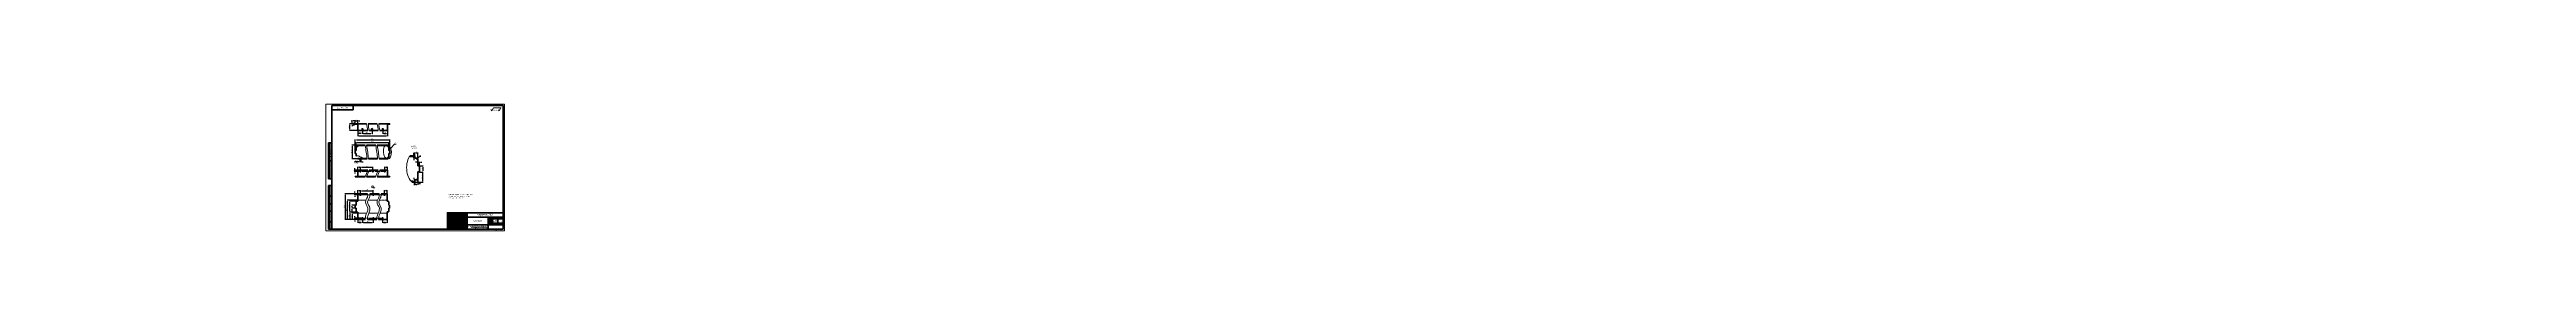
# Model space of a CAD drawing. Header units: millimetres. Extents: x 12064 to 35004, y -6103 to -2658.
# Drawn here: x 26769 to 35004, y -3147 to -2658 of the extents above; entities outside this region: 20.
import ezdxf

# ---------------------------------------------------------------- set-up
doc = ezdxf.new("R2010")
doc.units = ezdxf.units.MM
for name, pattern in [('LT_03', [20.32, 12.7, -2.54, 2.54, -2.54]), ('LT_04', [20, 10, -2, 2, -2, 2, -2]), ('LT_05', [3, 2, -1])]:
    doc.linetypes.add(name, pattern=pattern)
for name, color, linetype, lineweight in [('Layer_01', 5, 'LT_05', 15), ('Layer_02', 5, 'Continuous', 13), ('Layer_03', 1, 'Continuous', 13), ('Layer_04', 5, 'LT_04', 13), ('Layer_05', 7, 'Continuous', 40), ('Layer_06', 6, 'Continuous', 13), ('Layer_07', 7, 'Continuous', 40), ('Layer_09', 5, 'Continuous', 13), ('Layer_10', 1, 'Continuous', 15), ('Layer_11', 6, 'Continuous', 15), ('Layer_12', 1, 'LT_03', 15), ('Layer_13', 6, 'Continuous', 15)]:
    doc.layers.add(name, color=color, linetype=linetype, lineweight=lineweight)
doc.styles.add('Style_01', font='ARIALNI.TTF', dxfattribs={"width": 0.9, "height": 3.5})
doc.dimstyles.new('DimStyle_01', dxfattribs={"dimtxt": 3.5, "dimasz": 3.5, "dimexe": 1.25, "dimexo": 0, "dimtad": 1, "dimdec": 1, "dimtxsty": 'Style_01', "dimcen": 2.5, "dimazin": 3, "dimtfac": 1, "dimtdec": 1, "dimtmove": 0, "dimatfit": 3})
doc.dimstyles.new('DimStyle_02', dxfattribs={"dimtxt": 3.5, "dimasz": 3.5, "dimexe": 1.25, "dimexo": 0, "dimtad": 1, "dimdec": 1, "dimlfac": 0.5, "dimtxsty": 'Style_01', "dimcen": 2.5, "dimazin": 3, "dimtfac": 1, "dimtdec": 1, "dimtmove": 0, "dimatfit": 3})
doc.dimstyles.new('DimStyle_03', dxfattribs={"dimtxt": 3.5, "dimasz": 3.5, "dimexe": 1.25, "dimexo": 0, "dimtad": 1, "dimdec": 1, "dimtxsty": 'Style_01', "dimcen": 0, "dimazin": 3, "dimtfac": 1, "dimtdec": 1, "dimtmove": 0, "dimatfit": 3})
doc.dimstyles.new('DimStyle_04', dxfattribs={"dimtxt": 3.5, "dimasz": 3.5, "dimexe": 1.25, "dimexo": 0, "dimtad": 1, "dimdec": 0, "dimlfac": 0.5, "dimtxsty": 'Style_01', "dimcen": -2.5, "dimazin": 3, "dimtfac": 1, "dimtdec": 0, "dimtmove": 0, "dimatfit": 3})
pattern_1 = [(45, (12825.22, -7340.477), (-33.676, 33.676), []), (45, (12847.67, -7340.477), (-33.676, 33.676), [])]
pattern_2 = [(135, (12825.22, -7340.477), (-33.676, -33.676), []), (135, (12825.22, -7318.026), (-33.676, -33.676), [])]
pattern_3 = [(45, (13094.995, -4972.475), (-6.7352, 6.7352), []), (45, (13099.485, -4972.475), (-6.7352, 6.7352), [])]
pattern_4 = [(135, (13094.995, -4972.475), (-6.7352, -6.7352), []), (135, (13094.995, -4967.985), (-6.7352, -6.7352), [])]
pattern_5 = [(135, (11776.583, -5855.99), (-16.838, -16.838), []), (135, (11776.583, -5844.764), (-16.838, -16.838), [])]
pattern_6 = [(135, (11776.583, -5855.99), (-33.676, -33.676), []), (135, (11776.583, -5844.764), (-33.676, -33.676), []), (135, (11776.583, -5833.54), (-33.676, -33.676), []), (135, (11776.583, -5822.313), (-33.676, -33.676), [])]
pattern_7 = [(135, (12568.867, -5950.41), (-33.676, -33.676), []), (135, (12568.867, -5939.186), (-33.676, -33.676), []), (135, (12568.867, -5927.96), (-33.676, -33.676), []), (135, (12568.867, -5916.735), (-33.676, -33.676), [])]

# ---------------------------------------------------------------- blocks, each defined once
blk = doc.blocks.new('*D806')
at = {"layer": 'Defpoints', "color": 0, "ltscale": 0.5}
for p in [(27767.5, -2777.3), (27793.5, -2777.3), (27793.5, -2799.3)]:
    blk.add_point(p, dxfattribs=at)
at = {"layer": 'Layer_10', "color": 0, "lineweight": -2, "ltscale": 0.5}
for p, q in [((27793.5, -2777.3), (27766.3, -2777.3)), ((27793.5, -2799.3), (27766.3, -2799.3)), ((27767.5, -2795.8), (27767.5, -2780.8))]:
    blk.add_line(p, q, dxfattribs=at)
at = {"layer": 'Layer_10', "color": 0, "ltscale": 0.5}
for points in [[(27767, -2780.8), (27768.1, -2780.8), (27767.5, -2777.3)], [(27767, -2795.8), (27768.1, -2795.8), (27767.5, -2799.3)]]:
    blk.add_solid(points, dxfattribs=at)
at = {"layer": 'Layer_10', "color": 0, "ltscale": 0.5, "insert": (27765.2, -2788.3), "char_height": 3.5, "attachment_point": 5, "rotation": 90, "style": 'Style_01'}
blk.add_mtext('22', dxfattribs=at)
blk = doc.blocks.new('*D807')
at = {"layer": 'Defpoints', "color": 0, "ltscale": 0.5}
for p in [(27793.5, -2799.3), (27809, -2795.3), (27793.5, -2809.3)]:
    blk.add_point(p, dxfattribs=at)
at = {"layer": 'Layer_10', "color": 0, "lineweight": -2, "ltscale": 0.5}
for p, q in [((27793.5, -2799.3), (27793.5, -2810.5)), ((27809, -2795.3), (27809, -2810.5)), ((27805.5, -2809.3), (27797, -2809.3))]:
    blk.add_line(p, q, dxfattribs=at)
at = {"layer": 'Layer_10', "color": 0, "ltscale": 0.5}
for points in [[(27797, -2808.7), (27797, -2809.9), (27793.5, -2809.3)], [(27805.5, -2808.7), (27805.5, -2809.9), (27809, -2809.3)]]:
    blk.add_solid(points, dxfattribs=at)
at = {"layer": 'Layer_10', "color": 0, "ltscale": 0.5, "insert": (27801.3, -2806.6), "char_height": 3.5, "attachment_point": 5, "style": 'Style_01'}
blk.add_mtext('15,5', dxfattribs=at)
blk = doc.blocks.new('*D808')
at = {"layer": 'Defpoints', "color": 0, "ltscale": 0.5}
for p in [(27809, -2796.9), (27841.1, -2797.5), (27841.1, -2809.3)]:
    blk.add_point(p, dxfattribs=at)
at = {"layer": 'Layer_10', "color": 0, "lineweight": -2, "ltscale": 0.5}
for p, q in [((27809, -2796.9), (27809, -2810.5)), ((27841.1, -2797.5), (27841.1, -2810.5)), ((27812.5, -2809.3), (27837.6, -2809.3))]:
    blk.add_line(p, q, dxfattribs=at)
at = {"layer": 'Layer_10', "color": 0, "ltscale": 0.5}
for points in [[(27812.5, -2808.7), (27812.5, -2809.9), (27809, -2809.3)], [(27837.6, -2808.7), (27837.6, -2809.9), (27841.1, -2809.3)]]:
    blk.add_solid(points, dxfattribs=at)
at = {"layer": 'Layer_10', "color": 0, "ltscale": 0.5, "insert": (27825.1, -2806.6), "char_height": 3.5, "attachment_point": 5, "style": 'Style_01'}
blk.add_mtext('395,5', dxfattribs=at)
blk = doc.blocks.new('*D809')
at = {"layer": 'Defpoints', "color": 0, "ltscale": 0.5}
for p in [(27876.9, -2798.4), (27892.4, -2799.3), (27892.4, -2809.3)]:
    blk.add_point(p, dxfattribs=at)
at = {"layer": 'Layer_10', "color": 0, "lineweight": -2, "ltscale": 0.5}
for p, q in [((27876.9, -2798.4), (27876.9, -2810.5)), ((27892.4, -2799.3), (27892.4, -2810.5)), ((27880.4, -2809.3), (27888.9, -2809.3))]:
    blk.add_line(p, q, dxfattribs=at)
at = {"layer": 'Layer_10', "color": 0, "ltscale": 0.5}
for points in [[(27880.4, -2808.7), (27880.4, -2809.9), (27876.9, -2809.3)], [(27888.9, -2808.7), (27888.9, -2809.9), (27892.4, -2809.3)]]:
    blk.add_solid(points, dxfattribs=at)
at = {"layer": 'Layer_10', "color": 0, "ltscale": 0.5, "insert": (27884.6, -2806.6), "char_height": 3.5, "attachment_point": 5, "style": 'Style_01'}
blk.add_mtext('15,5', dxfattribs=at)
blk = doc.blocks.new('*D810')
at = {"layer": 'Defpoints', "color": 0, "ltscale": 0.5}
for p in [(27793.5, -2931.1), (27802.5, -2921.1), (27802.5, -2932)]:
    blk.add_point(p, dxfattribs=at)
at = {"layer": 'Layer_10', "color": 0, "lineweight": -2, "ltscale": 0.5}
for p, q in [((27793.5, -2931.1), (27793.5, -2919.9)), ((27797, -2921.1), (27799, -2921.1)), ((27802.5, -2932), (27802.5, -2919.9))]:
    blk.add_line(p, q, dxfattribs=at)
at = {"layer": 'Layer_10', "color": 0, "ltscale": 0.5}
for points in [[(27797, -2920.6), (27797, -2921.7), (27793.5, -2921.1)], [(27799, -2920.6), (27799, -2921.7), (27802.5, -2921.1)]]:
    blk.add_solid(points, dxfattribs=at)
at = {"layer": 'Layer_10', "color": 0, "ltscale": 0.5, "insert": (27798, -2918.7), "char_height": 3.5, "attachment_point": 5, "style": 'Style_01'}
blk.add_mtext('9', dxfattribs=at)
blk = doc.blocks.new('*D811')
at = {"layer": 'Defpoints', "color": 0, "ltscale": 0.5}
for p in [(27802.5, -2932), (27844.1, -2921.1), (27844.1, -2932)]:
    blk.add_point(p, dxfattribs=at)
at = {"layer": 'Layer_10', "color": 0, "lineweight": -2, "ltscale": 0.5}
for p, q in [((27802.5, -2932), (27802.5, -2919.9)), ((27806, -2921.1), (27840.6, -2921.1)), ((27844.1, -2932), (27844.1, -2919.9))]:
    blk.add_line(p, q, dxfattribs=at)
at = {"layer": 'Layer_10', "color": 0, "ltscale": 0.5}
for points in [[(27806, -2920.6), (27806, -2921.7), (27802.5, -2921.1)], [(27840.6, -2920.6), (27840.6, -2921.7), (27844.1, -2921.1)]]:
    blk.add_solid(points, dxfattribs=at)
at = {"layer": 'Layer_10', "color": 0, "ltscale": 0.5, "insert": (27823.3, -2918.7), "char_height": 3.5, "attachment_point": 5, "style": 'Style_01'}
blk.add_mtext('402', dxfattribs=at)
blk = doc.blocks.new('*D812')
at = {"layer": 'Defpoints', "color": 0, "ltscale": 0.5}
for p in [(27883.4, -2932), (27892.4, -2921.1), (27892.4, -2932)]:
    blk.add_point(p, dxfattribs=at)
at = {"layer": 'Layer_10', "color": 0, "lineweight": -2, "ltscale": 0.5}
for p, q in [((27883.4, -2932), (27883.4, -2919.9)), ((27886.9, -2921.1), (27888.9, -2921.1)), ((27892.4, -2932), (27892.4, -2919.9))]:
    blk.add_line(p, q, dxfattribs=at)
at = {"layer": 'Layer_10', "color": 0, "ltscale": 0.5}
for points in [[(27886.9, -2920.6), (27886.9, -2921.7), (27883.4, -2921.1)], [(27888.9, -2920.6), (27888.9, -2921.7), (27892.4, -2921.1)]]:
    blk.add_solid(points, dxfattribs=at)
at = {"layer": 'Layer_10', "color": 0, "ltscale": 0.5, "insert": (27887.9, -2918.7), "char_height": 3.5, "attachment_point": 5, "style": 'Style_01'}
blk.add_mtext('9', dxfattribs=at)
blk = doc.blocks.new('*D813')
at = {"layer": 'Defpoints', "color": 0, "ltscale": 0.5}
for p in [(27793.5, -2799.3), (27892.4, -2799.3), (27892.4, -2817.3)]:
    blk.add_point(p, dxfattribs=at)
at = {"layer": 'Layer_10', "color": 0, "lineweight": -2, "ltscale": 0.5}
for p, q in [((27793.5, -2799.3), (27793.5, -2818.5)), ((27892.4, -2799.3), (27892.4, -2818.5)), ((27797, -2817.3), (27888.9, -2817.3))]:
    blk.add_line(p, q, dxfattribs=at)
at = {"layer": 'Layer_10', "color": 0, "ltscale": 0.5}
for points in [[(27797, -2816.7), (27797, -2817.9), (27793.5, -2817.3)], [(27888.9, -2816.7), (27888.9, -2817.9), (27892.4, -2817.3)]]:
    blk.add_solid(points, dxfattribs=at)
at = {"layer": 'Layer_10', "color": 0, "ltscale": 0.5, "insert": (27843, -2814.9), "char_height": 3.5, "attachment_point": 5, "style": 'Style_01'}
blk.add_mtext('822', dxfattribs=at)
blk = doc.blocks.new('*D814')
at = {"layer": 'Defpoints', "color": 0, "ltscale": 0.5}
for p in [(27785.5, -2777.3), (27793.5, -2767.3), (27793.5, -2777.3)]:
    blk.add_point(p, dxfattribs=at)
at = {"layer": 'Layer_10', "color": 0, "lineweight": -2, "ltscale": 0.5}
for p, q in [((27782, -2767.3), (27778.5, -2767.3)), ((27785.5, -2777.3), (27785.5, -2766)), ((27785.5, -2767.3), (27793.5, -2767.3)), ((27793.5, -2777.3), (27793.5, -2766)), ((27797, -2767.3), (27800.5, -2767.3))]:
    blk.add_line(p, q, dxfattribs=at)
at = {"layer": 'Layer_10', "color": 0, "ltscale": 0.5}
for points in [[(27782, -2766.7), (27782, -2767.9), (27785.5, -2767.3)], [(27797, -2766.7), (27797, -2767.9), (27793.5, -2767.3)]]:
    blk.add_solid(points, dxfattribs=at)
at = {"layer": 'Layer_10', "color": 0, "ltscale": 0.5, "insert": (27789.5, -2764.9), "char_height": 3.5, "attachment_point": 5, "style": 'Style_01'}
blk.add_mtext('8', dxfattribs=at)
blk = doc.blocks.new('*D815')
at = {"layer": 'Defpoints', "color": 0, "ltscale": 0.5}
for p in [(27999.2, -2917.3), (27999.2, -2937.3), (28009.9, -2937.3)]:
    blk.add_point(p, dxfattribs=at)
at = {"layer": 'Layer_10', "color": 0, "lineweight": -2, "ltscale": 0.5}
for p, q in [((27999.2, -2917.3), (28011.2, -2917.3)), ((27999.2, -2937.3), (28011.2, -2937.3)), ((28009.9, -2920.8), (28009.9, -2933.8))]:
    blk.add_line(p, q, dxfattribs=at)
at = {"layer": 'Layer_10', "color": 0, "ltscale": 0.5}
for points in [[(28009.3, -2920.8), (28010.5, -2920.8), (28009.9, -2917.3)], [(28009.3, -2933.8), (28010.5, -2933.8), (28009.9, -2937.3)]]:
    blk.add_solid(points, dxfattribs=at)
at = {"layer": 'Layer_10', "color": 0, "ltscale": 0.5, "insert": (28007.5, -2927.3), "char_height": 3.5, "attachment_point": 5, "rotation": 90, "style": 'Style_01'}
blk.add_mtext('10', dxfattribs=at)
blk = doc.blocks.new('*D816')
at = {"layer": 'Defpoints', "color": 0, "ltscale": 0.5}
for p in [(27980.4, -2891.5), (27983.2, -2883.5), (27983.2, -2891.5)]:
    blk.add_point(p, dxfattribs=at)
at = {"layer": 'Layer_10', "color": 0, "lineweight": -2, "ltscale": 0.5}
for p, q in [((27980.4, -2880), (27980.4, -2873.4)), ((27983.2, -2883.5), (27979.2, -2883.5)), ((27983.2, -2891.5), (27979.2, -2891.5)), ((27980.4, -2891.5), (27980.4, -2883.5)), ((27980.4, -2895), (27980.4, -2898.5))]:
    blk.add_line(p, q, dxfattribs=at)
at = {"layer": 'Layer_10', "color": 0, "ltscale": 0.5}
for points in [[(27979.8, -2880), (27981, -2880), (27980.4, -2883.5)], [(27979.8, -2895), (27981, -2895), (27980.4, -2891.5)]]:
    blk.add_solid(points, dxfattribs=at)
at = {"layer": 'Layer_10', "color": 0, "ltscale": 0.5, "insert": (27978.1, -2874.9), "char_height": 3.5, "attachment_point": 5, "rotation": 90, "style": 'Style_01'}
blk.add_mtext('4', dxfattribs=at)
blk = doc.blocks.new('*D817')
at = {"layer": 'Defpoints', "color": 0, "ltscale": 0.5}
for p in [(27993.2, -2873.5), (27983.2, -2891.5), (27993.2, -2895.5)]:
    blk.add_point(p, dxfattribs=at)
at = {"layer": 'Layer_10', "color": 0, "lineweight": -2, "ltscale": 0.5}
for p, q in [((27983.2, -2891.5), (27983.2, -2872.2)), ((27986.7, -2873.5), (27989.7, -2873.5)), ((27993.2, -2895.5), (27993.2, -2872.2))]:
    blk.add_line(p, q, dxfattribs=at)
at = {"layer": 'Layer_10', "color": 0, "ltscale": 0.5}
for points in [[(27986.7, -2872.9), (27986.7, -2874), (27983.2, -2873.5)], [(27989.7, -2872.9), (27989.7, -2874), (27993.2, -2873.5)]]:
    blk.add_solid(points, dxfattribs=at)
at = {"layer": 'Layer_10', "color": 0, "ltscale": 0.5, "insert": (27988.2, -2871), "char_height": 3.5, "attachment_point": 5, "style": 'Style_01'}
blk.add_mtext('5', dxfattribs=at)
blk = doc.blocks.new('*D818')
at = {"layer": 'Defpoints', "color": 0, "ltscale": 0.5}
for p in [(27980.9, -2963.1), (27983.2, -2963.1), (27983.2, -2971.1)]:
    blk.add_point(p, dxfattribs=at)
at = {"layer": 'Layer_10', "color": 0, "lineweight": -2, "ltscale": 0.5}
for p, q in [((27983.2, -2963.1), (27979.7, -2963.1)), ((27980.9, -2959.6), (27980.9, -2956.1)), ((27980.9, -2963.1), (27980.9, -2971.1)), ((27983.2, -2971.1), (27979.7, -2971.1)), ((27980.9, -2974.6), (27980.9, -2981.1))]:
    blk.add_line(p, q, dxfattribs=at)
at = {"layer": 'Layer_10', "color": 0, "ltscale": 0.5}
for points in [[(27980.4, -2959.6), (27981.5, -2959.6), (27980.9, -2963.1)], [(27980.4, -2974.6), (27981.5, -2974.6), (27980.9, -2971.1)]]:
    blk.add_solid(points, dxfattribs=at)
at = {"layer": 'Layer_10', "color": 0, "ltscale": 0.5, "insert": (27978.6, -2979.6), "char_height": 3.5, "attachment_point": 5, "rotation": 90, "style": 'Style_01'}
blk.add_mtext('4', dxfattribs=at)
blk = doc.blocks.new('*D819')
at = {"layer": 'Defpoints', "color": 0, "ltscale": 0.5}
for p in [(27983.2, -2963.1), (27993.2, -2959.1), (27993.2, -2978.9)]:
    blk.add_point(p, dxfattribs=at)
at = {"layer": 'Layer_10', "color": 0, "lineweight": -2, "ltscale": 0.5}
for p, q in [((27983.2, -2963.1), (27983.2, -2980.2)), ((27993.2, -2959.1), (27993.2, -2980.2)), ((27986.7, -2978.9), (27989.7, -2978.9))]:
    blk.add_line(p, q, dxfattribs=at)
at = {"layer": 'Layer_10', "color": 0, "ltscale": 0.5}
for points in [[(27986.7, -2978.3), (27986.7, -2979.5), (27983.2, -2978.9)], [(27989.7, -2978.3), (27989.7, -2979.5), (27993.2, -2978.9)]]:
    blk.add_solid(points, dxfattribs=at)
at = {"layer": 'Layer_10', "color": 0, "ltscale": 0.5, "insert": (27988.2, -2976.5), "char_height": 3.5, "attachment_point": 5, "style": 'Style_01'}
blk.add_mtext('5', dxfattribs=at)
blk = doc.blocks.new('*D820')
at = {"layer": 'Defpoints', "color": 0, "ltscale": 0.5}
for p in [(27999.2, -2937.3), (28009.9, -2937.3), (27983.2, -2971.1)]:
    blk.add_point(p, dxfattribs=at)
at = {"layer": 'Layer_10', "color": 0, "lineweight": -2, "ltscale": 0.5}
for p, q in [((27999.2, -2937.3), (28011.2, -2937.3)), ((28009.9, -2967.6), (28009.9, -2940.8)), ((27983.2, -2971.1), (28011.2, -2971.1))]:
    blk.add_line(p, q, dxfattribs=at)
at = {"layer": 'Layer_10', "color": 0, "ltscale": 0.5}
for points in [[(28009.3, -2940.8), (28010.5, -2940.8), (28009.9, -2937.3)], [(28009.3, -2967.6), (28010.5, -2967.6), (28009.9, -2971.1)]]:
    blk.add_solid(points, dxfattribs=at)
at = {"layer": 'Layer_10', "color": 0, "ltscale": 0.5, "insert": (28007.2, -2954.2), "char_height": 3.5, "attachment_point": 5, "rotation": 90, "style": 'Style_01'}
blk.add_mtext('16,9', dxfattribs=at)
blk = doc.blocks.new('*D697')
at = {"layer": 'Defpoints', "color": 0, "ltscale": 0.5}
for p in [(27989.2, -2895.5), (27991.9, -2892.5)]:
    blk.add_point(p, dxfattribs=at)
at = {"layer": 'Layer_10', "color": 0, "lineweight": -2, "ltscale": 0.5}
for p, q in [((27989.2, -2895.5), (27991.9, -2892.5)), ((27998.6, -2885.5), (27994.3, -2890)), ((28003.6, -2885.5), (27998.6, -2885.5))]:
    blk.add_line(p, q, dxfattribs=at)
at = {"layer": 'Layer_10', "color": 0, "ltscale": 0.5}
blk.add_solid([(27993.9, -2889.6), (27994.8, -2890.4), (27991.9, -2892.5)], dxfattribs=at)
at = {"layer": 'Layer_10', "color": 0, "ltscale": 0.5, "insert": (28001.4, -2883.1), "char_height": 3.5, "attachment_point": 5, "style": 'Style_01'}
blk.add_mtext('R2', dxfattribs=at)
blk = doc.blocks.new('*D698')
at = {"layer": 'Defpoints', "color": 0, "ltscale": 0.5}
for p in [(27989.2, -2959.1), (27990.9, -2962.7)]:
    blk.add_point(p, dxfattribs=at)
at = {"layer": 'Layer_10', "color": 0, "lineweight": -2, "ltscale": 0.5}
for p, q in [((27989.2, -2959.1), (27990.9, -2962.7)), ((27997.4, -2976.9), (27992.3, -2965.9)), ((28002.5, -2976.9), (27997.4, -2976.9))]:
    blk.add_line(p, q, dxfattribs=at)
at = {"layer": 'Layer_10', "color": 0, "ltscale": 0.5}
blk.add_solid([(27992.8, -2965.6), (27991.8, -2966.1), (27990.9, -2962.7)], dxfattribs=at)
at = {"layer": 'Layer_10', "color": 0, "ltscale": 0.5, "insert": (28000.2, -2974.5), "char_height": 3.5, "attachment_point": 5, "style": 'Style_01'}
blk.add_mtext('R2', dxfattribs=at)
blk = doc.blocks.new('*D821')
at = {"layer": 'Defpoints', "color": 0, "ltscale": 0.5}
for p in [(27993.2, -2917.3), (27999.2, -2904.9), (27999.2, -2917.3)]:
    blk.add_point(p, dxfattribs=at)
at = {"layer": 'Layer_10', "color": 0, "lineweight": -2, "ltscale": 0.5}
for p, q in [((27989.7, -2904.9), (27986.2, -2904.9)), ((27993.2, -2917.3), (27993.2, -2903.7)), ((27993.2, -2904.9), (27999.2, -2904.9)), ((27999.2, -2917.3), (27999.2, -2903.7)), ((28002.7, -2904.9), (28006.2, -2904.9))]:
    blk.add_line(p, q, dxfattribs=at)
at = {"layer": 'Layer_10', "color": 0, "ltscale": 0.5}
for points in [[(27989.7, -2904.4), (27989.7, -2905.5), (27993.2, -2904.9)], [(28002.7, -2904.4), (28002.7, -2905.5), (27999.2, -2904.9)]]:
    blk.add_solid(points, dxfattribs=at)
at = {"layer": 'Layer_10', "color": 0, "ltscale": 0.5, "insert": (27996.2, -2902.5), "char_height": 3.5, "attachment_point": 5, "style": 'Style_01'}
blk.add_mtext('3', dxfattribs=at)
blk = doc.blocks.new('*D822')
at = {"layer": 'Defpoints', "color": 0, "ltscale": 0.5}
for p in [(27793.5, -2848.7), (27775.5, -2893.5), (27793.5, -2893.5)]:
    blk.add_point(p, dxfattribs=at)
at = {"layer": 'Layer_10', "color": 0, "lineweight": -2, "ltscale": 0.5}
for p, q in [((27793.5, -2848.7), (27774.3, -2848.7)), ((27775.5, -2852.2), (27775.5, -2890)), ((27793.5, -2893.5), (27774.3, -2893.5))]:
    blk.add_line(p, q, dxfattribs=at)
at = {"layer": 'Layer_10', "color": 0, "ltscale": 0.5}
for points in [[(27775, -2852.2), (27776.1, -2852.2), (27775.5, -2848.7)], [(27775, -2890), (27776.1, -2890), (27775.5, -2893.5)]]:
    blk.add_solid(points, dxfattribs=at)
at = {"layer": 'Layer_10', "color": 0, "ltscale": 0.5, "insert": (27772.8, -2871.1), "char_height": 3.5, "attachment_point": 5, "rotation": 90, "style": 'Style_01'}
blk.add_mtext('44,8', dxfattribs=at)
blk = doc.blocks.new('*D823')
at = {"layer": 'Defpoints', "color": 0, "ltscale": 0.5}
for p in [(27785.5, -2866.1), (27900.4, -2831.2), (27900.4, -2866.1)]:
    blk.add_point(p, dxfattribs=at)
at = {"layer": 'Layer_10', "color": 0, "lineweight": -2, "ltscale": 0.5}
for p, q in [((27785.5, -2866.1), (27785.5, -2830)), ((27789, -2831.2), (27896.9, -2831.2)), ((27900.4, -2866.1), (27900.4, -2830))]:
    blk.add_line(p, q, dxfattribs=at)
at = {"layer": 'Layer_10', "color": 0, "ltscale": 0.5}
for points in [[(27789, -2830.6), (27789, -2831.8), (27785.5, -2831.2)], [(27896.9, -2830.6), (27896.9, -2831.8), (27900.4, -2831.2)]]:
    blk.add_solid(points, dxfattribs=at)
at = {"layer": 'Layer_10', "color": 0, "ltscale": 0.5, "insert": (27843, -2828.8), "char_height": 3.5, "attachment_point": 5, "style": 'Style_01'}
blk.add_mtext('838*', dxfattribs=at)
blk = doc.blocks.new('*D824')
at = {"layer": 'Defpoints', "color": 0, "ltscale": 0.5}
for p in [(27775.5, -2777.3), (27785.5, -2777.3), (27785.5, -2778.3)]:
    blk.add_point(p, dxfattribs=at)
at = {"layer": 'Layer_10', "color": 0, "lineweight": -2, "ltscale": 0.5}
for p, q in [((27785.5, -2777.3), (27774.3, -2777.3)), ((27785.5, -2778.3), (27774.3, -2778.3)), ((27775.5, -2773.8), (27775.5, -2766)), ((27775.5, -2778.3), (27775.5, -2777.3)), ((27775.5, -2781.8), (27775.5, -2785.3))]:
    blk.add_line(p, q, dxfattribs=at)
at = {"layer": 'Layer_10', "color": 0, "ltscale": 0.5}
for points in [[(27775, -2773.8), (27776.1, -2773.8), (27775.5, -2777.3)], [(27775, -2781.8), (27776.1, -2781.8), (27775.5, -2778.3)]]:
    blk.add_solid(points, dxfattribs=at)
at = {"layer": 'Layer_10', "color": 0, "ltscale": 0.5, "insert": (27773.2, -2768.1), "char_height": 3.5, "attachment_point": 5, "rotation": 90, "style": 'Style_01'}
blk.add_mtext('1*', dxfattribs=at)
blk = doc.blocks.new('*D825')
at = {"layer": 'Defpoints', "color": 0, "ltscale": 0.5}
for p in [(27775.6, -3094.6), (27793.6, -3073.5), (27793.6, -3094.6)]:
    blk.add_point(p, dxfattribs=at)
at = {"layer": 'Layer_10', "color": 0, "lineweight": -2, "ltscale": 0.5}
for p, q in [((27793.6, -3073.5), (27774.4, -3073.5)), ((27793.6, -3094.6), (27774.4, -3094.6)), ((27775.6, -3077), (27775.6, -3091.1))]:
    blk.add_line(p, q, dxfattribs=at)
at = {"layer": 'Layer_10', "color": 0, "ltscale": 0.5}
for points in [[(27775, -3077), (27776.2, -3077), (27775.6, -3073.5)], [(27775, -3091.1), (27776.2, -3091.1), (27775.6, -3094.6)]]:
    blk.add_solid(points, dxfattribs=at)
at = {"layer": 'Layer_10', "color": 0, "ltscale": 0.5, "insert": (27772.9, -3084.1), "char_height": 3.5, "attachment_point": 5, "rotation": 90, "style": 'Style_01'}
blk.add_mtext('21,2', dxfattribs=at)
blk = doc.blocks.new('*D826')
at = {"layer": 'Defpoints', "color": 0, "ltscale": 0.5}
for p in [(27759.6, -3030.3), (27793.6, -3030.3), (27793.6, -3094.6)]:
    blk.add_point(p, dxfattribs=at)
at = {"layer": 'Layer_10', "color": 0, "lineweight": -2, "ltscale": 0.5}
for p, q in [((27793.6, -3030.3), (27758.4, -3030.3)), ((27759.6, -3091.1), (27759.6, -3033.8)), ((27793.6, -3094.6), (27758.4, -3094.6))]:
    blk.add_line(p, q, dxfattribs=at)
at = {"layer": 'Layer_10', "color": 0, "ltscale": 0.5}
for points in [[(27759, -3033.8), (27760.2, -3033.8), (27759.6, -3030.3)], [(27759, -3091.1), (27760.2, -3091.1), (27759.6, -3094.6)]]:
    blk.add_solid(points, dxfattribs=at)
at = {"layer": 'Layer_10', "color": 0, "ltscale": 0.5, "insert": (27756.9, -3062.5), "char_height": 3.5, "attachment_point": 5, "rotation": 90, "style": 'Style_01'}
blk.add_mtext('64,3', dxfattribs=at)
blk = doc.blocks.new('*D827')
at = {"layer": 'Defpoints', "color": 0, "ltscale": 0.5}
for p in [(27793.6, -3009.1), (27751.6, -3094.6), (27793.6, -3094.6)]:
    blk.add_point(p, dxfattribs=at)
at = {"layer": 'Layer_10', "color": 0, "lineweight": -2, "ltscale": 0.5}
for p, q in [((27793.6, -3009.1), (27750.4, -3009.1)), ((27751.6, -3012.6), (27751.6, -3091.1)), ((27793.6, -3094.6), (27750.4, -3094.6))]:
    blk.add_line(p, q, dxfattribs=at)
at = {"layer": 'Layer_10', "color": 0, "ltscale": 0.5}
for points in [[(27751, -3012.6), (27752.2, -3012.6), (27751.6, -3009.1)], [(27751, -3091.1), (27752.2, -3091.1), (27751.6, -3094.6)]]:
    blk.add_solid(points, dxfattribs=at)
at = {"layer": 'Layer_10', "color": 0, "ltscale": 0.5, "insert": (27748.9, -3051.9), "char_height": 3.5, "attachment_point": 5, "rotation": 90, "style": 'Style_01'}
blk.add_mtext('85,5', dxfattribs=at)
blk = doc.blocks.new('*D828')
at = {"layer": 'Defpoints', "color": 0, "ltscale": 0.5}
for p in [(27783.5, -2931.1), (27793.5, -2931.1), (27799.4, -2935.1)]:
    blk.add_point(p, dxfattribs=at)
at = {"layer": 'Layer_10', "color": 0, "lineweight": -2, "ltscale": 0.5}
for p, q in [((27793.5, -2931.1), (27782.3, -2931.1)), ((27799.4, -2935.1), (27782.3, -2935.1)), ((27783.5, -2927.6), (27783.5, -2924.1)), ((27783.5, -2935.1), (27783.5, -2931.1)), ((27783.5, -2938.6), (27783.5, -2942.1))]:
    blk.add_line(p, q, dxfattribs=at)
at = {"layer": 'Layer_10', "color": 0, "ltscale": 0.5}
for points in [[(27783, -2927.6), (27784.1, -2927.6), (27783.5, -2931.1)], [(27783, -2938.6), (27784.1, -2938.6), (27783.5, -2935.1)]]:
    blk.add_solid(points, dxfattribs=at)
at = {"layer": 'Layer_10', "color": 0, "ltscale": 0.5, "insert": (27781.2, -2933.1), "char_height": 3.5, "attachment_point": 5, "rotation": 90, "style": 'Style_01'}
blk.add_mtext('4', dxfattribs=at)
blk = doc.blocks.new('*D829')
at = {"layer": 'Defpoints', "color": 0, "ltscale": 0.5}
for p in [(27783.6, -3009.1), (27793.6, -3009.1), (27799.5, -3013.1)]:
    blk.add_point(p, dxfattribs=at)
at = {"layer": 'Layer_10', "color": 0, "lineweight": -2, "ltscale": 0.5}
for p, q in [((27793.6, -3009.1), (27782.4, -3009.1)), ((27799.5, -3013.1), (27782.4, -3013.1)), ((27783.6, -3005.6), (27783.6, -3002.1)), ((27783.6, -3013.1), (27783.6, -3009.1)), ((27783.6, -3016.6), (27783.6, -3020.1))]:
    blk.add_line(p, q, dxfattribs=at)
at = {"layer": 'Layer_10', "color": 0, "ltscale": 0.5}
for points in [[(27783, -3005.6), (27784.2, -3005.6), (27783.6, -3009.1)], [(27783, -3016.6), (27784.2, -3016.6), (27783.6, -3013.1)]]:
    blk.add_solid(points, dxfattribs=at)
at = {"layer": 'Layer_10', "color": 0, "ltscale": 0.5, "insert": (27781.2, -3011.1), "char_height": 3.5, "attachment_point": 5, "rotation": 90, "style": 'Style_01'}
blk.add_mtext('4', dxfattribs=at)
blk = doc.blocks.new('*D830')
at = {"layer": 'Defpoints', "color": 0, "ltscale": 0.5}
for p in [(27793.6, -3009.1), (27802.6, -2999.1), (27802.6, -3010)]:
    blk.add_point(p, dxfattribs=at)
at = {"layer": 'Layer_10', "color": 0, "lineweight": -2, "ltscale": 0.5}
for p, q in [((27793.6, -3009.1), (27793.6, -2997.9)), ((27797.1, -2999.1), (27799.1, -2999.1)), ((27802.6, -3010), (27802.6, -2997.9))]:
    blk.add_line(p, q, dxfattribs=at)
at = {"layer": 'Layer_10', "color": 0, "ltscale": 0.5}
for points in [[(27797.1, -2998.5), (27797.1, -2999.7), (27793.6, -2999.1)], [(27799.1, -2998.5), (27799.1, -2999.7), (27802.6, -2999.1)]]:
    blk.add_solid(points, dxfattribs=at)
at = {"layer": 'Layer_10', "color": 0, "ltscale": 0.5, "insert": (27798.1, -2996.7), "char_height": 3.5, "attachment_point": 5, "style": 'Style_01'}
blk.add_mtext('9', dxfattribs=at)
blk = doc.blocks.new('*D831')
at = {"layer": 'Defpoints', "color": 0, "ltscale": 0.5}
for p in [(27793.6, -3094.6), (27809.1, -3093.8), (27809.1, -3104.6)]:
    blk.add_point(p, dxfattribs=at)
at = {"layer": 'Layer_10', "color": 0, "lineweight": -2, "ltscale": 0.5}
for p, q in [((27793.6, -3094.6), (27793.6, -3105.9)), ((27797.1, -3104.6), (27805.6, -3104.6)), ((27809.1, -3093.8), (27809.1, -3105.9))]:
    blk.add_line(p, q, dxfattribs=at)
at = {"layer": 'Layer_10', "color": 0, "ltscale": 0.5}
for points in [[(27797.1, -3104.1), (27797.1, -3105.2), (27793.6, -3104.6)], [(27805.6, -3104.1), (27805.6, -3105.2), (27809.1, -3104.6)]]:
    blk.add_solid(points, dxfattribs=at)
at = {"layer": 'Layer_10', "color": 0, "ltscale": 0.5, "insert": (27801.4, -3101.9), "char_height": 3.5, "attachment_point": 5, "style": 'Style_01'}
blk.add_mtext('15,5', dxfattribs=at)
blk = doc.blocks.new('*D832')
at = {"layer": 'Defpoints', "color": 0, "ltscale": 0.5}
for p in [(27802.6, -3011.3), (27845.2, -2999.2), (27845.2, -3010)]:
    blk.add_point(p, dxfattribs=at)
at = {"layer": 'Layer_10', "color": 0, "lineweight": -2, "ltscale": 0.5}
for p, q in [((27802.6, -3011.3), (27802.6, -2997.9)), ((27806.1, -2999.2), (27841.7, -2999.2)), ((27845.2, -3010), (27845.2, -2997.9))]:
    blk.add_line(p, q, dxfattribs=at)
at = {"layer": 'Layer_10', "color": 0, "ltscale": 0.5}
for points in [[(27806.1, -2998.6), (27806.1, -2999.7), (27802.6, -2999.2)], [(27841.7, -2998.6), (27841.7, -2999.7), (27845.2, -2999.2)]]:
    blk.add_solid(points, dxfattribs=at)
at = {"layer": 'Layer_10', "color": 0, "ltscale": 0.5, "insert": (27823.9, -2996.7), "char_height": 3.5, "attachment_point": 5, "style": 'Style_01'}
blk.add_mtext('402', dxfattribs=at)
blk = doc.blocks.new('*D833')
at = {"layer": 'Defpoints', "color": 0, "ltscale": 0.5}
for p in [(27882.7, -3010), (27891.7, -2999.1), (27891.7, -3010)]:
    blk.add_point(p, dxfattribs=at)
at = {"layer": 'Layer_10', "color": 0, "lineweight": -2, "ltscale": 0.5}
for p, q in [((27882.7, -3010), (27882.7, -2997.9)), ((27886.2, -2999.1), (27888.2, -2999.1)), ((27891.7, -3010), (27891.7, -2997.9))]:
    blk.add_line(p, q, dxfattribs=at)
at = {"layer": 'Layer_10', "color": 0, "ltscale": 0.5}
for points in [[(27886.2, -2998.5), (27886.2, -2999.7), (27882.7, -2999.1)], [(27888.2, -2998.5), (27888.2, -2999.7), (27891.7, -2999.1)]]:
    blk.add_solid(points, dxfattribs=at)
at = {"layer": 'Layer_10', "color": 0, "ltscale": 0.5, "insert": (27887.2, -2996.7), "char_height": 3.5, "attachment_point": 5, "style": 'Style_01'}
blk.add_mtext('9', dxfattribs=at)
blk = doc.blocks.new('*D834')
at = {"layer": 'Defpoints', "color": 0, "ltscale": 0.5}
for p in [(27809.1, -3092.3), (27845.2, -3093.8), (27845.2, -3104.6)]:
    blk.add_point(p, dxfattribs=at)
at = {"layer": 'Layer_10', "color": 0, "lineweight": -2, "ltscale": 0.5}
for p, q in [((27809.1, -3092.3), (27809.1, -3105.9)), ((27812.6, -3104.6), (27841.7, -3104.6)), ((27845.2, -3093.8), (27845.2, -3105.9))]:
    blk.add_line(p, q, dxfattribs=at)
at = {"layer": 'Layer_10', "color": 0, "ltscale": 0.5}
for points in [[(27812.6, -3104.1), (27812.6, -3105.2), (27809.1, -3104.6)], [(27841.7, -3104.1), (27841.7, -3105.2), (27845.2, -3104.6)]]:
    blk.add_solid(points, dxfattribs=at)
at = {"layer": 'Layer_10', "color": 0, "ltscale": 0.5, "insert": (27827.1, -3101.9), "char_height": 3.5, "attachment_point": 5, "style": 'Style_01'}
blk.add_mtext('395,5', dxfattribs=at)
blk = doc.blocks.new('*D835')
at = {"layer": 'Defpoints', "color": 0, "ltscale": 0.5}
for p in [(27876.2, -3093.8), (27891.7, -3093.8), (27891.7, -3104.6)]:
    blk.add_point(p, dxfattribs=at)
at = {"layer": 'Layer_10', "color": 0, "lineweight": -2, "ltscale": 0.5}
for p, q in [((27876.2, -3093.8), (27876.2, -3105.9)), ((27879.7, -3104.6), (27888.2, -3104.6)), ((27891.7, -3093.8), (27891.7, -3105.9))]:
    blk.add_line(p, q, dxfattribs=at)
at = {"layer": 'Layer_10', "color": 0, "ltscale": 0.5}
for points in [[(27879.7, -3104.1), (27879.7, -3105.2), (27876.2, -3104.6)], [(27888.2, -3104.1), (27888.2, -3105.2), (27891.7, -3104.6)]]:
    blk.add_solid(points, dxfattribs=at)
at = {"layer": 'Layer_10', "color": 0, "ltscale": 0.5, "insert": (27883.9, -3101.9), "char_height": 3.5, "attachment_point": 5, "style": 'Style_01'}
blk.add_mtext('15,5', dxfattribs=at)
blk = doc.blocks.new('*D836')
at = {"layer": 'Defpoints', "color": 0, "ltscale": 0.5}
for p in [(27784, -3090.6), (27793.6, -3094.6), (27806, -3090.6)]:
    blk.add_point(p, dxfattribs=at)
at = {"layer": 'Layer_10', "color": 0, "lineweight": -2, "ltscale": 0.5}
for p, q in [((27806, -3090.6), (27782.7, -3090.6)), ((27793.6, -3094.6), (27782.7, -3094.6)), ((27784, -3087.1), (27784, -3083.6)), ((27784, -3094.6), (27784, -3090.6)), ((27784, -3098.1), (27784, -3101.6))]:
    blk.add_line(p, q, dxfattribs=at)
at = {"layer": 'Layer_10', "color": 0, "ltscale": 0.5}
for points in [[(27783.4, -3087.1), (27784.6, -3087.1), (27784, -3090.6)], [(27783.4, -3098.1), (27784.6, -3098.1), (27784, -3094.6)]]:
    blk.add_solid(points, dxfattribs=at)
at = {"layer": 'Layer_10', "color": 0, "ltscale": 0.5, "insert": (27781.6, -3092.6), "char_height": 3.5, "attachment_point": 5, "rotation": 90, "style": 'Style_01'}
blk.add_mtext('4', dxfattribs=at)
blk = doc.blocks.new('*D936')
at = {"layer": 'Defpoints', "color": 0, "ltscale": 0.5}
for p in [(27767.6, -3094.6), (27780, -3094.6), (27793.6, -3070.3)]:
    blk.add_point(p, dxfattribs=at)
at = {"layer": 'Layer_10', "color": 0, "lineweight": -2, "ltscale": 0.5}
for p, q in [((27793.6, -3070.3), (27766.4, -3070.3)), ((27780, -3094.6), (27766.4, -3094.6)), ((27767.6, -3073.8), (27767.6, -3091.1))]:
    blk.add_line(p, q, dxfattribs=at)
at = {"layer": 'Layer_10', "color": 0, "ltscale": 0.5}
for points in [[(27767, -3073.8), (27768.2, -3073.8), (27767.6, -3070.3)], [(27767, -3091.1), (27768.2, -3091.1), (27767.6, -3094.6)]]:
    blk.add_solid(points, dxfattribs=at)
at = {"layer": 'Layer_10', "color": 0, "ltscale": 0.5, "insert": (27764.9, -3082.5), "char_height": 3.5, "attachment_point": 5, "rotation": 90, "style": 'Style_01'}
blk.add_mtext('24,4', dxfattribs=at)
blk = doc.blocks.new('*D937')
at = {"layer": 'Defpoints', "color": 0, "ltscale": 0.5}
for p in [(27767.6, -3033.5), (27793.6, -3033.5), (27792.1, -3070.3)]:
    blk.add_point(p, dxfattribs=at)
at = {"layer": 'Layer_10', "color": 0, "lineweight": -2, "ltscale": 0.5}
for p, q in [((27793.6, -3033.5), (27766.4, -3033.5)), ((27767.6, -3066.8), (27767.6, -3037)), ((27792.1, -3070.3), (27766.4, -3070.3))]:
    blk.add_line(p, q, dxfattribs=at)
at = {"layer": 'Layer_10', "color": 0, "ltscale": 0.5}
for points in [[(27767, -3037), (27768.2, -3037), (27767.6, -3033.5)], [(27767, -3066.8), (27768.2, -3066.8), (27767.6, -3070.3)]]:
    blk.add_solid(points, dxfattribs=at)
at = {"layer": 'Layer_10', "color": 0, "ltscale": 0.5, "insert": (27764.9, -3051.9), "char_height": 3.5, "attachment_point": 5, "rotation": 90, "style": 'Style_01'}
blk.add_mtext('36,8', dxfattribs=at)
blk = doc.blocks.new('*D938')
at = {"layer": 'Defpoints', "color": 0, "ltscale": 0.5}
for p in [(27775.6, -3056.9), (27788.6, -3056.9), (27793.6, -3070.3)]:
    blk.add_point(p, dxfattribs=at)
at = {"layer": 'Layer_10', "color": 0, "lineweight": -2, "ltscale": 0.5}
for p, q in [((27788.6, -3056.9), (27774.4, -3056.9)), ((27793.6, -3070.3), (27774.4, -3070.3)), ((27775.6, -3066.8), (27775.6, -3060.4))]:
    blk.add_line(p, q, dxfattribs=at)
at = {"layer": 'Layer_10', "color": 0, "ltscale": 0.5}
for points in [[(27775, -3060.4), (27776.2, -3060.4), (27775.6, -3056.9)], [(27775, -3066.8), (27776.2, -3066.8), (27775.6, -3070.3)]]:
    blk.add_solid(points, dxfattribs=at)
at = {"layer": 'Layer_10', "color": 0, "ltscale": 0.5, "insert": (27772.9, -3063.6), "char_height": 3.5, "attachment_point": 5, "rotation": 90, "style": 'Style_01'}
blk.add_mtext('13,4', dxfattribs=at)
blk = doc.blocks.new('*D939')
at = {"layer": 'Defpoints', "color": 0, "ltscale": 0.5}
for p in [(27775.6, -3046.9), (27785.6, -3046.9), (27785.6, -3056.9)]:
    blk.add_point(p, dxfattribs=at)
at = {"layer": 'Layer_10', "color": 0, "lineweight": -2, "ltscale": 0.5}
for p, q in [((27785.6, -3046.9), (27774.4, -3046.9)), ((27785.6, -3056.9), (27774.4, -3056.9)), ((27775.6, -3053.4), (27775.6, -3050.4))]:
    blk.add_line(p, q, dxfattribs=at)
at = {"layer": 'Layer_10', "color": 0, "ltscale": 0.5}
for points in [[(27775, -3050.4), (27776.2, -3050.4), (27775.6, -3046.9)], [(27775, -3053.4), (27776.2, -3053.4), (27775.6, -3056.9)]]:
    blk.add_solid(points, dxfattribs=at)
at = {"layer": 'Layer_10', "color": 0, "ltscale": 0.5, "insert": (27773.2, -3051.9), "char_height": 3.5, "attachment_point": 5, "rotation": 90, "style": 'Style_01'}
blk.add_mtext('10', dxfattribs=at)
blk = doc.blocks.new('*D962')
at = {"layer": 'Defpoints', "color": 0, "ltscale": 0.5}
for p in [(27800.9, -2893.5), (27804.2, -2893.5), (27804.2, -2903.5)]:
    blk.add_point(p, dxfattribs=at)
at = {"layer": 'Layer_10', "color": 0, "lineweight": -2, "ltscale": 0.5}
for p, q in [((27797.4, -2903.5), (27782.4, -2903.5)), ((27800.9, -2893.5), (27800.9, -2904.8)), ((27804.2, -2903.5), (27800.9, -2903.5)), ((27804.2, -2893.5), (27804.2, -2904.8)), ((27807.7, -2903.5), (27811.2, -2903.5))]:
    blk.add_line(p, q, dxfattribs=at)
at = {"layer": 'Layer_10', "color": 0, "ltscale": 0.5}
for points in [[(27797.4, -2902.9), (27797.4, -2904.1), (27800.9, -2903.5)], [(27807.7, -2902.9), (27807.7, -2904.1), (27804.2, -2903.5)]]:
    blk.add_solid(points, dxfattribs=at)
at = {"layer": 'Layer_10', "color": 0, "ltscale": 0.5, "insert": (27788.1, -2903.5), "char_height": 3.5, "attachment_point": 5, "style": 'Style_01'}
blk.add_mtext('%%C3,3\\P6 отв.', dxfattribs=at)
blk = doc.blocks.new('*D986')
at = {"layer": 'Defpoints', "color": 0, "ltscale": 0.5}
for p in [(27788.5, -2854.7), (27897.4, -2839.2), (27897.4, -2854.7)]:
    blk.add_point(p, dxfattribs=at)
at = {"layer": 'Layer_10', "color": 0, "lineweight": -2, "ltscale": 0.5}
for p, q in [((27788.5, -2854.7), (27788.5, -2838)), ((27792, -2839.2), (27893.9, -2839.2)), ((27897.4, -2854.7), (27897.4, -2838))]:
    blk.add_line(p, q, dxfattribs=at)
at = {"layer": 'Layer_10', "color": 0, "ltscale": 0.5}
for points in [[(27792, -2838.6), (27792, -2839.8), (27788.5, -2839.2)], [(27893.9, -2838.6), (27893.9, -2839.8), (27897.4, -2839.2)]]:
    blk.add_solid(points, dxfattribs=at)
at = {"layer": 'Layer_10', "color": 0, "ltscale": 0.5, "insert": (27843, -2836.8), "char_height": 3.5, "attachment_point": 5, "style": 'Style_01'}
blk.add_mtext('832*', dxfattribs=at)

msp = doc.modelspace()

# ---------------------------------------------------------------- hatches: boundary and pattern name
at = {"linetype": 'Continuous', "lineweight": 18}
h = msp.add_hatch(dxfattribs=at)
h.set_pattern_fill('ANSI32', style=0)
h.set_pattern_definition([(45, (13843.823, -4264.557), (-6.7352, 6.7352), []), (45, (13848.313, -4264.557), (-6.7352, 6.7352), [])])
edge = h.paths.add_edge_path(flags=0)
edge.add_line((14080.83, -4014.42), (14080.83, -4016.42))
edge.add_arc((14080.63, -4016.42), 0.2, 270, 360, ccw=False)
edge.add_line((14080.63, -4016.62), (14078.63, -4016.62))
edge.add_line((14078.63, -4016.62), (14078.63, -4016.82))
edge.add_line((14078.63, -4016.82), (14080.63, -4016.82))
edge.add_arc((14080.63, -4016.42), 0.4, 270, 360)
edge.add_line((14081.03, -4016.42), (14081.03, -4014.42))
edge.add_line((14081.03, -4014.42), (14080.83, -4014.42))
h = msp.add_hatch(dxfattribs=at)
h.set_pattern_fill('ANSI32', angle=90, style=0)
h.set_pattern_definition(pattern_4)
h.paths.add_polyline_path([(13096.5, -4722.5), (13096.5, -4719.65), (13096.36, -4719.65), (13096.36, -4722.5)], flags=0)
h = msp.add_hatch(dxfattribs=at)
h.set_pattern_fill('ANSI32', angle=90, style=0)
h.set_pattern_definition(pattern_4)
edge = h.paths.add_edge_path(flags=0)
edge.add_arc((13096.97, -4721.15), 0.8, 290.975987, 349.412871)
edge.add_arc((13096.97, -4721.44), 0.8, 10.587129, 69.024013)
edge.add_line((13097.26, -4720.7), (13097.26, -4721))
edge.add_line((13097.26, -4721), (13096.92, -4721))
edge.add_line((13096.92, -4721), (13096.92, -4720.65))
edge.add_line((13096.92, -4720.65), (13096.76, -4720.65))
edge.add_line((13096.76, -4720.65), (13096.76, -4721.1))
edge.add_line((13096.76, -4721.1), (13097.06, -4721.1))
edge.add_line((13097.06, -4721.1), (13097.06, -4721.5))
edge.add_line((13097.06, -4721.5), (13096.76, -4721.5))
edge.add_line((13096.76, -4721.5), (13096.76, -4721.95))
edge.add_line((13096.76, -4721.95), (13096.92, -4721.95))
edge.add_line((13096.92, -4721.95), (13096.92, -4721.6))
edge.add_line((13096.92, -4721.6), (13097.26, -4721.6))
edge.add_line((13097.26, -4721.6), (13097.26, -4721.9))
h = msp.add_hatch(dxfattribs=at)
h.set_pattern_fill('ANSI32', style=0)
h.set_pattern_definition(pattern_3)
h.paths.add_polyline_path([(13096.92, -4722.5), (13097.06, -4722.5), (13097.06, -4721.6), (13096.92, -4721.6)], flags=0)
h = msp.add_hatch(dxfattribs=at)
h.set_pattern_fill('ANSI32', angle=90, style=0)
h.set_pattern_definition(pattern_4)
edge = h.paths.add_edge_path(flags=0)
edge.add_line((13097.26, -4724.3), (13097.26, -4721.6))
edge.add_line((13097.26, -4721.6), (13097.06, -4721.6))
edge.add_line((13097.06, -4721.6), (13097.06, -4724.3))
edge.add_arc((13097.46, -4724.3), 0.4, 180, 270)
edge.add_line((13097.46, -4724.7), (13101.06, -4724.7))
edge.add_line((13101.06, -4724.7), (13101.06, -4724.5))
edge.add_line((13101.06, -4724.5), (13097.46, -4724.5))
edge.add_arc((13097.46, -4724.3), 0.2, 180, 270, ccw=False)
h = msp.add_hatch(dxfattribs=at)
h.set_pattern_fill('ANSI32', style=0)
h.set_pattern_definition(pattern_3)
h.paths.add_polyline_path([(13097.46, -4721), (13097.46, -4719.7), (13097.26, -4719.7), (13097.26, -4721)], flags=0)
h = msp.add_hatch(dxfattribs=at)
h.set_pattern_fill('ANSI32', scale=2.5, angle=90, style=0)
h.set_pattern_definition(pattern_5)
h.paths.add_polyline_path([(12064.38, -5413.86), (12064.38, -5406.74), (12064.03, -5406.74), (12064.03, -5413.86)], flags=0)
h = msp.add_hatch(dxfattribs=at)
h.set_pattern_fill('ANSI34', scale=2.5, angle=90, style=0)
h.set_pattern_definition(pattern_6)
h.paths.add_polyline_path([(12069.53, -5419.16), (12065.53, -5419.16), (12065.53, -5420.76), (12069.53, -5420.76)], flags=0)
h = msp.add_hatch(dxfattribs=at)
h.set_pattern_fill('ANSI32', scale=2.5, angle=90, style=0)
h.set_pattern_definition(pattern_5)
edge = h.paths.add_edge_path(flags=0)
edge.add_line((12196.78, -5407.36), (12196.78, -5417.86))
edge.add_line((12196.78, -5417.86), (12197.28, -5417.86))
edge.add_line((12197.28, -5417.86), (12197.28, -5407.36))
edge.add_arc((12196.28, -5407.36), 1, 0, 90)
edge.add_line((12196.28, -5406.36), (12182.53, -5406.36))
edge.add_line((12182.53, -5406.36), (12182.53, -5406.86))
edge.add_line((12182.53, -5406.86), (12196.28, -5406.86))
edge.add_arc((12196.28, -5407.36), 0.5, 0, 90, ccw=False)
h = msp.add_hatch(dxfattribs=at)
h.set_pattern_fill('ANSI32', scale=2.5, style=0)
h.set_pattern_definition([(45, (11776.583, -5855.99), (-16.838, 16.838), []), (45, (11787.808, -5855.99), (-16.838, 16.838), [])])
edge = h.paths.add_edge_path(flags=0)
edge.add_line((12200.03, -5413.76), (12200.03, -5420.26))
edge.add_arc((12199.53, -5420.26), 0.5, 270, 360, ccw=False)
edge.add_line((12199.53, -5420.76), (12194.53, -5420.76))
edge.add_line((12194.53, -5420.76), (12194.53, -5421.26))
edge.add_line((12194.53, -5421.26), (12199.53, -5421.26))
edge.add_arc((12199.53, -5420.26), 1, 270, 360)
edge.add_line((12200.53, -5420.26), (12200.53, -5413.76))
edge.add_line((12200.53, -5413.76), (12200.03, -5413.76))
h = msp.add_hatch(dxfattribs=at)
h.set_pattern_fill('ANSI34', scale=2.5, angle=90, style=0)
h.set_pattern_definition(pattern_6)
h.paths.add_polyline_path([(12194.53, -5420.76), (12198.53, -5420.76), (12198.53, -5419.16), (12194.53, -5419.16)], flags=0)
h = msp.add_hatch(dxfattribs=at)
h.set_pattern_fill('ANSI34', scale=2.5, angle=90, style=0)
h.set_pattern_definition(pattern_7)
h.paths.add_polyline_path([(12861.81, -5513.59), (12857.81, -5513.59), (12857.81, -5515.19), (12861.81, -5515.19)], flags=0)
h = msp.add_hatch(dxfattribs=at)
h.set_pattern_fill('ANSI34', scale=2.5, angle=90, style=0)
h.set_pattern_definition(pattern_7)
h.paths.add_polyline_path([(12986.81, -5515.19), (12990.81, -5515.19), (12990.81, -5513.59), (12986.81, -5513.59)], flags=0)
h = msp.add_hatch(dxfattribs=at)
h.set_pattern_fill('ANSI32', scale=5, angle=90, style=0)
h.set_pattern_definition(pattern_2)
h.paths.add_polyline_path([(12832.75, -6090.59), (12832.75, -6076.34), (12832.05, -6076.34), (12832.05, -6090.59)], flags=0)
h = msp.add_hatch(dxfattribs=at)
h.set_pattern_fill('ANSI32', scale=5, angle=90, style=0)
h.set_pattern_definition(pattern_2)
edge = h.paths.add_edge_path(flags=0)
edge.add_arc((12835.12, -6083.86), 4, 290.975987, 349.412871)
edge.add_arc((12835.12, -6085.33), 4, 10.587129, 69.024013)
edge.add_line((12836.55, -6081.59), (12836.55, -6083.09))
edge.add_line((12836.55, -6083.09), (12834.85, -6083.09))
edge.add_line((12834.85, -6083.09), (12834.85, -6081.34))
edge.add_line((12834.85, -6081.34), (12834.05, -6081.34))
edge.add_line((12834.05, -6081.34), (12834.05, -6083.59))
edge.add_line((12834.05, -6083.59), (12835.55, -6083.59))
edge.add_line((12835.55, -6083.59), (12835.55, -6085.59))
edge.add_line((12835.55, -6085.59), (12834.05, -6085.59))
edge.add_line((12834.05, -6085.59), (12834.05, -6087.84))
edge.add_line((12834.05, -6087.84), (12834.85, -6087.84))
edge.add_line((12834.85, -6087.84), (12834.85, -6086.09))
edge.add_line((12834.85, -6086.09), (12836.55, -6086.09))
edge.add_line((12836.55, -6086.09), (12836.55, -6087.59))
h = msp.add_hatch(dxfattribs=at)
h.set_pattern_fill('ANSI32', scale=5, style=0)
h.set_pattern_definition(pattern_1)
h.paths.add_polyline_path([(12834.85, -6090.59), (12835.55, -6090.59), (12835.55, -6086.09), (12834.85, -6086.09)], flags=0)
h = msp.add_hatch(dxfattribs=at)
h.set_pattern_fill('ANSI32', scale=5, angle=90, style=0)
h.set_pattern_definition(pattern_2)
edge = h.paths.add_edge_path(flags=0)
edge.add_line((12836.55, -6099.59), (12836.55, -6086.09))
edge.add_line((12836.55, -6086.09), (12835.55, -6086.09))
edge.add_line((12835.55, -6086.09), (12835.55, -6099.59))
edge.add_arc((12837.55, -6099.59), 2, 180, 270)
edge.add_line((12837.55, -6101.59), (12855.55, -6101.59))
edge.add_line((12855.55, -6101.59), (12855.55, -6100.59))
edge.add_line((12855.55, -6100.59), (12837.55, -6100.59))
edge.add_arc((12837.55, -6099.59), 1, 180, 270, ccw=False)
h = msp.add_hatch(dxfattribs=at)
h.set_pattern_fill('ANSI32', scale=5, style=0)
h.set_pattern_definition(pattern_1)
h.paths.add_polyline_path([(12837.55, -6083.09), (12837.55, -6076.59), (12836.55, -6076.59), (12836.55, -6083.09)], flags=0)
h = msp.add_hatch(dxfattribs=at)
h.set_pattern_fill('ANSI32', scale=5, style=0)
h.set_pattern_definition(pattern_1)
edge = h.paths.add_edge_path(flags=0)
edge.add_arc((13123.91, -6075.59), 1, 74.054604, 90, ccw=False)
edge.add_line((13124.19, -6074.63), (13131.05, -6076.59))
edge.add_line((13131.05, -6076.59), (13131.33, -6075.63))
edge.add_line((13131.33, -6075.63), (13124.46, -6073.67))
edge.add_arc((13123.91, -6075.59), 2, 74.054604, 90)
edge.add_line((13123.91, -6073.59), (13106.05, -6073.59))
edge.add_arc((13106.05, -6075.59), 2, 90, 180)
edge.add_line((13104.05, -6075.59), (13104.05, -6100.59))
edge.add_arc((13103.05, -6100.59), 1, 270, 360, ccw=False)
edge.add_line((13103.05, -6101.59), (13093.05, -6101.59))
edge.add_line((13093.05, -6101.59), (13093.05, -6102.59))
edge.add_line((13093.05, -6102.59), (13103.05, -6102.59))
edge.add_arc((13103.05, -6100.59), 2, 270, 360)
edge.add_line((13105.05, -6100.59), (13105.05, -6075.59))
edge.add_arc((13106.05, -6075.59), 1, 90, 180, ccw=False)
edge.add_line((13106.05, -6074.59), (13123.91, -6074.59))
h = msp.add_hatch(dxfattribs=at)
h.set_pattern_fill('ANSI34', scale=5, style=0)
h.set_pattern_definition([(45, (12825.22, -7340.48), (-67.352, 67.352), []), (45, (12847.67, -7340.48), (-67.352, 67.352), []), (45, (12870.12, -7340.48), (-67.352, 67.352), []), (45, (12892.57, -7340.48), (-67.352, 67.352), [])])
h.paths.add_polyline_path([(13102.55, -6078.09), (13100.55, -6078.09), (13100.55, -6098.09), (13102.55, -6098.09)], flags=0)
at = {"layer": 'Layer_11', "ltscale": 0.5}
h = msp.add_hatch(dxfattribs=at)
h.set_pattern_fill('ANSI31', color=256)
h.paths.add_polyline_path([(32974.95, -2848.89), (32979.26, -2848.89), (32979.26, -2842.87), (32974.95, -2842.87)], flags=9)
h.paths.add_polyline_path([(32866.84, -3051.28), (32871.14, -3051.28), (32871.14, -3045.25), (32866.84, -3045.25)], flags=9)
h.paths.add_polyline_path([(32974.95, -2835.05), (32979.26, -2835.05), (32979.26, -2829.02), (32974.95, -2829.02)], flags=9)
h.paths.add_polyline_path([(32859.83, -2836.21), (32864.13, -2836.21), (32864.13, -2830.18), (32859.83, -2830.18)], flags=9)
h.paths.add_polyline_path([(33179.88, -2848.22), (33184.24, -2848.22), (33184.24, -2842.09), (33179.88, -2842.09)], flags=9)
h.paths.add_polyline_path([(33116.72, -2663.58), (33121.01, -2663.58), (33121.01, -2657.58), (33116.72, -2657.58)], flags=9)
h.paths.add_polyline_path([(33143.94, -2663.58), (33148.25, -2663.58), (33148.25, -2657.56), (33143.94, -2657.56)], flags=9)
h.paths.add_polyline_path([(34268.73, -3117.37), (34284.13, -3117.37), (34284.13, -3107.02), (34268.73, -3107.02)], flags=9)
h.paths.add_polyline_path([(34117.67, -3044.43), (34187.05, -3044.43), (34187.05, -3021.89), (34117.67, -3021.89)], flags=9)
h.paths.add_polyline_path([(34199.08, -3139.26), (34243.41, -3139.26), (34243.41, -3132.01), (34199.08, -3132.01)], flags=9)
h.paths.add_polyline_path([(34197.92, -3134.66), (34245.08, -3134.66), (34245.08, -3127.41), (34197.92, -3127.41)], flags=9)
h.paths.add_polyline_path([(34185.89, -3136.19), (34197.03, -3136.19), (34197.03, -3128.94), (34185.89, -3128.94)], flags=9)
h.paths.add_polyline_path([(34135.09, -3129.74), (34150, -3129.74), (34150, -3125.55), (34135.09, -3125.55)], flags=9)
h.paths.add_polyline_path([(34117.46, -3130.61), (34130.69, -3130.61), (34130.69, -3125.43), (34117.46, -3125.43)], flags=9)
h.paths.add_polyline_path([(33733.31, -2901.59), (33733.31, -2870.15), (33727.95, -2870.15), (33727.95, -2901.59)], flags=9)
h.paths.add_polyline_path([(33796.01, -2733.3), (33743.47, -2733.3), (33743.47, -2740.96), (33796.01, -2740.96)], flags=9)
h.paths.add_polyline_path([(34134.87, -3115.66), (34148.91, -3115.66), (34148.91, -3110.39), (34134.87, -3110.39)], flags=9)
h.paths.add_polyline_path([(34134.93, -3135.61), (34151.55, -3135.61), (34151.55, -3130.44), (34134.93, -3130.44)], flags=9)
h.paths.add_polyline_path([(34134.91, -3125.59), (34152.26, -3125.59), (34152.26, -3120.42), (34134.91, -3120.42)], flags=9)
h.paths.add_polyline_path([(34134.87, -3120.67), (34149.17, -3120.67), (34149.17, -3115.36), (34134.87, -3115.36)], flags=9)
h.paths.add_polyline_path([(34134.92, -3139.69), (34147.46, -3139.69), (34147.46, -3135.5), (34134.92, -3135.5)], flags=9)
h.paths.add_polyline_path([(34117.4, -3115.61), (34135.49, -3115.61), (34135.49, -3110.37), (34117.4, -3110.37)], flags=9)
h.paths.add_polyline_path([(34117.46, -3135.61), (34131, -3135.61), (34131, -3130.44), (34117.46, -3130.44)], flags=9)
h.paths.add_polyline_path([(34173.03, -3110.65), (34183.28, -3110.65), (34183.28, -3105.25), (34173.03, -3105.25)], flags=9)
h.paths.add_polyline_path([(34158.61, -3109.97), (34172.44, -3109.97), (34172.44, -3105.32), (34158.61, -3105.32)], flags=9)
h.paths.add_polyline_path([(34135.76, -3110.99), (34157.09, -3110.99), (34157.09, -3105.09), (34135.76, -3105.09)], flags=9)
h.paths.add_polyline_path([(34117.42, -3125.65), (34132.88, -3125.65), (34132.88, -3120.41), (34117.42, -3120.41)], flags=9)
h.paths.add_polyline_path([(34117.43, -3120.61), (34131.92, -3120.61), (34131.92, -3115.43), (34117.43, -3115.43)], flags=9)
h.paths.add_polyline_path([(34125.39, -3109.94), (34134.97, -3109.94), (34134.97, -3105.37), (34125.39, -3105.37)], flags=9)
h.paths.add_polyline_path([(34117.6, -3109.96), (34125.75, -3109.96), (34125.75, -3105.38), (34117.6, -3105.38)], flags=9)
h.paths.add_polyline_path([(34117.27, -3140.57), (34132.33, -3140.57), (34132.33, -3135.32), (34117.27, -3135.32)], flags=9)
h.paths.add_polyline_path([(34205.45, -3098.05), (34279, -3098.05), (34279, -3087.32), (34205.45, -3087.32)], flags=9)
h.paths.add_polyline_path([(34207.13, -3117.87), (34228.65, -3117.87), (34228.65, -3107.51), (34207.13, -3107.51)], flags=9)
h.paths.add_polyline_path([(34287.14, -3116.27), (34299.78, -3116.27), (34299.78, -3108.61), (34287.14, -3108.61)], flags=9)
h.paths.add_polyline_path([(34257.01, -3138.07), (34298.55, -3138.07), (34298.55, -3127.22), (34257.01, -3127.22)], flags=9)
h.paths.add_polyline_path([(34258.34, -3124.94), (34268.77, -3124.94), (34268.77, -3120.36), (34258.34, -3120.36)], flags=9)
h.paths.add_polyline_path([(34280.49, -3124.95), (34295.99, -3124.95), (34295.99, -3120.35), (34280.49, -3120.35)], flags=9)
h.paths.add_polyline_path([(34285.99, -3104.97), (34302.04, -3104.97), (34302.04, -3100.31), (34285.99, -3100.31)], flags=9)
h.paths.add_polyline_path([(34271.24, -3104.95), (34281.87, -3104.95), (34281.87, -3100.38), (34271.24, -3100.38)], flags=9)
h.paths.add_polyline_path([(34253.83, -3105.9), (34267.41, -3105.9), (34267.41, -3100.15), (34253.83, -3100.15)], flags=9)
h.paths.add_polyline_path([(33727.92, -2892.65), (33727.92, -2873.58), (33722.17, -2873.58), (33722.17, -2892.65)], flags=9)
h.paths.add_polyline_path([(33726.95, -2948.33), (33726.95, -2937.99), (33722.37, -2937.99), (33722.37, -2948.33)], flags=9)
h.paths.add_polyline_path([(33726.95, -3023.26), (33726.95, -3002.31), (33722.3, -3002.31), (33722.3, -3023.26)], flags=9)
h.paths.add_polyline_path([(33728, -3052.53), (33728, -3032.62), (33722.1, -3032.62), (33722.1, -3052.53)], flags=9)
h.paths.add_polyline_path([(33726.95, -3077.57), (33726.95, -3057.9), (33722.36, -3057.9), (33722.36, -3077.57)], flags=9)
h.paths.add_polyline_path([(33726.96, -3108.21), (33726.96, -3087.25), (33722.31, -3087.25), (33722.31, -3108.21)], flags=9)
h.paths.add_polyline_path([(33726.96, -3137.32), (33726.96, -3117.67), (33722.3, -3117.67), (33722.3, -3137.32)], flags=9)
h.paths.add_polyline_path([(34267.67, -3145.99), (34297.03, -3145.99), (34297.03, -3138.74), (34267.67, -3138.74)], flags=9)
h.paths.add_polyline_path([(33378.71, -3086.78), (33393.52, -3086.78), (33393.52, -3080.44), (33378.71, -3080.44)], flags=9)
h.paths.add_polyline_path([(33237.82, -2927.84), (33250.01, -2931.65), (33251.9, -2925.61), (33239.71, -2921.8)], flags=9)
h.paths.add_polyline_path([(32907.58, -2817.66), (32913.62, -2817.66), (32913.62, -2810.16), (32907.58, -2810.16)], flags=9)
h.paths.add_polyline_path([(32907.58, -3059.69), (32913.62, -3059.69), (32913.62, -3052.19), (32907.58, -3052.19)], flags=9)
h.paths.add_polyline_path([(33249.18, -2889.42), (33265.59, -2889.42), (33265.59, -2882.17), (33249.18, -2882.17)], flags=9)
h.paths.add_polyline_path([(33197.32, -2847.94), (33215.71, -2847.94), (33215.71, -2841.82), (33197.32, -2841.82)], flags=9)
h.paths.add_polyline_path([(33237.49, -2894.44), (33246.21, -2890.21), (33243.04, -2883.69), (33234.32, -2887.92)], flags=9)
h.paths.add_polyline_path([(33264.93, -2889.43), (33278.63, -2889.43), (33278.63, -2882.18), (33264.93, -2882.18)], flags=9)
h.paths.add_polyline_path([(33198, -2844.42), (33216.25, -2844.42), (33216.25, -2834.58), (33198, -2834.58)], flags=9)
h.paths.add_polyline_path([(33006.91, -2859.01), (33012.81, -2859.01), (33012.81, -2851.51), (33006.91, -2851.51)], flags=9)
h.paths.add_polyline_path([(33268.32, -3082.12), (33275.99, -3082.12), (33275.99, -3074.87), (33268.32, -3074.87)], flags=9)
h.paths.add_polyline_path([(33103.84, -3085.33), (33112.55, -3081.11), (33109.38, -3074.59), (33100.68, -3078.81)], flags=9)
h.paths.add_polyline_path([(33120.44, -3077.21), (33133.97, -3077.21), (33133.97, -3069.96), (33120.44, -3069.96)], flags=9)
h.paths.add_polyline_path([(33103.14, -2987.69), (33110.81, -2987.69), (33110.81, -2980.44), (33103.14, -2980.44)], flags=9)
h.paths.add_polyline_path([(33094.26, -2859.11), (33101.92, -2859.11), (33101.92, -2851.86), (33094.26, -2851.86)], flags=9)
h.paths.add_polyline_path([(33231.7, -3035.35), (33250.44, -3035.35), (33250.44, -3025.52), (33231.7, -3025.52)], flags=9)
h.paths.add_polyline_path([(32863.6, -3090.36), (32869.54, -3090.36), (32869.54, -3082.86), (32863.6, -3082.86)], flags=9)
h.paths.add_polyline_path([(33094.1, -3035.66), (33112.77, -3035.66), (33112.77, -3025.82), (33094.1, -3025.82)], flags=9)
h.paths.add_polyline_path([(32860.65, -2789.46), (32866.51, -2789.46), (32866.51, -2781.96), (32860.65, -2781.96)], flags=9)
h.paths.add_polyline_path([(33246.66, -3046.2), (33252.56, -3046.2), (33252.56, -3038.7), (33246.66, -3038.7)], flags=9)
h.paths.add_polyline_path([(33352.67, -3035.2), (33370.92, -3035.2), (33370.92, -3025.37), (33352.67, -3025.37)], flags=9)
h.paths.add_polyline_path([(33082.73, -2832.02), (33109.6, -2832.02), (33109.6, -2822.18), (33082.73, -2822.18)], flags=9)
h.paths.add_polyline_path([(33626.87, -3117.37), (33639.4, -3117.37), (33639.4, -3107.02), (33626.87, -3107.02)], flags=9)
h.paths.add_polyline_path([(33474.33, -3062.98), (33618.17, -3062.98), (33618.17, -3021.89), (33474.33, -3021.89)], flags=9)
h.paths.add_polyline_path([(33555.75, -3139.26), (33600.07, -3139.26), (33600.07, -3132.01), (33555.75, -3132.01)], flags=9)
h.paths.add_polyline_path([(33554.58, -3134.66), (33601.75, -3134.66), (33601.75, -3127.41), (33554.58, -3127.41)], flags=9)
h.paths.add_polyline_path([(33542.55, -3136.19), (33553.7, -3136.19), (33553.7, -3128.94), (33542.55, -3128.94)], flags=9)
h.paths.add_polyline_path([(33491.76, -3129.74), (33506.66, -3129.74), (33506.66, -3125.55), (33491.76, -3125.55)], flags=9)
h.paths.add_polyline_path([(33474.12, -3130.61), (33487.36, -3130.61), (33487.36, -3125.43), (33474.12, -3125.43)], flags=9)
h.paths.add_polyline_path([(32792.97, -2901.59), (32792.97, -2870.15), (32787.61, -2870.15), (32787.61, -2901.59)], flags=9)
h.paths.add_polyline_path([(32855.68, -2733.3), (32803.14, -2733.3), (32803.14, -2740.96), (32855.68, -2740.96)], flags=9)
h.paths.add_polyline_path([(33491.53, -3115.66), (33505.58, -3115.66), (33505.58, -3110.39), (33491.53, -3110.39)], flags=9)
h.paths.add_polyline_path([(33491.6, -3135.61), (33508.22, -3135.61), (33508.22, -3130.44), (33491.6, -3130.44)], flags=9)
h.paths.add_polyline_path([(33491.57, -3125.59), (33508.93, -3125.59), (33508.93, -3120.42), (33491.57, -3120.42)], flags=9)
h.paths.add_polyline_path([(33491.54, -3120.67), (33505.84, -3120.67), (33505.84, -3115.36), (33491.54, -3115.36)], flags=9)
h.paths.add_polyline_path([(33491.59, -3139.69), (33504.12, -3139.69), (33504.12, -3135.5), (33491.59, -3135.5)], flags=9)
h.paths.add_polyline_path([(33474.07, -3115.61), (33492.16, -3115.61), (33492.16, -3110.37), (33474.07, -3110.37)], flags=9)
h.paths.add_polyline_path([(33474.12, -3135.61), (33487.67, -3135.61), (33487.67, -3130.44), (33474.12, -3130.44)], flags=9)
h.paths.add_polyline_path([(33529.7, -3110.65), (33539.94, -3110.65), (33539.94, -3105.25), (33529.7, -3105.25)], flags=9)
h.paths.add_polyline_path([(33515.28, -3109.97), (33529.11, -3109.97), (33529.11, -3105.32), (33515.28, -3105.32)], flags=9)
h.paths.add_polyline_path([(33492.42, -3110.99), (33513.76, -3110.99), (33513.76, -3105.09), (33492.42, -3105.09)], flags=9)
h.paths.add_polyline_path([(33474.09, -3125.65), (33489.55, -3125.65), (33489.55, -3120.41), (33474.09, -3120.41)], flags=9)
h.paths.add_polyline_path([(33474.09, -3120.61), (33488.59, -3120.61), (33488.59, -3115.43), (33474.09, -3115.43)], flags=9)
h.paths.add_polyline_path([(33482.06, -3109.94), (33491.63, -3109.94), (33491.63, -3105.37), (33482.06, -3105.37)], flags=9)
h.paths.add_polyline_path([(33474.26, -3109.96), (33482.42, -3109.96), (33482.42, -3105.38), (33474.26, -3105.38)], flags=9)
h.paths.add_polyline_path([(33473.94, -3140.57), (33488.99, -3140.57), (33488.99, -3135.32), (33473.94, -3135.32)], flags=9)
h.paths.add_polyline_path([(33562.11, -3098.05), (33635.67, -3098.05), (33635.67, -3087.32), (33562.11, -3087.32)], flags=9)
h.paths.add_polyline_path([(33563.8, -3117.87), (33585.32, -3117.87), (33585.32, -3107.51), (33563.8, -3107.51)], flags=9)
h.paths.add_polyline_path([(33645.92, -3116.09), (33655.6, -3116.09), (33655.6, -3108.56), (33645.92, -3108.56)], flags=9)
h.paths.add_polyline_path([(33613.68, -3138.07), (33655.22, -3138.07), (33655.22, -3127.22), (33613.68, -3127.22)], flags=9)
h.paths.add_polyline_path([(33615, -3124.94), (33625.44, -3124.94), (33625.44, -3120.36), (33615, -3120.36)], flags=9)
h.paths.add_polyline_path([(33637.16, -3124.95), (33652.66, -3124.95), (33652.66, -3120.35), (33637.16, -3120.35)], flags=9)
h.paths.add_polyline_path([(33642.66, -3104.97), (33658.71, -3104.97), (33658.71, -3100.31), (33642.66, -3100.31)], flags=9)
h.paths.add_polyline_path([(33627.9, -3104.95), (33638.54, -3104.95), (33638.54, -3100.38), (33627.9, -3100.38)], flags=9)
h.paths.add_polyline_path([(33610.49, -3105.9), (33624.07, -3105.9), (33624.07, -3100.15), (33610.49, -3100.15)], flags=9)
h.paths.add_polyline_path([(32787.59, -2892.65), (32787.59, -2873.58), (32781.84, -2873.58), (32781.84, -2892.65)], flags=9)
h.paths.add_polyline_path([(32786.62, -2948.33), (32786.62, -2937.99), (32782.04, -2937.99), (32782.04, -2948.33)], flags=9)
h.paths.add_polyline_path([(32786.62, -3023.26), (32786.62, -3002.31), (32781.97, -3002.31), (32781.97, -3023.26)], flags=9)
h.paths.add_polyline_path([(32787.67, -3052.53), (32787.67, -3032.62), (32781.77, -3032.62), (32781.77, -3052.53)], flags=9)
h.paths.add_polyline_path([(32786.61, -3077.57), (32786.61, -3057.9), (32782.03, -3057.9), (32782.03, -3077.57)], flags=9)
h.paths.add_polyline_path([(32786.62, -3108.21), (32786.62, -3087.25), (32781.97, -3087.25), (32781.97, -3108.21)], flags=9)
h.paths.add_polyline_path([(32786.63, -3137.32), (32786.63, -3117.67), (32781.97, -3117.67), (32781.97, -3137.32)], flags=9)
h.paths.add_polyline_path([(33624.33, -3145.99), (33653.7, -3145.99), (33653.7, -3138.74), (33624.33, -3138.74)], flags=9)
h.paths.add_polyline_path([(32160.81, -3011.46), (32174.69, -3011.46), (32174.69, -3001.63), (32160.81, -3001.63)], flags=9)
h.paths.add_polyline_path([(32720.57, -3118.77), (32733.11, -3118.77), (32733.11, -3108.42), (32720.57, -3108.42)], flags=9)
h.paths.add_polyline_path([(32568.04, -3045.83), (32637.42, -3045.83), (32637.42, -3023.29), (32568.04, -3023.29)], flags=9)
h.paths.add_polyline_path([(32649.45, -3140.66), (32693.78, -3140.66), (32693.78, -3133.41), (32649.45, -3133.41)], flags=9)
h.paths.add_polyline_path([(32648.29, -3136.06), (32695.45, -3136.06), (32695.45, -3128.81), (32648.29, -3128.81)], flags=9)
h.paths.add_polyline_path([(32636.26, -3137.59), (32647.4, -3137.59), (32647.4, -3130.34), (32636.26, -3130.34)], flags=9)
h.paths.add_polyline_path([(32585.47, -3131.14), (32600.37, -3131.14), (32600.37, -3126.95), (32585.47, -3126.95)], flags=9)
h.paths.add_polyline_path([(32567.83, -3132.01), (32581.06, -3132.01), (32581.06, -3126.83), (32567.83, -3126.83)], flags=9)
h.paths.add_polyline_path([(31886.68, -2902.99), (31886.68, -2871.55), (31881.32, -2871.55), (31881.32, -2902.99)], flags=9)
h.paths.add_polyline_path([(32718.78, -2750.18), (32747.15, -2750.18), (32747.15, -2743.3), (32718.78, -2743.3)], flags=9)
h.paths.add_polyline_path([(31949.29, -2734.7), (31895.53, -2734.7), (31895.53, -2742.38), (31949.29, -2742.38)], flags=9)
h.paths.add_polyline_path([(32585.24, -3117.06), (32599.29, -3117.06), (32599.29, -3111.79), (32585.24, -3111.79)], flags=9)
h.paths.add_polyline_path([(32585.3, -3137.01), (32601.93, -3137.01), (32601.93, -3131.84), (32585.3, -3131.84)], flags=9)
h.paths.add_polyline_path([(32585.28, -3126.99), (32602.63, -3126.99), (32602.63, -3121.82), (32585.28, -3121.82)], flags=9)
h.paths.add_polyline_path([(32585.25, -3122.07), (32599.55, -3122.07), (32599.55, -3116.76), (32585.25, -3116.76)], flags=9)
h.paths.add_polyline_path([(32585.29, -3141.09), (32597.83, -3141.09), (32597.83, -3136.9), (32585.29, -3136.9)], flags=9)
h.paths.add_polyline_path([(32567.77, -3117.01), (32585.87, -3117.01), (32585.87, -3111.77), (32567.77, -3111.77)], flags=9)
h.paths.add_polyline_path([(32567.83, -3137.01), (32581.37, -3137.01), (32581.37, -3131.84), (32567.83, -3131.84)], flags=9)
h.paths.add_polyline_path([(32623.41, -3112.05), (32633.65, -3112.05), (32633.65, -3106.65), (32623.41, -3106.65)], flags=9)
h.paths.add_polyline_path([(32608.99, -3111.37), (32622.81, -3111.37), (32622.81, -3106.72), (32608.99, -3106.72)], flags=9)
h.paths.add_polyline_path([(32586.13, -3112.39), (32607.46, -3112.39), (32607.46, -3106.49), (32586.13, -3106.49)], flags=9)
h.paths.add_polyline_path([(32567.79, -3127.05), (32583.25, -3127.05), (32583.25, -3121.81), (32567.79, -3121.81)], flags=9)
h.paths.add_polyline_path([(32567.8, -3122.01), (32582.3, -3122.01), (32582.3, -3116.83), (32567.8, -3116.83)], flags=9)
h.paths.add_polyline_path([(32575.76, -3111.34), (32585.34, -3111.34), (32585.34, -3106.77), (32575.76, -3106.77)], flags=9)
h.paths.add_polyline_path([(32567.97, -3111.36), (32576.13, -3111.36), (32576.13, -3106.78), (32567.97, -3106.78)], flags=9)
h.paths.add_polyline_path([(32567.65, -3141.97), (32582.7, -3141.97), (32582.7, -3136.72), (32567.65, -3136.72)], flags=9)
h.paths.add_polyline_path([(32655.95, -3099.45), (32731.21, -3099.45), (32731.21, -3088.69), (32655.95, -3088.69)], flags=9)
h.paths.add_polyline_path([(32657.5, -3119.27), (32679.02, -3119.27), (32679.02, -3108.91), (32657.5, -3108.91)], flags=9)
h.paths.add_polyline_path([(32739.63, -3117.49), (32749.3, -3117.49), (32749.3, -3109.96), (32739.63, -3109.96)], flags=9)
h.paths.add_polyline_path([(32707.39, -3139.47), (32748.93, -3139.47), (32748.93, -3128.62), (32707.39, -3128.62)], flags=9)
h.paths.add_polyline_path([(32708.71, -3126.34), (32719.15, -3126.34), (32719.15, -3121.76), (32708.71, -3121.76)], flags=9)
h.paths.add_polyline_path([(32730.87, -3126.35), (32746.37, -3126.35), (32746.37, -3121.75), (32730.87, -3121.75)], flags=9)
h.paths.add_polyline_path([(32736.36, -3106.37), (32752.41, -3106.37), (32752.41, -3101.71), (32736.36, -3101.71)], flags=9)
h.paths.add_polyline_path([(32721.61, -3106.35), (32732.24, -3106.35), (32732.24, -3101.78), (32721.61, -3101.78)], flags=9)
h.paths.add_polyline_path([(32704.2, -3107.3), (32717.78, -3107.3), (32717.78, -3101.55), (32704.2, -3101.55)], flags=9)
h.paths.add_polyline_path([(31881.3, -2894.05), (31881.3, -2874.98), (31875.55, -2874.98), (31875.55, -2894.05)], flags=9)
h.paths.add_polyline_path([(31880.32, -2949.73), (31880.32, -2939.39), (31875.74, -2939.39), (31875.74, -2949.73)], flags=9)
h.paths.add_polyline_path([(31880.32, -3024.66), (31880.32, -3003.71), (31875.67, -3003.71), (31875.67, -3024.66)], flags=9)
h.paths.add_polyline_path([(31881.37, -3053.93), (31881.37, -3034.02), (31875.47, -3034.02), (31875.47, -3053.93)], flags=9)
h.paths.add_polyline_path([(31880.32, -3078.97), (31880.32, -3059.3), (31875.74, -3059.3), (31875.74, -3078.97)], flags=9)
h.paths.add_polyline_path([(31880.33, -3109.61), (31880.33, -3088.65), (31875.68, -3088.65), (31875.68, -3109.61)], flags=9)
h.paths.add_polyline_path([(31880.34, -3138.72), (31880.34, -3119.07), (31875.68, -3119.07), (31875.68, -3138.72)], flags=9)
h.paths.add_polyline_path([(32718.04, -3147.39), (32747.4, -3147.39), (32747.4, -3140.14), (32718.04, -3140.14)], flags=9)
h.paths.add_polyline_path([(31735.68, -2873.19), (31764.06, -2873.19), (31764.06, -2866.3), (31735.68, -2866.3)], flags=9)
h.paths.add_polyline_path([(30637.9, -3118.77), (30650.44, -3118.77), (30650.44, -3108.42), (30637.9, -3108.42)], flags=9)
h.paths.add_polyline_path([(30165.18, -3118.77), (30177.71, -3118.77), (30177.71, -3108.42), (30165.18, -3108.42)], flags=9)
h.paths.add_polyline_path([(31270.59, -2997.91), (31365.78, -2997.91), (31365.78, -2979.13), (31270.59, -2979.13)], flags=9)
h.paths.add_polyline_path([(31292.12, -2889.44), (31345.81, -2889.44), (31345.81, -2879.08), (31292.12, -2879.08)], flags=9)
h.paths.add_polyline_path([(31672.61, -3101.31), (31747.78, -3101.31), (31747.78, -3086.81), (31672.61, -3086.81)], flags=9)
h.paths.add_polyline_path([(31657.28, -3118.12), (31713.23, -3118.12), (31713.23, -3108.8), (31657.28, -3108.8)], flags=9)
h.paths.add_polyline_path([(31737.45, -3118.78), (31749.99, -3118.78), (31749.99, -3108.42), (31737.45, -3108.42)], flags=9)
h.paths.add_polyline_path([(31584.94, -3045.83), (31654.32, -3045.83), (31654.32, -3023.3), (31584.94, -3023.3)], flags=9)
h.paths.add_polyline_path([(31756.73, -3117.49), (31766.41, -3117.49), (31766.41, -3109.96), (31756.73, -3109.96)], flags=9)
h.paths.add_polyline_path([(31602.37, -3126.14), (31617.27, -3126.14), (31617.27, -3121.95), (31602.37, -3121.95)], flags=9)
h.paths.add_polyline_path([(31602.14, -3117.06), (31616.19, -3117.06), (31616.19, -3111.79), (31602.14, -3111.79)], flags=9)
h.paths.add_polyline_path([(31602.2, -3137.01), (31618.83, -3137.01), (31618.83, -3131.84), (31602.2, -3131.84)], flags=9)
h.paths.add_polyline_path([(31602.18, -3132), (31619.54, -3132), (31619.54, -3126.82), (31602.18, -3126.82)], flags=9)
h.paths.add_polyline_path([(31602.15, -3122.07), (31616.45, -3122.07), (31616.45, -3116.76), (31602.15, -3116.76)], flags=9)
h.paths.add_polyline_path([(31602.2, -3141.09), (31614.73, -3141.09), (31614.73, -3136.9), (31602.2, -3136.9)], flags=9)
h.paths.add_polyline_path([(31584.73, -3127), (31597.97, -3127), (31597.97, -3121.83), (31584.73, -3121.83)], flags=9)
h.paths.add_polyline_path([(31584.68, -3117.01), (31602.77, -3117.01), (31602.77, -3111.77), (31584.68, -3111.77)], flags=9)
h.paths.add_polyline_path([(31584.73, -3137.01), (31598.28, -3137.01), (31598.28, -3131.84), (31584.73, -3131.84)], flags=9)
h.paths.add_polyline_path([(31584.7, -3132.05), (31600.15, -3132.05), (31600.15, -3126.81), (31584.7, -3126.81)], flags=9)
h.paths.add_polyline_path([(31584.7, -3122.01), (31599.2, -3122.01), (31599.2, -3116.83), (31584.7, -3116.83)], flags=9)
h.paths.add_polyline_path([(31584.55, -3141.97), (31599.6, -3141.97), (31599.6, -3136.73), (31584.55, -3136.73)], flags=9)
h.paths.add_polyline_path([(31724.08, -3141.37), (31766.04, -3141.37), (31766.04, -3126.87), (31724.08, -3126.87)], flags=9)
h.paths.add_polyline_path([(31640.31, -3112.06), (31650.55, -3112.06), (31650.55, -3106.66), (31640.31, -3106.66)], flags=9)
h.paths.add_polyline_path([(31625.89, -3111.37), (31639.72, -3111.37), (31639.72, -3106.72), (31625.89, -3106.72)], flags=9)
h.paths.add_polyline_path([(31603.03, -3112.39), (31624.37, -3112.39), (31624.37, -3106.49), (31603.03, -3106.49)], flags=9)
h.paths.add_polyline_path([(31592.67, -3111.35), (31602.24, -3111.35), (31602.24, -3106.77), (31592.67, -3106.77)], flags=9)
h.paths.add_polyline_path([(31584.87, -3111.36), (31593.03, -3111.36), (31593.03, -3106.78), (31584.87, -3106.78)], flags=9)
h.paths.add_polyline_path([(31725.61, -3126.34), (31736.05, -3126.34), (31736.05, -3121.76), (31725.61, -3121.76)], flags=9)
h.paths.add_polyline_path([(31747.77, -3126.35), (31763.27, -3126.35), (31763.27, -3121.75), (31747.77, -3121.75)], flags=9)
h.paths.add_polyline_path([(31753.26, -3106.37), (31769.31, -3106.37), (31769.31, -3101.71), (31753.26, -3101.71)], flags=9)
h.paths.add_polyline_path([(31738.51, -3106.35), (31749.15, -3106.35), (31749.15, -3101.78), (31738.51, -3101.78)], flags=9)
h.paths.add_polyline_path([(31721.1, -3107.3), (31734.68, -3107.3), (31734.68, -3101.55), (31721.1, -3101.55)], flags=9)
h.paths.add_polyline_path([(31736.4, -3147.39), (31765.76, -3147.39), (31765.76, -3140.14), (31736.4, -3140.14)], flags=9)
h.paths.add_polyline_path([(31164.71, -2902.99), (31164.71, -2871.57), (31159.35, -2871.57), (31159.35, -2902.99)], flags=9)
h.paths.add_polyline_path([(31227.32, -2856.37), (31173.75, -2856.37), (31173.75, -2866.73), (31227.32, -2866.73)], flags=9)
h.paths.add_polyline_path([(31159.32, -2894.05), (31159.32, -2874.99), (31153.57, -2874.99), (31153.57, -2894.05)], flags=9)
h.paths.add_polyline_path([(31158.23, -3024.67), (31158.23, -3003.71), (31153.58, -3003.71), (31153.58, -3024.67)], flags=9)
h.paths.add_polyline_path([(31159.28, -3053.93), (31159.28, -3034.02), (31153.38, -3034.02), (31153.38, -3053.93)], flags=9)
h.paths.add_polyline_path([(31158.22, -3078.97), (31158.22, -3059.3), (31153.64, -3059.3), (31153.64, -3078.97)], flags=9)
h.paths.add_polyline_path([(31158.23, -3109.61), (31158.23, -3088.65), (31153.58, -3088.65), (31153.58, -3109.61)], flags=9)
h.paths.add_polyline_path([(31158.24, -3138.72), (31158.24, -3119.07), (31153.58, -3119.07), (31153.58, -3138.72)], flags=9)
h.paths.add_polyline_path([(31088.23, -2873.18), (31116.6, -2873.18), (31116.6, -2866.3), (31088.23, -2866.3)], flags=9)
h.paths.add_polyline_path([(30636.11, -2873.18), (30664.49, -2873.18), (30664.49, -2866.3), (30636.11, -2866.3)], flags=9)
h.paths.add_polyline_path([(30012.64, -3045.83), (30082.02, -3045.83), (30082.02, -3023.29), (30012.64, -3023.29)], flags=9)
h.paths.add_polyline_path([(30346.03, -2974.56), (30372.91, -2974.56), (30372.91, -2964.73), (30346.03, -2964.73)], flags=9)
h.paths.add_polyline_path([(30387.99, -2930.62), (30394.02, -2930.62), (30394.02, -2923.12), (30387.99, -2923.12)], flags=9)
h.paths.add_polyline_path([(30293.31, -2924.38), (30299.35, -2924.38), (30299.35, -2916.88), (30293.31, -2916.88)], flags=9)
h.paths.add_polyline_path([(29772.02, -2903.28), (29790.87, -2903.28), (29790.87, -2893.45), (29772.02, -2893.45)], flags=9)
h.paths.add_polyline_path([(29354.3, -2826.13), (29362.76, -2826.13), (29362.76, -2815.63), (29354.3, -2815.63)], flags=9)
h.paths.add_polyline_path([(28848.43, -2860.06), (28866.82, -2860.06), (28866.82, -2853.93), (28848.43, -2853.93)], flags=9)
h.paths.add_polyline_path([(28848.83, -2856.26), (28867.68, -2856.26), (28867.68, -2846.43), (28848.83, -2846.43)], flags=9)
h.paths.add_polyline_path([(28373.4, -2900.28), (28373.4, -2861.79), (28368.02, -2861.79), (28368.02, -2900.28)], flags=9)
h.paths.add_polyline_path([(28436.01, -2730.73), (28382.44, -2730.73), (28382.44, -2741.09), (28436.01, -2741.09)], flags=9)
h.paths.add_polyline_path([(29142.39, -3098.67), (29217.38, -3098.67), (29217.38, -3084.17), (29142.39, -3084.17)], flags=9)
h.paths.add_polyline_path([(29142.26, -3116.63), (29167.71, -3116.63), (29167.71, -3106.27), (29142.26, -3106.27)], flags=9)
h.paths.add_polyline_path([(29226.07, -3116.64), (29235.74, -3116.64), (29235.74, -3106.28), (29226.07, -3106.28)], flags=9)
h.paths.add_polyline_path([(29054.63, -3043.19), (29124.01, -3043.19), (29124.01, -3020.65), (29054.63, -3020.65)], flags=9)
h.paths.add_polyline_path([(29136.05, -3138.02), (29180.37, -3138.02), (29180.37, -3130.77), (29136.05, -3130.77)], flags=9)
h.paths.add_polyline_path([(29134.88, -3133.42), (29182.05, -3133.42), (29182.05, -3126.17), (29134.88, -3126.17)], flags=9)
h.paths.add_polyline_path([(29122.85, -3134.95), (29134, -3134.95), (29134, -3127.7), (29122.85, -3127.7)], flags=9)
h.paths.add_polyline_path([(29072.06, -3128.5), (29086.96, -3128.5), (29086.96, -3124.31), (29072.06, -3124.31)], flags=9)
h.paths.add_polyline_path([(29054.42, -3129.37), (29067.66, -3129.37), (29067.66, -3124.19), (29054.42, -3124.19)], flags=9)
h.paths.add_polyline_path([(29207.2, -3116.13), (29219.73, -3116.13), (29219.73, -3105.78), (29207.2, -3105.78)], flags=9)
h.paths.add_polyline_path([(29205.37, -2747.54), (29233.75, -2747.54), (29233.75, -2740.66), (29205.37, -2740.66)], flags=9)
h.paths.add_polyline_path([(29071.84, -3114.42), (29085.88, -3114.42), (29085.88, -3109.15), (29071.84, -3109.15)], flags=9)
h.paths.add_polyline_path([(29071.9, -3134.37), (29088.52, -3134.37), (29088.52, -3129.19), (29071.9, -3129.19)], flags=9)
h.paths.add_polyline_path([(29071.87, -3124.35), (29089.23, -3124.35), (29089.23, -3119.18), (29071.87, -3119.18)], flags=9)
h.paths.add_polyline_path([(29071.84, -3119.43), (29086.14, -3119.43), (29086.14, -3114.12), (29071.84, -3114.12)], flags=9)
h.paths.add_polyline_path([(29071.89, -3138.45), (29084.42, -3138.45), (29084.42, -3134.26), (29071.89, -3134.26)], flags=9)
h.paths.add_polyline_path([(29054.37, -3114.37), (29072.46, -3114.37), (29072.46, -3109.13), (29054.37, -3109.13)], flags=9)
h.paths.add_polyline_path([(29054.42, -3134.37), (29067.97, -3134.37), (29067.97, -3129.19), (29054.42, -3129.19)], flags=9)
h.paths.add_polyline_path([(29110, -3109.41), (29120.24, -3109.41), (29120.24, -3104.01), (29110, -3104.01)], flags=9)
h.paths.add_polyline_path([(29095.58, -3108.73), (29109.41, -3108.73), (29109.41, -3104.08), (29095.58, -3104.08)], flags=9)
h.paths.add_polyline_path([(29072.72, -3109.75), (29094.06, -3109.75), (29094.06, -3103.85), (29072.72, -3103.85)], flags=9)
h.paths.add_polyline_path([(29054.39, -3124.41), (29069.85, -3124.41), (29069.85, -3119.17), (29054.39, -3119.17)], flags=9)
h.paths.add_polyline_path([(29054.39, -3119.36), (29068.89, -3119.36), (29068.89, -3114.19), (29054.39, -3114.19)], flags=9)
h.paths.add_polyline_path([(29062.36, -3108.7), (29071.93, -3108.7), (29071.93, -3104.13), (29062.36, -3104.13)], flags=9)
h.paths.add_polyline_path([(29054.56, -3108.72), (29062.72, -3108.72), (29062.72, -3104.14), (29054.56, -3104.14)], flags=9)
h.paths.add_polyline_path([(29054.24, -3139.33), (29069.29, -3139.33), (29069.29, -3134.08), (29054.24, -3134.08)], flags=9)
h.paths.add_polyline_path([(29193.98, -3136.83), (29235.52, -3136.83), (29235.52, -3125.97), (29193.98, -3125.97)], flags=9)
h.paths.add_polyline_path([(29195.3, -3123.7), (29205.74, -3123.7), (29205.74, -3119.12), (29195.3, -3119.12)], flags=9)
h.paths.add_polyline_path([(29217.46, -3123.71), (29232.96, -3123.71), (29232.96, -3119.11), (29217.46, -3119.11)], flags=9)
h.paths.add_polyline_path([(29222.96, -3103.73), (29239.01, -3103.73), (29239.01, -3099.07), (29222.96, -3099.07)], flags=9)
h.paths.add_polyline_path([(29208.2, -3103.71), (29218.84, -3103.71), (29218.84, -3099.14), (29208.2, -3099.14)], flags=9)
h.paths.add_polyline_path([(29190.79, -3104.66), (29204.37, -3104.66), (29204.37, -3098.91), (29190.79, -3098.91)], flags=9)
h.paths.add_polyline_path([(28367.89, -2891.41), (28367.89, -2872.34), (28362.14, -2872.34), (28362.14, -2891.41)], flags=9)
h.paths.add_polyline_path([(28366.92, -2947.09), (28366.92, -2936.75), (28362.34, -2936.75), (28362.34, -2947.09)], flags=9)
h.paths.add_polyline_path([(28366.92, -3022.02), (28366.92, -3001.06), (28362.27, -3001.06), (28362.27, -3022.02)], flags=9)
h.paths.add_polyline_path([(28367.97, -3051.29), (28367.97, -3031.38), (28362.07, -3031.38), (28362.07, -3051.29)], flags=9)
h.paths.add_polyline_path([(28366.91, -3076.33), (28366.91, -3056.66), (28362.33, -3056.66), (28362.33, -3076.33)], flags=9)
h.paths.add_polyline_path([(28366.92, -3106.97), (28366.92, -3086.01), (28362.27, -3086.01), (28362.27, -3106.97)], flags=9)
h.paths.add_polyline_path([(28366.93, -3136.08), (28366.93, -3116.43), (28362.27, -3116.43), (28362.27, -3136.08)], flags=9)
h.paths.add_polyline_path([(29204.63, -3144.75), (29234, -3144.75), (29234, -3137.5), (29204.63, -3137.5)], flags=9)
h.paths.add_polyline_path([(28697.22, -2985.02), (28703.25, -2985.02), (28703.25, -2977.52), (28697.22, -2977.52)], flags=9)
h.paths.add_polyline_path([(28091.54, -3031.5), (28160.92, -3031.5), (28160.92, -3008.97), (28091.54, -3008.97)], flags=9)
h.paths.add_polyline_path([(27209.83, -2800.26), (27228.22, -2800.26), (27228.22, -2794.13), (27209.83, -2794.13)], flags=9)
h.paths.add_polyline_path([(27969.04, -2861.33), (27987.43, -2861.33), (27987.43, -2855.21), (27969.04, -2855.21)], flags=9)
h.paths.add_polyline_path([(27969.44, -2857.54), (27988.29, -2857.54), (27988.29, -2847.7), (27969.44, -2847.7)], flags=9)
h.paths.add_polyline_path([(27915.1, -2852.56), (27921.14, -2852.56), (27921.14, -2845.06), (27915.1, -2845.06)], flags=9)
h.paths.add_polyline_path([(27633.05, -3116.64), (27642.72, -3116.64), (27642.72, -3106.28), (27633.05, -3106.28)], flags=9)
h.paths.add_polyline_path([(27461.62, -3043.19), (27531, -3043.19), (27531, -3020.65), (27461.62, -3020.65)], flags=9)
h.paths.add_polyline_path([(27350.74, -2768.2), (27356.78, -2768.2), (27356.78, -2760.7), (27350.74, -2760.7)], flags=9)
h.paths.add_polyline_path([(27032.29, -2906.29), (27038.33, -2906.29), (27038.33, -2898.79), (27032.29, -2898.79)], flags=9)
h.paths.add_polyline_path([(27210.51, -2797.01), (27229.18, -2797.01), (27229.18, -2787.18), (27210.51, -2787.18)], flags=9)
h.paths.add_polyline_path([(27549.37, -3098.67), (27624.37, -3098.67), (27624.37, -3084.17), (27549.37, -3084.17)], flags=9)
h.paths.add_polyline_path([(27549.84, -3115.93), (27574.19, -3115.93), (27574.19, -3105.58), (27549.84, -3105.58)], flags=9)
h.paths.add_polyline_path([(27097.3, -2936.39), (27103.16, -2936.39), (27103.16, -2928.89), (27097.3, -2928.89)], flags=9)
h.paths.add_polyline_path([(26842.99, -2730.73), (26789.42, -2730.73), (26789.42, -2741.09), (26842.99, -2741.09)], flags=9)
h.paths.add_polyline_path([(27543.03, -3138.02), (27587.36, -3138.02), (27587.36, -3130.77), (27543.03, -3130.77)], flags=9)
h.paths.add_polyline_path([(27541.87, -3133.42), (27589.03, -3133.42), (27589.03, -3126.17), (27541.87, -3126.17)], flags=9)
h.paths.add_polyline_path([(27529.84, -3134.95), (27540.98, -3134.95), (27540.98, -3127.7), (27529.84, -3127.7)], flags=9)
h.paths.add_polyline_path([(27479.04, -3128.5), (27493.95, -3128.5), (27493.95, -3124.31), (27479.04, -3124.31)], flags=9)
h.paths.add_polyline_path([(27461.41, -3129.37), (27474.64, -3129.37), (27474.64, -3124.19), (27461.41, -3124.19)], flags=9)
h.paths.add_polyline_path([(27614.1, -3116.13), (27626.72, -3116.13), (27626.72, -3105.78), (27614.1, -3105.78)], flags=9)
h.paths.add_polyline_path([(26780.26, -2900.35), (26780.26, -2868.91), (26774.9, -2868.91), (26774.9, -2900.35)], flags=9)
h.paths.add_polyline_path([(27612.36, -2747.54), (27640.73, -2747.54), (27640.73, -2740.66), (27612.36, -2740.66)], flags=9)
h.paths.add_polyline_path([(27478.82, -3114.42), (27492.86, -3114.42), (27492.86, -3109.15), (27478.82, -3109.15)], flags=9)
h.paths.add_polyline_path([(27478.88, -3134.37), (27495.5, -3134.37), (27495.5, -3129.19), (27478.88, -3129.19)], flags=9)
h.paths.add_polyline_path([(27478.85, -3124.35), (27496.21, -3124.35), (27496.21, -3119.18), (27478.85, -3119.18)], flags=9)
h.paths.add_polyline_path([(27478.82, -3119.43), (27493.12, -3119.43), (27493.12, -3114.12), (27478.82, -3114.12)], flags=9)
h.paths.add_polyline_path([(27478.87, -3138.45), (27491.41, -3138.45), (27491.41, -3134.26), (27478.87, -3134.26)], flags=9)
h.paths.add_polyline_path([(27461.35, -3114.37), (27479.44, -3114.37), (27479.44, -3109.13), (27461.35, -3109.13)], flags=9)
h.paths.add_polyline_path([(27461.41, -3134.37), (27474.95, -3134.37), (27474.95, -3129.19), (27461.41, -3129.19)], flags=9)
h.paths.add_polyline_path([(27516.98, -3109.41), (27527.22, -3109.41), (27527.22, -3104.01), (27516.98, -3104.01)], flags=9)
h.paths.add_polyline_path([(27502.56, -3108.73), (27516.39, -3108.73), (27516.39, -3104.08), (27502.56, -3104.08)], flags=9)
h.paths.add_polyline_path([(27479.71, -3109.75), (27501.04, -3109.75), (27501.04, -3103.85), (27479.71, -3103.85)], flags=9)
h.paths.add_polyline_path([(27461.37, -3124.41), (27476.83, -3124.41), (27476.83, -3119.17), (27461.37, -3119.17)], flags=9)
h.paths.add_polyline_path([(27461.37, -3119.36), (27475.87, -3119.36), (27475.87, -3114.19), (27461.37, -3114.19)], flags=9)
h.paths.add_polyline_path([(27469.34, -3108.7), (27478.92, -3108.7), (27478.92, -3104.13), (27469.34, -3104.13)], flags=9)
h.paths.add_polyline_path([(27461.55, -3108.72), (27469.7, -3108.72), (27469.7, -3104.14), (27461.55, -3104.14)], flags=9)
h.paths.add_polyline_path([(27461.22, -3139.33), (27476.28, -3139.33), (27476.28, -3134.08), (27461.22, -3134.08)], flags=9)
h.paths.add_polyline_path([(27600.96, -3136.83), (27642.5, -3136.83), (27642.5, -3125.97), (27600.96, -3125.97)], flags=9)
h.paths.add_polyline_path([(27602.29, -3123.7), (27612.72, -3123.7), (27612.72, -3119.12), (27602.29, -3119.12)], flags=9)
h.paths.add_polyline_path([(27624.44, -3123.71), (27639.94, -3123.71), (27639.94, -3119.11), (27624.44, -3119.11)], flags=9)
h.paths.add_polyline_path([(27629.94, -3103.73), (27645.99, -3103.73), (27645.99, -3099.07), (27629.94, -3099.07)], flags=9)
h.paths.add_polyline_path([(27615.18, -3103.71), (27625.82, -3103.71), (27625.82, -3099.14), (27615.18, -3099.14)], flags=9)
h.paths.add_polyline_path([(27597.77, -3104.66), (27611.35, -3104.66), (27611.35, -3098.91), (27597.77, -3098.91)], flags=9)
h.paths.add_polyline_path([(26774.87, -2891.41), (26774.87, -2872.34), (26769.12, -2872.34), (26769.12, -2891.41)], flags=9)
h.paths.add_polyline_path([(26773.9, -2947.09), (26773.9, -2936.75), (26769.32, -2936.75), (26769.32, -2947.09)], flags=9)
h.paths.add_polyline_path([(26773.9, -3022.02), (26773.9, -3001.06), (26769.25, -3001.06), (26769.25, -3022.02)], flags=9)
h.paths.add_polyline_path([(26774.95, -3051.29), (26774.95, -3031.38), (26769.05, -3031.38), (26769.05, -3051.29)], flags=9)
h.paths.add_polyline_path([(26773.9, -3076.33), (26773.9, -3056.66), (26769.31, -3056.66), (26769.31, -3076.33)], flags=9)
h.paths.add_polyline_path([(26773.91, -3106.97), (26773.91, -3086.01), (26769.26, -3086.01), (26769.26, -3106.97)], flags=9)
h.paths.add_polyline_path([(26773.91, -3136.08), (26773.91, -3116.43), (26769.25, -3116.43), (26769.25, -3136.08)], flags=9)
h.paths.add_polyline_path([(27611.62, -3144.75), (27640.98, -3144.75), (27640.98, -3137.5), (27611.62, -3137.5)], flags=9)
h.paths.add_polyline_path([(31089.95, -3118.77), (31102.55, -3118.77), (31102.55, -3108.42), (31089.95, -3108.42)], flags=9)
h.paths.add_polyline_path([(30937.48, -3045.83), (31006.87, -3045.83), (31006.87, -3023.29), (30937.48, -3023.29)], flags=9)
h.paths.add_polyline_path([(30727.25, -2902.99), (30727.25, -2871.57), (30721.89, -2871.57), (30721.89, -2902.99)], flags=9)
h.paths.add_polyline_path([(31109.27, -3117.48), (31118.95, -3117.48), (31118.95, -3109.95), (31109.27, -3109.95)], flags=9)
h.paths.add_polyline_path([(30954.91, -3126.14), (30969.82, -3126.14), (30969.82, -3121.95), (30954.91, -3121.95)], flags=9)
h.paths.add_polyline_path([(30954.69, -3117.06), (30968.73, -3117.06), (30968.73, -3111.79), (30954.69, -3111.79)], flags=9)
h.paths.add_polyline_path([(30954.75, -3137.01), (30971.37, -3137.01), (30971.37, -3131.84), (30954.75, -3131.84)], flags=9)
h.paths.add_polyline_path([(30954.72, -3132), (30972.08, -3132), (30972.08, -3126.82), (30954.72, -3126.82)], flags=9)
h.paths.add_polyline_path([(30954.69, -3122.07), (30968.99, -3122.07), (30968.99, -3116.76), (30954.69, -3116.76)], flags=9)
h.paths.add_polyline_path([(30954.74, -3141.09), (30967.28, -3141.09), (30967.28, -3136.9), (30954.74, -3136.9)], flags=9)
h.paths.add_polyline_path([(30937.28, -3127), (30950.51, -3127), (30950.51, -3121.83), (30937.28, -3121.83)], flags=9)
h.paths.add_polyline_path([(30937.22, -3117.01), (30955.31, -3117.01), (30955.31, -3111.77), (30937.22, -3111.77)], flags=9)
h.paths.add_polyline_path([(30937.28, -3137.01), (30950.82, -3137.01), (30950.82, -3131.84), (30937.28, -3131.84)], flags=9)
h.paths.add_polyline_path([(30937.24, -3132.05), (30952.7, -3132.05), (30952.7, -3126.81), (30937.24, -3126.81)], flags=9)
h.paths.add_polyline_path([(30937.24, -3122.01), (30951.74, -3122.01), (30951.74, -3116.83), (30937.24, -3116.83)], flags=9)
h.paths.add_polyline_path([(30937.09, -3141.97), (30952.15, -3141.97), (30952.15, -3136.72), (30937.09, -3136.72)], flags=9)
h.paths.add_polyline_path([(31076.63, -3141.37), (31118.58, -3141.37), (31118.58, -3126.87), (31076.63, -3126.87)], flags=9)
h.paths.add_polyline_path([(31025.24, -3101.31), (31100.24, -3101.31), (31100.24, -3086.81), (31025.24, -3086.81)], flags=9)
h.paths.add_polyline_path([(30789.86, -2856.37), (30736.29, -2856.37), (30736.29, -2866.73), (30789.86, -2866.73)], flags=9)
h.paths.add_polyline_path([(30992.85, -3112.05), (31003.09, -3112.05), (31003.09, -3106.65), (30992.85, -3106.65)], flags=9)
h.paths.add_polyline_path([(30978.43, -3111.37), (30992.26, -3111.37), (30992.26, -3106.72), (30978.43, -3106.72)], flags=9)
h.paths.add_polyline_path([(30955.57, -3112.39), (30976.91, -3112.39), (30976.91, -3106.49), (30955.57, -3106.49)], flags=9)
h.paths.add_polyline_path([(30945.21, -3111.34), (30954.79, -3111.34), (30954.79, -3106.77), (30945.21, -3106.77)], flags=9)
h.paths.add_polyline_path([(30937.42, -3111.36), (30945.57, -3111.36), (30945.57, -3106.78), (30937.42, -3106.78)], flags=9)
h.paths.add_polyline_path([(31009.82, -3118.12), (31065.77, -3118.12), (31065.77, -3108.8), (31009.82, -3108.8)], flags=9)
h.paths.add_polyline_path([(30721.87, -2894.05), (30721.87, -2874.98), (30716.12, -2874.98), (30716.12, -2894.05)], flags=9)
h.paths.add_polyline_path([(30720.89, -2949.73), (30720.89, -2939.39), (30716.31, -2939.39), (30716.31, -2949.73)], flags=9)
h.paths.add_polyline_path([(31078.16, -3126.34), (31088.59, -3126.34), (31088.59, -3121.76), (31078.16, -3121.76)], flags=9)
h.paths.add_polyline_path([(31100.31, -3126.35), (31115.81, -3126.35), (31115.81, -3121.75), (31100.31, -3121.75)], flags=9)
h.paths.add_polyline_path([(31105.81, -3106.37), (31121.86, -3106.37), (31121.86, -3101.71), (31105.81, -3101.71)], flags=9)
h.paths.add_polyline_path([(31091.05, -3106.35), (31101.69, -3106.35), (31101.69, -3101.78), (31091.05, -3101.78)], flags=9)
h.paths.add_polyline_path([(31073.64, -3107.3), (31087.22, -3107.3), (31087.22, -3101.55), (31073.64, -3101.55)], flags=9)
h.paths.add_polyline_path([(31088.94, -3147.39), (31114.49, -3147.39), (31114.49, -3140.14), (31088.94, -3140.14)], flags=9)
h.paths.add_polyline_path([(30720.77, -3024.66), (30720.77, -3003.71), (30716.12, -3003.71), (30716.12, -3024.66)], flags=9)
h.paths.add_polyline_path([(30721.82, -3053.93), (30721.82, -3034.02), (30715.92, -3034.02), (30715.92, -3053.93)], flags=9)
h.paths.add_polyline_path([(30720.76, -3078.97), (30720.76, -3059.3), (30716.18, -3059.3), (30716.18, -3078.97)], flags=9)
h.paths.add_polyline_path([(30720.78, -3109.61), (30720.78, -3088.65), (30716.13, -3088.65), (30716.13, -3109.61)], flags=9)
h.paths.add_polyline_path([(30720.78, -3138.72), (30720.78, -3119.07), (30716.12, -3119.07), (30716.12, -3138.72)], flags=9)
h.paths.add_polyline_path([(30485.37, -3045.83), (30554.75, -3045.83), (30554.75, -3023.29), (30485.37, -3023.29)], flags=9)
h.paths.add_polyline_path([(30275.14, -2902.99), (30275.14, -2871.57), (30269.78, -2871.57), (30269.78, -2902.99)], flags=9)
h.paths.add_polyline_path([(30657.16, -3117.48), (30666.84, -3117.48), (30666.84, -3109.95), (30657.16, -3109.95)], flags=9)
h.paths.add_polyline_path([(30502.8, -3126.14), (30517.7, -3126.14), (30517.7, -3121.95), (30502.8, -3121.95)], flags=9)
h.paths.add_polyline_path([(30502.57, -3117.06), (30516.62, -3117.06), (30516.62, -3111.79), (30502.57, -3111.79)], flags=9)
h.paths.add_polyline_path([(30502.64, -3137.01), (30519.26, -3137.01), (30519.26, -3131.84), (30502.64, -3131.84)], flags=9)
h.paths.add_polyline_path([(30502.61, -3132), (30519.97, -3132), (30519.97, -3126.82), (30502.61, -3126.82)], flags=9)
h.paths.add_polyline_path([(30502.58, -3122.07), (30516.88, -3122.07), (30516.88, -3116.76), (30502.58, -3116.76)], flags=9)
h.paths.add_polyline_path([(30502.63, -3141.09), (30515.16, -3141.09), (30515.16, -3136.9), (30502.63, -3136.9)], flags=9)
h.paths.add_polyline_path([(30485.16, -3127), (30498.4, -3127), (30498.4, -3121.83), (30485.16, -3121.83)], flags=9)
h.paths.add_polyline_path([(30485.11, -3117.01), (30503.2, -3117.01), (30503.2, -3111.77), (30485.11, -3111.77)], flags=9)
h.paths.add_polyline_path([(30485.16, -3137.01), (30498.71, -3137.01), (30498.71, -3131.84), (30485.16, -3131.84)], flags=9)
h.paths.add_polyline_path([(30485.13, -3132.05), (30500.58, -3132.05), (30500.58, -3126.81), (30485.13, -3126.81)], flags=9)
h.paths.add_polyline_path([(30485.13, -3122.01), (30499.63, -3122.01), (30499.63, -3116.83), (30485.13, -3116.83)], flags=9)
h.paths.add_polyline_path([(30484.98, -3141.97), (30500.03, -3141.97), (30500.03, -3136.72), (30484.98, -3136.72)], flags=9)
h.paths.add_polyline_path([(30624.51, -3141.37), (30666.47, -3141.37), (30666.47, -3126.87), (30624.51, -3126.87)], flags=9)
h.paths.add_polyline_path([(30573.13, -3101.31), (30648.12, -3101.31), (30648.12, -3086.81), (30573.13, -3086.81)], flags=9)
h.paths.add_polyline_path([(30337.75, -2856.37), (30284.18, -2856.37), (30284.18, -2866.73), (30337.75, -2866.73)], flags=9)
h.paths.add_polyline_path([(30540.74, -3112.05), (30550.98, -3112.05), (30550.98, -3106.65), (30540.74, -3106.65)], flags=9)
h.paths.add_polyline_path([(30526.32, -3111.37), (30540.15, -3111.37), (30540.15, -3106.72), (30526.32, -3106.72)], flags=9)
h.paths.add_polyline_path([(30503.46, -3112.39), (30524.8, -3112.39), (30524.8, -3106.49), (30503.46, -3106.49)], flags=9)
h.paths.add_polyline_path([(30493.1, -3111.34), (30502.67, -3111.34), (30502.67, -3106.77), (30493.1, -3106.77)], flags=9)
h.paths.add_polyline_path([(30485.3, -3111.36), (30493.46, -3111.36), (30493.46, -3106.78), (30485.3, -3106.78)], flags=9)
h.paths.add_polyline_path([(30557.71, -3118.12), (30613.66, -3118.12), (30613.66, -3108.8), (30557.71, -3108.8)], flags=9)
h.paths.add_polyline_path([(30269.75, -2894.05), (30269.75, -2874.98), (30264, -2874.98), (30264, -2894.05)], flags=9)
h.paths.add_polyline_path([(30268.78, -2949.73), (30268.78, -2939.39), (30264.2, -2939.39), (30264.2, -2949.73)], flags=9)
h.paths.add_polyline_path([(30626.04, -3126.34), (30636.48, -3126.34), (30636.48, -3121.76), (30626.04, -3121.76)], flags=9)
h.paths.add_polyline_path([(30648.2, -3126.35), (30663.7, -3126.35), (30663.7, -3121.75), (30648.2, -3121.75)], flags=9)
h.paths.add_polyline_path([(30653.7, -3106.37), (30669.74, -3106.37), (30669.74, -3101.71), (30653.7, -3101.71)], flags=9)
h.paths.add_polyline_path([(30638.94, -3106.35), (30649.58, -3106.35), (30649.58, -3101.78), (30638.94, -3101.78)], flags=9)
h.paths.add_polyline_path([(30621.53, -3107.3), (30635.11, -3107.3), (30635.11, -3101.55), (30621.53, -3101.55)], flags=9)
h.paths.add_polyline_path([(30636.83, -3147.39), (30662.38, -3147.39), (30662.38, -3140.14), (30636.83, -3140.14)], flags=9)
h.paths.add_polyline_path([(30268.66, -3024.66), (30268.66, -3003.71), (30264.01, -3003.71), (30264.01, -3024.66)], flags=9)
h.paths.add_polyline_path([(30269.71, -3053.93), (30269.71, -3034.02), (30263.81, -3034.02), (30263.81, -3053.93)], flags=9)
h.paths.add_polyline_path([(30268.65, -3078.97), (30268.65, -3059.3), (30264.07, -3059.3), (30264.07, -3078.97)], flags=9)
h.paths.add_polyline_path([(30268.66, -3109.61), (30268.66, -3088.65), (30264.01, -3088.65), (30264.01, -3109.61)], flags=9)
h.paths.add_polyline_path([(30268.67, -3138.72), (30268.67, -3119.07), (30264.01, -3119.07), (30264.01, -3138.72)], flags=9)
h.paths.add_polyline_path([(30094.06, -3140.66), (30138.38, -3140.66), (30138.38, -3133.41), (30094.06, -3133.41)], flags=9)
h.paths.add_polyline_path([(30092.9, -3136.06), (30140.06, -3136.06), (30140.06, -3128.81), (30092.9, -3128.81)], flags=9)
h.paths.add_polyline_path([(30080.87, -3137.59), (30092.01, -3137.59), (30092.01, -3130.34), (30080.87, -3130.34)], flags=9)
h.paths.add_polyline_path([(30030.07, -3131.14), (30044.97, -3131.14), (30044.97, -3126.95), (30030.07, -3126.95)], flags=9)
h.paths.add_polyline_path([(30012.44, -3132.01), (30025.67, -3132.01), (30025.67, -3126.83), (30012.44, -3126.83)], flags=9)
h.paths.add_polyline_path([(29331.29, -2902.99), (29331.29, -2871.55), (29325.93, -2871.55), (29325.93, -2902.99)], flags=9)
h.paths.add_polyline_path([(30163.39, -2750.18), (30191.76, -2750.18), (30191.76, -2743.3), (30163.39, -2743.3)], flags=9)
h.paths.add_polyline_path([(29393.99, -2734.7), (29341.45, -2734.7), (29341.45, -2742.36), (29393.99, -2742.36)], flags=9)
h.paths.add_polyline_path([(30029.85, -3117.06), (30043.89, -3117.06), (30043.89, -3111.79), (30029.85, -3111.79)], flags=9)
h.paths.add_polyline_path([(30029.91, -3137.01), (30046.53, -3137.01), (30046.53, -3131.84), (30029.91, -3131.84)], flags=9)
h.paths.add_polyline_path([(30029.88, -3126.99), (30047.24, -3126.99), (30047.24, -3121.82), (30029.88, -3121.82)], flags=9)
h.paths.add_polyline_path([(30029.85, -3122.07), (30044.15, -3122.07), (30044.15, -3116.76), (30029.85, -3116.76)], flags=9)
h.paths.add_polyline_path([(30029.9, -3141.09), (30042.44, -3141.09), (30042.44, -3136.9), (30029.9, -3136.9)], flags=9)
h.paths.add_polyline_path([(30012.38, -3117.01), (30030.47, -3117.01), (30030.47, -3111.77), (30012.38, -3111.77)], flags=9)
h.paths.add_polyline_path([(30012.44, -3137.01), (30025.98, -3137.01), (30025.98, -3131.84), (30012.44, -3131.84)], flags=9)
h.paths.add_polyline_path([(30068.01, -3112.05), (30078.25, -3112.05), (30078.25, -3106.65), (30068.01, -3106.65)], flags=9)
h.paths.add_polyline_path([(30053.59, -3111.37), (30067.42, -3111.37), (30067.42, -3106.72), (30053.59, -3106.72)], flags=9)
h.paths.add_polyline_path([(30030.73, -3112.39), (30052.07, -3112.39), (30052.07, -3106.49), (30030.73, -3106.49)], flags=9)
h.paths.add_polyline_path([(30012.4, -3127.05), (30027.86, -3127.05), (30027.86, -3121.81), (30012.4, -3121.81)], flags=9)
h.paths.add_polyline_path([(30012.4, -3122.01), (30026.9, -3122.01), (30026.9, -3116.83), (30012.4, -3116.83)], flags=9)
h.paths.add_polyline_path([(30020.37, -3111.34), (30029.94, -3111.34), (30029.94, -3106.77), (30020.37, -3106.77)], flags=9)
h.paths.add_polyline_path([(30012.58, -3111.36), (30020.73, -3111.36), (30020.73, -3106.78), (30012.58, -3106.78)], flags=9)
h.paths.add_polyline_path([(30012.25, -3141.97), (30027.3, -3141.97), (30027.3, -3136.72), (30012.25, -3136.72)], flags=9)
h.paths.add_polyline_path([(30100.42, -3099.45), (30173.98, -3099.45), (30173.98, -3088.72), (30100.42, -3088.72)], flags=9)
h.paths.add_polyline_path([(30102.11, -3119.27), (30123.63, -3119.27), (30123.63, -3108.91), (30102.11, -3108.91)], flags=9)
h.paths.add_polyline_path([(30184.23, -3117.49), (30193.91, -3117.49), (30193.91, -3109.96), (30184.23, -3109.96)], flags=9)
h.paths.add_polyline_path([(30151.99, -3139.47), (30193.53, -3139.47), (30193.53, -3128.62), (30151.99, -3128.62)], flags=9)
h.paths.add_polyline_path([(30153.32, -3126.34), (30163.75, -3126.34), (30163.75, -3121.76), (30153.32, -3121.76)], flags=9)
h.paths.add_polyline_path([(30175.47, -3126.35), (30190.97, -3126.35), (30190.97, -3121.75), (30175.47, -3121.75)], flags=9)
h.paths.add_polyline_path([(30180.97, -3106.37), (30197.02, -3106.37), (30197.02, -3101.71), (30180.97, -3101.71)], flags=9)
h.paths.add_polyline_path([(30166.21, -3106.35), (30176.85, -3106.35), (30176.85, -3101.78), (30166.21, -3101.78)], flags=9)
h.paths.add_polyline_path([(30148.8, -3107.3), (30162.38, -3107.3), (30162.38, -3101.55), (30148.8, -3101.55)], flags=9)
h.paths.add_polyline_path([(29325.9, -2894.05), (29325.9, -2874.98), (29320.15, -2874.98), (29320.15, -2894.05)], flags=9)
h.paths.add_polyline_path([(29324.93, -2949.73), (29324.93, -2939.39), (29320.35, -2939.39), (29320.35, -2949.73)], flags=9)
h.paths.add_polyline_path([(29324.93, -3024.66), (29324.93, -3003.71), (29320.28, -3003.71), (29320.28, -3024.66)], flags=9)
h.paths.add_polyline_path([(29325.98, -3053.93), (29325.98, -3034.02), (29320.08, -3034.02), (29320.08, -3053.93)], flags=9)
h.paths.add_polyline_path([(29324.92, -3078.97), (29324.92, -3059.3), (29320.34, -3059.3), (29320.34, -3078.97)], flags=9)
h.paths.add_polyline_path([(29324.93, -3109.61), (29324.93, -3088.65), (29320.28, -3088.65), (29320.28, -3109.61)], flags=9)
h.paths.add_polyline_path([(29324.94, -3138.72), (29324.94, -3119.07), (29320.28, -3119.07), (29320.28, -3138.72)], flags=9)
h.paths.add_polyline_path([(30162.64, -3147.39), (30192.01, -3147.39), (30192.01, -3140.14), (30162.64, -3140.14)], flags=9)
h.paths.add_polyline_path([(28242.28, -2735.86), (28270.65, -2735.86), (28270.65, -2728.97), (28242.28, -2728.97)], flags=9)
h.paths.add_polyline_path([(27707.31, -2888.59), (27707.31, -2850.11), (27701.93, -2850.11), (27701.93, -2888.59)], flags=9)
h.paths.add_polyline_path([(27769.91, -2719.04), (27716.34, -2719.04), (27716.34, -2729.4), (27769.91, -2729.4)], flags=9)
h.paths.add_polyline_path([(27701.92, -2879.72), (27701.92, -2860.66), (27696.17, -2860.66), (27696.17, -2879.72)], flags=9)
h.paths.add_polyline_path([(27700.95, -2935.4), (27700.95, -2925.06), (27696.36, -2925.06), (27696.36, -2935.4)], flags=9)
h.paths.add_polyline_path([(27700.82, -3010.34), (27700.82, -2989.38), (27696.17, -2989.38), (27696.17, -3010.34)], flags=9)
h.paths.add_polyline_path([(27701.87, -3039.6), (27701.87, -3019.69), (27695.97, -3019.69), (27695.97, -3039.6)], flags=9)
h.paths.add_polyline_path([(27700.82, -3064.64), (27700.82, -3044.97), (27696.23, -3044.97), (27696.23, -3064.64)], flags=9)
h.paths.add_polyline_path([(27700.83, -3095.28), (27700.83, -3074.32), (27696.18, -3074.32), (27696.18, -3095.28)], flags=9)
h.paths.add_polyline_path([(27700.83, -3124.39), (27700.83, -3104.74), (27696.17, -3104.74), (27696.17, -3124.39)], flags=9)
h.paths.add_polyline_path([(28171.35, -3126.86), (28222, -3126.86), (28222, -3118.57), (28171.35, -3118.57)], flags=9)
h.paths.add_polyline_path([(28169.99, -3122.21), (28223.89, -3122.21), (28223.89, -3113.93), (28169.99, -3113.93)], flags=9)
h.paths.add_polyline_path([(28158.38, -3123.78), (28171.12, -3123.78), (28171.12, -3115.5), (28158.38, -3115.5)], flags=9)
h.paths.add_polyline_path([(28243.8, -3104.45), (28256.41, -3104.45), (28256.41, -3094.09), (28243.8, -3094.09)], flags=9)
h.paths.add_polyline_path([(28263.33, -3103.16), (28273, -3103.16), (28273, -3095.63), (28263.33, -3095.63)], flags=9)
h.paths.add_polyline_path([(28108.96, -3111.81), (28123.87, -3111.81), (28123.87, -3107.62), (28108.96, -3107.62)], flags=9)
h.paths.add_polyline_path([(28108.74, -3102.73), (28122.78, -3102.73), (28122.78, -3097.46), (28108.74, -3097.46)], flags=9)
h.paths.add_polyline_path([(28108.8, -3122.68), (28125.43, -3122.68), (28125.43, -3117.51), (28108.8, -3117.51)], flags=9)
h.paths.add_polyline_path([(28108.78, -3117.67), (28126.13, -3117.67), (28126.13, -3112.49), (28108.78, -3112.49)], flags=9)
h.paths.add_polyline_path([(28108.75, -3107.74), (28123.04, -3107.74), (28123.04, -3102.43), (28108.75, -3102.43)], flags=9)
h.paths.add_polyline_path([(28108.79, -3126.76), (28121.33, -3126.76), (28121.33, -3122.57), (28108.79, -3122.57)], flags=9)
h.paths.add_polyline_path([(28091.33, -3112.68), (28104.56, -3112.68), (28104.56, -3107.5), (28091.33, -3107.5)], flags=9)
h.paths.add_polyline_path([(28091.27, -3102.69), (28109.37, -3102.69), (28109.37, -3097.44), (28091.27, -3097.44)], flags=9)
h.paths.add_polyline_path([(28091.33, -3122.68), (28104.87, -3122.68), (28104.87, -3117.51), (28091.33, -3117.51)], flags=9)
h.paths.add_polyline_path([(28091.29, -3117.72), (28106.75, -3117.72), (28106.75, -3112.48), (28091.29, -3112.48)], flags=9)
h.paths.add_polyline_path([(28091.3, -3107.68), (28105.8, -3107.68), (28105.8, -3102.5), (28091.3, -3102.5)], flags=9)
h.paths.add_polyline_path([(28091.14, -3127.64), (28106.2, -3127.64), (28106.2, -3122.4), (28091.14, -3122.4)], flags=9)
h.paths.add_polyline_path([(28230.68, -3127.04), (28272.63, -3127.04), (28272.63, -3112.54), (28230.68, -3112.54)], flags=9)
h.paths.add_polyline_path([(28179.29, -3086.98), (28254.29, -3086.98), (28254.29, -3072.48), (28179.29, -3072.48)], flags=9)
h.paths.add_polyline_path([(28146.9, -3097.73), (28157.15, -3097.73), (28157.15, -3092.33), (28146.9, -3092.33)], flags=9)
h.paths.add_polyline_path([(28132.49, -3097.04), (28146.31, -3097.04), (28146.31, -3092.39), (28132.49, -3092.39)], flags=9)
h.paths.add_polyline_path([(28109.63, -3098.06), (28130.96, -3098.06), (28130.96, -3092.16), (28109.63, -3092.16)], flags=9)
h.paths.add_polyline_path([(28099.26, -3097.02), (28108.84, -3097.02), (28108.84, -3092.44), (28099.26, -3092.44)], flags=9)
h.paths.add_polyline_path([(28091.47, -3097.03), (28099.62, -3097.03), (28099.62, -3092.45), (28091.47, -3092.45)], flags=9)
h.paths.add_polyline_path([(28179.76, -3104.25), (28204.12, -3104.25), (28204.12, -3093.89), (28179.76, -3093.89)], flags=9)
h.paths.add_polyline_path([(28232.21, -3112.01), (28242.64, -3112.01), (28242.64, -3107.44), (28232.21, -3107.44)], flags=9)
h.paths.add_polyline_path([(28254.36, -3112.03), (28269.86, -3112.03), (28269.86, -3107.42), (28254.36, -3107.42)], flags=9)
h.paths.add_polyline_path([(28259.86, -3092.04), (28275.91, -3092.04), (28275.91, -3087.38), (28259.86, -3087.38)], flags=9)
h.paths.add_polyline_path([(28245.11, -3092.02), (28255.74, -3092.02), (28255.74, -3087.45), (28245.11, -3087.45)], flags=9)
h.paths.add_polyline_path([(28227.7, -3092.97), (28241.28, -3092.97), (28241.28, -3087.23), (28227.7, -3087.23)], flags=9)
h.paths.add_polyline_path([(28242.99, -3133.06), (28268.56, -3133.06), (28268.56, -3125.81), (28242.99, -3125.81)], flags=9)
h = msp.add_hatch(dxfattribs=at)
h.set_pattern_fill('ANSI31', color=256)
h.paths.add_polyline_path([(32974.95, -2848.89), (32979.26, -2848.89), (32979.26, -2842.87), (32974.95, -2842.87)], flags=9)
h.paths.add_polyline_path([(32866.84, -3051.28), (32871.14, -3051.28), (32871.14, -3045.25), (32866.84, -3045.25)], flags=9)
h.paths.add_polyline_path([(32974.95, -2835.05), (32979.26, -2835.05), (32979.26, -2829.02), (32974.95, -2829.02)], flags=9)
h.paths.add_polyline_path([(32859.83, -2836.21), (32864.13, -2836.21), (32864.13, -2830.18), (32859.83, -2830.18)], flags=9)
h.paths.add_polyline_path([(33179.88, -2848.22), (33184.24, -2848.22), (33184.24, -2842.09), (33179.88, -2842.09)], flags=9)
h.paths.add_polyline_path([(33116.72, -2663.58), (33121.01, -2663.58), (33121.01, -2657.58), (33116.72, -2657.58)], flags=9)
h.paths.add_polyline_path([(33143.94, -2663.58), (33148.25, -2663.58), (33148.25, -2657.56), (33143.94, -2657.56)], flags=9)
h.paths.add_polyline_path([(34268.73, -3117.37), (34284.13, -3117.37), (34284.13, -3107.02), (34268.73, -3107.02)], flags=9)
h.paths.add_polyline_path([(34117.67, -3044.43), (34187.05, -3044.43), (34187.05, -3021.89), (34117.67, -3021.89)], flags=9)
h.paths.add_polyline_path([(34199.08, -3139.26), (34243.41, -3139.26), (34243.41, -3132.01), (34199.08, -3132.01)], flags=9)
h.paths.add_polyline_path([(34197.92, -3134.66), (34245.08, -3134.66), (34245.08, -3127.41), (34197.92, -3127.41)], flags=9)
h.paths.add_polyline_path([(34185.89, -3136.19), (34197.03, -3136.19), (34197.03, -3128.94), (34185.89, -3128.94)], flags=9)
h.paths.add_polyline_path([(34135.09, -3129.74), (34150, -3129.74), (34150, -3125.55), (34135.09, -3125.55)], flags=9)
h.paths.add_polyline_path([(34117.46, -3130.61), (34130.69, -3130.61), (34130.69, -3125.43), (34117.46, -3125.43)], flags=9)
h.paths.add_polyline_path([(33733.31, -2901.59), (33733.31, -2870.15), (33727.95, -2870.15), (33727.95, -2901.59)], flags=9)
h.paths.add_polyline_path([(33796.01, -2733.3), (33743.47, -2733.3), (33743.47, -2740.96), (33796.01, -2740.96)], flags=9)
h.paths.add_polyline_path([(34134.87, -3115.66), (34148.91, -3115.66), (34148.91, -3110.39), (34134.87, -3110.39)], flags=9)
h.paths.add_polyline_path([(34134.93, -3135.61), (34151.55, -3135.61), (34151.55, -3130.44), (34134.93, -3130.44)], flags=9)
h.paths.add_polyline_path([(34134.91, -3125.59), (34152.26, -3125.59), (34152.26, -3120.42), (34134.91, -3120.42)], flags=9)
h.paths.add_polyline_path([(34134.87, -3120.67), (34149.17, -3120.67), (34149.17, -3115.36), (34134.87, -3115.36)], flags=9)
h.paths.add_polyline_path([(34134.92, -3139.69), (34147.46, -3139.69), (34147.46, -3135.5), (34134.92, -3135.5)], flags=9)
h.paths.add_polyline_path([(34117.4, -3115.61), (34135.49, -3115.61), (34135.49, -3110.37), (34117.4, -3110.37)], flags=9)
h.paths.add_polyline_path([(34117.46, -3135.61), (34131, -3135.61), (34131, -3130.44), (34117.46, -3130.44)], flags=9)
h.paths.add_polyline_path([(34173.03, -3110.65), (34183.28, -3110.65), (34183.28, -3105.25), (34173.03, -3105.25)], flags=9)
h.paths.add_polyline_path([(34158.61, -3109.97), (34172.44, -3109.97), (34172.44, -3105.32), (34158.61, -3105.32)], flags=9)
h.paths.add_polyline_path([(34135.76, -3110.99), (34157.09, -3110.99), (34157.09, -3105.09), (34135.76, -3105.09)], flags=9)
h.paths.add_polyline_path([(34117.42, -3125.65), (34132.88, -3125.65), (34132.88, -3120.41), (34117.42, -3120.41)], flags=9)
h.paths.add_polyline_path([(34117.43, -3120.61), (34131.92, -3120.61), (34131.92, -3115.43), (34117.43, -3115.43)], flags=9)
h.paths.add_polyline_path([(34125.39, -3109.94), (34134.97, -3109.94), (34134.97, -3105.37), (34125.39, -3105.37)], flags=9)
h.paths.add_polyline_path([(34117.6, -3109.96), (34125.75, -3109.96), (34125.75, -3105.38), (34117.6, -3105.38)], flags=9)
h.paths.add_polyline_path([(34117.27, -3140.57), (34132.33, -3140.57), (34132.33, -3135.32), (34117.27, -3135.32)], flags=9)
h.paths.add_polyline_path([(34205.45, -3098.05), (34279, -3098.05), (34279, -3087.32), (34205.45, -3087.32)], flags=9)
h.paths.add_polyline_path([(34207.13, -3117.87), (34228.65, -3117.87), (34228.65, -3107.51), (34207.13, -3107.51)], flags=9)
h.paths.add_polyline_path([(34287.14, -3116.27), (34299.78, -3116.27), (34299.78, -3108.61), (34287.14, -3108.61)], flags=9)
h.paths.add_polyline_path([(34257.01, -3138.07), (34298.55, -3138.07), (34298.55, -3127.22), (34257.01, -3127.22)], flags=9)
h.paths.add_polyline_path([(34258.34, -3124.94), (34268.77, -3124.94), (34268.77, -3120.36), (34258.34, -3120.36)], flags=9)
h.paths.add_polyline_path([(34280.49, -3124.95), (34295.99, -3124.95), (34295.99, -3120.35), (34280.49, -3120.35)], flags=9)
h.paths.add_polyline_path([(34285.99, -3104.97), (34302.04, -3104.97), (34302.04, -3100.31), (34285.99, -3100.31)], flags=9)
h.paths.add_polyline_path([(34271.24, -3104.95), (34281.87, -3104.95), (34281.87, -3100.38), (34271.24, -3100.38)], flags=9)
h.paths.add_polyline_path([(34253.83, -3105.9), (34267.41, -3105.9), (34267.41, -3100.15), (34253.83, -3100.15)], flags=9)
h.paths.add_polyline_path([(33727.92, -2892.65), (33727.92, -2873.58), (33722.17, -2873.58), (33722.17, -2892.65)], flags=9)
h.paths.add_polyline_path([(33726.95, -2948.33), (33726.95, -2937.99), (33722.37, -2937.99), (33722.37, -2948.33)], flags=9)
h.paths.add_polyline_path([(33726.95, -3023.26), (33726.95, -3002.31), (33722.3, -3002.31), (33722.3, -3023.26)], flags=9)
h.paths.add_polyline_path([(33728, -3052.53), (33728, -3032.62), (33722.1, -3032.62), (33722.1, -3052.53)], flags=9)
h.paths.add_polyline_path([(33726.95, -3077.57), (33726.95, -3057.9), (33722.36, -3057.9), (33722.36, -3077.57)], flags=9)
h.paths.add_polyline_path([(33726.96, -3108.21), (33726.96, -3087.25), (33722.31, -3087.25), (33722.31, -3108.21)], flags=9)
h.paths.add_polyline_path([(33726.96, -3137.32), (33726.96, -3117.67), (33722.3, -3117.67), (33722.3, -3137.32)], flags=9)
h.paths.add_polyline_path([(34267.67, -3145.99), (34297.03, -3145.99), (34297.03, -3138.74), (34267.67, -3138.74)], flags=9)
h.paths.add_polyline_path([(33378.71, -3086.78), (33393.52, -3086.78), (33393.52, -3080.44), (33378.71, -3080.44)], flags=9)
h.paths.add_polyline_path([(33237.82, -2927.84), (33250.01, -2931.65), (33251.9, -2925.61), (33239.71, -2921.8)], flags=9)
h.paths.add_polyline_path([(32907.58, -2817.66), (32913.62, -2817.66), (32913.62, -2810.16), (32907.58, -2810.16)], flags=9)
h.paths.add_polyline_path([(32907.58, -3059.69), (32913.62, -3059.69), (32913.62, -3052.19), (32907.58, -3052.19)], flags=9)
h.paths.add_polyline_path([(33249.18, -2889.42), (33265.59, -2889.42), (33265.59, -2882.17), (33249.18, -2882.17)], flags=9)
h.paths.add_polyline_path([(33197.32, -2847.94), (33215.71, -2847.94), (33215.71, -2841.82), (33197.32, -2841.82)], flags=9)
h.paths.add_polyline_path([(33237.49, -2894.44), (33246.21, -2890.21), (33243.04, -2883.69), (33234.32, -2887.92)], flags=9)
h.paths.add_polyline_path([(33264.93, -2889.43), (33278.63, -2889.43), (33278.63, -2882.18), (33264.93, -2882.18)], flags=9)
h.paths.add_polyline_path([(33198, -2844.42), (33216.25, -2844.42), (33216.25, -2834.58), (33198, -2834.58)], flags=9)
h.paths.add_polyline_path([(33006.91, -2859.01), (33012.81, -2859.01), (33012.81, -2851.51), (33006.91, -2851.51)], flags=9)
h.paths.add_polyline_path([(33268.32, -3082.12), (33275.99, -3082.12), (33275.99, -3074.87), (33268.32, -3074.87)], flags=9)
h.paths.add_polyline_path([(33103.84, -3085.33), (33112.55, -3081.11), (33109.38, -3074.59), (33100.68, -3078.81)], flags=9)
h.paths.add_polyline_path([(33120.44, -3077.21), (33133.97, -3077.21), (33133.97, -3069.96), (33120.44, -3069.96)], flags=9)
h.paths.add_polyline_path([(33103.14, -2987.69), (33110.81, -2987.69), (33110.81, -2980.44), (33103.14, -2980.44)], flags=9)
h.paths.add_polyline_path([(33094.26, -2859.11), (33101.92, -2859.11), (33101.92, -2851.86), (33094.26, -2851.86)], flags=9)
h.paths.add_polyline_path([(33231.7, -3035.35), (33250.44, -3035.35), (33250.44, -3025.52), (33231.7, -3025.52)], flags=9)
h.paths.add_polyline_path([(32863.6, -3090.36), (32869.54, -3090.36), (32869.54, -3082.86), (32863.6, -3082.86)], flags=9)
h.paths.add_polyline_path([(33094.1, -3035.66), (33112.77, -3035.66), (33112.77, -3025.82), (33094.1, -3025.82)], flags=9)
h.paths.add_polyline_path([(32860.65, -2789.46), (32866.51, -2789.46), (32866.51, -2781.96), (32860.65, -2781.96)], flags=9)
h.paths.add_polyline_path([(33246.66, -3046.2), (33252.56, -3046.2), (33252.56, -3038.7), (33246.66, -3038.7)], flags=9)
h.paths.add_polyline_path([(33352.67, -3035.2), (33370.92, -3035.2), (33370.92, -3025.37), (33352.67, -3025.37)], flags=9)
h.paths.add_polyline_path([(33082.73, -2832.02), (33109.6, -2832.02), (33109.6, -2822.18), (33082.73, -2822.18)], flags=9)
h.paths.add_polyline_path([(33626.87, -3117.37), (33639.4, -3117.37), (33639.4, -3107.02), (33626.87, -3107.02)], flags=9)
h.paths.add_polyline_path([(33474.33, -3062.98), (33618.17, -3062.98), (33618.17, -3021.89), (33474.33, -3021.89)], flags=9)
h.paths.add_polyline_path([(33555.75, -3139.26), (33600.07, -3139.26), (33600.07, -3132.01), (33555.75, -3132.01)], flags=9)
h.paths.add_polyline_path([(33554.58, -3134.66), (33601.75, -3134.66), (33601.75, -3127.41), (33554.58, -3127.41)], flags=9)
h.paths.add_polyline_path([(33542.55, -3136.19), (33553.7, -3136.19), (33553.7, -3128.94), (33542.55, -3128.94)], flags=9)
h.paths.add_polyline_path([(33491.76, -3129.74), (33506.66, -3129.74), (33506.66, -3125.55), (33491.76, -3125.55)], flags=9)
h.paths.add_polyline_path([(33474.12, -3130.61), (33487.36, -3130.61), (33487.36, -3125.43), (33474.12, -3125.43)], flags=9)
h.paths.add_polyline_path([(32792.97, -2901.59), (32792.97, -2870.15), (32787.61, -2870.15), (32787.61, -2901.59)], flags=9)
h.paths.add_polyline_path([(32855.68, -2733.3), (32803.14, -2733.3), (32803.14, -2740.96), (32855.68, -2740.96)], flags=9)
h.paths.add_polyline_path([(33491.53, -3115.66), (33505.58, -3115.66), (33505.58, -3110.39), (33491.53, -3110.39)], flags=9)
h.paths.add_polyline_path([(33491.6, -3135.61), (33508.22, -3135.61), (33508.22, -3130.44), (33491.6, -3130.44)], flags=9)
h.paths.add_polyline_path([(33491.57, -3125.59), (33508.93, -3125.59), (33508.93, -3120.42), (33491.57, -3120.42)], flags=9)
h.paths.add_polyline_path([(33491.54, -3120.67), (33505.84, -3120.67), (33505.84, -3115.36), (33491.54, -3115.36)], flags=9)
h.paths.add_polyline_path([(33491.59, -3139.69), (33504.12, -3139.69), (33504.12, -3135.5), (33491.59, -3135.5)], flags=9)
h.paths.add_polyline_path([(33474.07, -3115.61), (33492.16, -3115.61), (33492.16, -3110.37), (33474.07, -3110.37)], flags=9)
h.paths.add_polyline_path([(33474.12, -3135.61), (33487.67, -3135.61), (33487.67, -3130.44), (33474.12, -3130.44)], flags=9)
h.paths.add_polyline_path([(33529.7, -3110.65), (33539.94, -3110.65), (33539.94, -3105.25), (33529.7, -3105.25)], flags=9)
h.paths.add_polyline_path([(33515.28, -3109.97), (33529.11, -3109.97), (33529.11, -3105.32), (33515.28, -3105.32)], flags=9)
h.paths.add_polyline_path([(33492.42, -3110.99), (33513.76, -3110.99), (33513.76, -3105.09), (33492.42, -3105.09)], flags=9)
h.paths.add_polyline_path([(33474.09, -3125.65), (33489.55, -3125.65), (33489.55, -3120.41), (33474.09, -3120.41)], flags=9)
h.paths.add_polyline_path([(33474.09, -3120.61), (33488.59, -3120.61), (33488.59, -3115.43), (33474.09, -3115.43)], flags=9)
h.paths.add_polyline_path([(33482.06, -3109.94), (33491.63, -3109.94), (33491.63, -3105.37), (33482.06, -3105.37)], flags=9)
h.paths.add_polyline_path([(33474.26, -3109.96), (33482.42, -3109.96), (33482.42, -3105.38), (33474.26, -3105.38)], flags=9)
h.paths.add_polyline_path([(33473.94, -3140.57), (33488.99, -3140.57), (33488.99, -3135.32), (33473.94, -3135.32)], flags=9)
h.paths.add_polyline_path([(33562.11, -3098.05), (33635.67, -3098.05), (33635.67, -3087.32), (33562.11, -3087.32)], flags=9)
h.paths.add_polyline_path([(33563.8, -3117.87), (33585.32, -3117.87), (33585.32, -3107.51), (33563.8, -3107.51)], flags=9)
h.paths.add_polyline_path([(33645.92, -3116.09), (33655.6, -3116.09), (33655.6, -3108.56), (33645.92, -3108.56)], flags=9)
h.paths.add_polyline_path([(33613.68, -3138.07), (33655.22, -3138.07), (33655.22, -3127.22), (33613.68, -3127.22)], flags=9)
h.paths.add_polyline_path([(33615, -3124.94), (33625.44, -3124.94), (33625.44, -3120.36), (33615, -3120.36)], flags=9)
h.paths.add_polyline_path([(33637.16, -3124.95), (33652.66, -3124.95), (33652.66, -3120.35), (33637.16, -3120.35)], flags=9)
h.paths.add_polyline_path([(33642.66, -3104.97), (33658.71, -3104.97), (33658.71, -3100.31), (33642.66, -3100.31)], flags=9)
h.paths.add_polyline_path([(33627.9, -3104.95), (33638.54, -3104.95), (33638.54, -3100.38), (33627.9, -3100.38)], flags=9)
h.paths.add_polyline_path([(33610.49, -3105.9), (33624.07, -3105.9), (33624.07, -3100.15), (33610.49, -3100.15)], flags=9)
h.paths.add_polyline_path([(32787.59, -2892.65), (32787.59, -2873.58), (32781.84, -2873.58), (32781.84, -2892.65)], flags=9)
h.paths.add_polyline_path([(32786.62, -2948.33), (32786.62, -2937.99), (32782.04, -2937.99), (32782.04, -2948.33)], flags=9)
h.paths.add_polyline_path([(32786.62, -3023.26), (32786.62, -3002.31), (32781.97, -3002.31), (32781.97, -3023.26)], flags=9)
h.paths.add_polyline_path([(32787.67, -3052.53), (32787.67, -3032.62), (32781.77, -3032.62), (32781.77, -3052.53)], flags=9)
h.paths.add_polyline_path([(32786.61, -3077.57), (32786.61, -3057.9), (32782.03, -3057.9), (32782.03, -3077.57)], flags=9)
h.paths.add_polyline_path([(32786.62, -3108.21), (32786.62, -3087.25), (32781.97, -3087.25), (32781.97, -3108.21)], flags=9)
h.paths.add_polyline_path([(32786.63, -3137.32), (32786.63, -3117.67), (32781.97, -3117.67), (32781.97, -3137.32)], flags=9)
h.paths.add_polyline_path([(33624.33, -3145.99), (33653.7, -3145.99), (33653.7, -3138.74), (33624.33, -3138.74)], flags=9)
h.paths.add_polyline_path([(32160.81, -3011.46), (32174.69, -3011.46), (32174.69, -3001.63), (32160.81, -3001.63)], flags=9)
h.paths.add_polyline_path([(32720.57, -3118.77), (32733.11, -3118.77), (32733.11, -3108.42), (32720.57, -3108.42)], flags=9)
h.paths.add_polyline_path([(32568.04, -3045.83), (32637.42, -3045.83), (32637.42, -3023.29), (32568.04, -3023.29)], flags=9)
h.paths.add_polyline_path([(32649.45, -3140.66), (32693.78, -3140.66), (32693.78, -3133.41), (32649.45, -3133.41)], flags=9)
h.paths.add_polyline_path([(32648.29, -3136.06), (32695.45, -3136.06), (32695.45, -3128.81), (32648.29, -3128.81)], flags=9)
h.paths.add_polyline_path([(32636.26, -3137.59), (32647.4, -3137.59), (32647.4, -3130.34), (32636.26, -3130.34)], flags=9)
h.paths.add_polyline_path([(32585.47, -3131.14), (32600.37, -3131.14), (32600.37, -3126.95), (32585.47, -3126.95)], flags=9)
h.paths.add_polyline_path([(32567.83, -3132.01), (32581.06, -3132.01), (32581.06, -3126.83), (32567.83, -3126.83)], flags=9)
h.paths.add_polyline_path([(31886.68, -2902.99), (31886.68, -2871.55), (31881.32, -2871.55), (31881.32, -2902.99)], flags=9)
h.paths.add_polyline_path([(32718.78, -2750.18), (32747.15, -2750.18), (32747.15, -2743.3), (32718.78, -2743.3)], flags=9)
h.paths.add_polyline_path([(31949.29, -2734.7), (31895.53, -2734.7), (31895.53, -2742.38), (31949.29, -2742.38)], flags=9)
h.paths.add_polyline_path([(32585.24, -3117.06), (32599.29, -3117.06), (32599.29, -3111.79), (32585.24, -3111.79)], flags=9)
h.paths.add_polyline_path([(32585.3, -3137.01), (32601.93, -3137.01), (32601.93, -3131.84), (32585.3, -3131.84)], flags=9)
h.paths.add_polyline_path([(32585.28, -3126.99), (32602.63, -3126.99), (32602.63, -3121.82), (32585.28, -3121.82)], flags=9)
h.paths.add_polyline_path([(32585.25, -3122.07), (32599.55, -3122.07), (32599.55, -3116.76), (32585.25, -3116.76)], flags=9)
h.paths.add_polyline_path([(32585.29, -3141.09), (32597.83, -3141.09), (32597.83, -3136.9), (32585.29, -3136.9)], flags=9)
h.paths.add_polyline_path([(32567.77, -3117.01), (32585.87, -3117.01), (32585.87, -3111.77), (32567.77, -3111.77)], flags=9)
h.paths.add_polyline_path([(32567.83, -3137.01), (32581.37, -3137.01), (32581.37, -3131.84), (32567.83, -3131.84)], flags=9)
h.paths.add_polyline_path([(32623.41, -3112.05), (32633.65, -3112.05), (32633.65, -3106.65), (32623.41, -3106.65)], flags=9)
h.paths.add_polyline_path([(32608.99, -3111.37), (32622.81, -3111.37), (32622.81, -3106.72), (32608.99, -3106.72)], flags=9)
h.paths.add_polyline_path([(32586.13, -3112.39), (32607.46, -3112.39), (32607.46, -3106.49), (32586.13, -3106.49)], flags=9)
h.paths.add_polyline_path([(32567.79, -3127.05), (32583.25, -3127.05), (32583.25, -3121.81), (32567.79, -3121.81)], flags=9)
h.paths.add_polyline_path([(32567.8, -3122.01), (32582.3, -3122.01), (32582.3, -3116.83), (32567.8, -3116.83)], flags=9)
h.paths.add_polyline_path([(32575.76, -3111.34), (32585.34, -3111.34), (32585.34, -3106.77), (32575.76, -3106.77)], flags=9)
h.paths.add_polyline_path([(32567.97, -3111.36), (32576.13, -3111.36), (32576.13, -3106.78), (32567.97, -3106.78)], flags=9)
h.paths.add_polyline_path([(32567.65, -3141.97), (32582.7, -3141.97), (32582.7, -3136.72), (32567.65, -3136.72)], flags=9)
h.paths.add_polyline_path([(32655.95, -3099.45), (32731.21, -3099.45), (32731.21, -3088.69), (32655.95, -3088.69)], flags=9)
h.paths.add_polyline_path([(32657.5, -3119.27), (32679.02, -3119.27), (32679.02, -3108.91), (32657.5, -3108.91)], flags=9)
h.paths.add_polyline_path([(32739.63, -3117.49), (32749.3, -3117.49), (32749.3, -3109.96), (32739.63, -3109.96)], flags=9)
h.paths.add_polyline_path([(32707.39, -3139.47), (32748.93, -3139.47), (32748.93, -3128.62), (32707.39, -3128.62)], flags=9)
h.paths.add_polyline_path([(32708.71, -3126.34), (32719.15, -3126.34), (32719.15, -3121.76), (32708.71, -3121.76)], flags=9)
h.paths.add_polyline_path([(32730.87, -3126.35), (32746.37, -3126.35), (32746.37, -3121.75), (32730.87, -3121.75)], flags=9)
h.paths.add_polyline_path([(32736.36, -3106.37), (32752.41, -3106.37), (32752.41, -3101.71), (32736.36, -3101.71)], flags=9)
h.paths.add_polyline_path([(32721.61, -3106.35), (32732.24, -3106.35), (32732.24, -3101.78), (32721.61, -3101.78)], flags=9)
h.paths.add_polyline_path([(32704.2, -3107.3), (32717.78, -3107.3), (32717.78, -3101.55), (32704.2, -3101.55)], flags=9)
h.paths.add_polyline_path([(31881.3, -2894.05), (31881.3, -2874.98), (31875.55, -2874.98), (31875.55, -2894.05)], flags=9)
h.paths.add_polyline_path([(31880.32, -2949.73), (31880.32, -2939.39), (31875.74, -2939.39), (31875.74, -2949.73)], flags=9)
h.paths.add_polyline_path([(31880.32, -3024.66), (31880.32, -3003.71), (31875.67, -3003.71), (31875.67, -3024.66)], flags=9)
h.paths.add_polyline_path([(31881.37, -3053.93), (31881.37, -3034.02), (31875.47, -3034.02), (31875.47, -3053.93)], flags=9)
h.paths.add_polyline_path([(31880.32, -3078.97), (31880.32, -3059.3), (31875.74, -3059.3), (31875.74, -3078.97)], flags=9)
h.paths.add_polyline_path([(31880.33, -3109.61), (31880.33, -3088.65), (31875.68, -3088.65), (31875.68, -3109.61)], flags=9)
h.paths.add_polyline_path([(31880.34, -3138.72), (31880.34, -3119.07), (31875.68, -3119.07), (31875.68, -3138.72)], flags=9)
h.paths.add_polyline_path([(32718.04, -3147.39), (32747.4, -3147.39), (32747.4, -3140.14), (32718.04, -3140.14)], flags=9)
h.paths.add_polyline_path([(31735.68, -2873.19), (31764.06, -2873.19), (31764.06, -2866.3), (31735.68, -2866.3)], flags=9)
h.paths.add_polyline_path([(30637.9, -3118.77), (30650.44, -3118.77), (30650.44, -3108.42), (30637.9, -3108.42)], flags=9)
h.paths.add_polyline_path([(30165.18, -3118.77), (30177.71, -3118.77), (30177.71, -3108.42), (30165.18, -3108.42)], flags=9)
h.paths.add_polyline_path([(31270.59, -2997.91), (31365.78, -2997.91), (31365.78, -2979.13), (31270.59, -2979.13)], flags=9)
h.paths.add_polyline_path([(31292.12, -2889.44), (31345.81, -2889.44), (31345.81, -2879.08), (31292.12, -2879.08)], flags=9)
h.paths.add_polyline_path([(31672.61, -3101.31), (31747.78, -3101.31), (31747.78, -3086.81), (31672.61, -3086.81)], flags=9)
h.paths.add_polyline_path([(31657.28, -3118.12), (31713.23, -3118.12), (31713.23, -3108.8), (31657.28, -3108.8)], flags=9)
h.paths.add_polyline_path([(31737.45, -3118.78), (31749.99, -3118.78), (31749.99, -3108.42), (31737.45, -3108.42)], flags=9)
h.paths.add_polyline_path([(31584.94, -3045.83), (31654.32, -3045.83), (31654.32, -3023.3), (31584.94, -3023.3)], flags=9)
h.paths.add_polyline_path([(31756.73, -3117.49), (31766.41, -3117.49), (31766.41, -3109.96), (31756.73, -3109.96)], flags=9)
h.paths.add_polyline_path([(31602.37, -3126.14), (31617.27, -3126.14), (31617.27, -3121.95), (31602.37, -3121.95)], flags=9)
h.paths.add_polyline_path([(31602.14, -3117.06), (31616.19, -3117.06), (31616.19, -3111.79), (31602.14, -3111.79)], flags=9)
h.paths.add_polyline_path([(31602.2, -3137.01), (31618.83, -3137.01), (31618.83, -3131.84), (31602.2, -3131.84)], flags=9)
h.paths.add_polyline_path([(31602.18, -3132), (31619.54, -3132), (31619.54, -3126.82), (31602.18, -3126.82)], flags=9)
h.paths.add_polyline_path([(31602.15, -3122.07), (31616.45, -3122.07), (31616.45, -3116.76), (31602.15, -3116.76)], flags=9)
h.paths.add_polyline_path([(31602.2, -3141.09), (31614.73, -3141.09), (31614.73, -3136.9), (31602.2, -3136.9)], flags=9)
h.paths.add_polyline_path([(31584.73, -3127), (31597.97, -3127), (31597.97, -3121.83), (31584.73, -3121.83)], flags=9)
h.paths.add_polyline_path([(31584.68, -3117.01), (31602.77, -3117.01), (31602.77, -3111.77), (31584.68, -3111.77)], flags=9)
h.paths.add_polyline_path([(31584.73, -3137.01), (31598.28, -3137.01), (31598.28, -3131.84), (31584.73, -3131.84)], flags=9)
h.paths.add_polyline_path([(31584.7, -3132.05), (31600.15, -3132.05), (31600.15, -3126.81), (31584.7, -3126.81)], flags=9)
h.paths.add_polyline_path([(31584.7, -3122.01), (31599.2, -3122.01), (31599.2, -3116.83), (31584.7, -3116.83)], flags=9)
h.paths.add_polyline_path([(31584.55, -3141.97), (31599.6, -3141.97), (31599.6, -3136.73), (31584.55, -3136.73)], flags=9)
h.paths.add_polyline_path([(31724.08, -3141.37), (31766.04, -3141.37), (31766.04, -3126.87), (31724.08, -3126.87)], flags=9)
h.paths.add_polyline_path([(31640.31, -3112.06), (31650.55, -3112.06), (31650.55, -3106.66), (31640.31, -3106.66)], flags=9)
h.paths.add_polyline_path([(31625.89, -3111.37), (31639.72, -3111.37), (31639.72, -3106.72), (31625.89, -3106.72)], flags=9)
h.paths.add_polyline_path([(31603.03, -3112.39), (31624.37, -3112.39), (31624.37, -3106.49), (31603.03, -3106.49)], flags=9)
h.paths.add_polyline_path([(31592.67, -3111.35), (31602.24, -3111.35), (31602.24, -3106.77), (31592.67, -3106.77)], flags=9)
h.paths.add_polyline_path([(31584.87, -3111.36), (31593.03, -3111.36), (31593.03, -3106.78), (31584.87, -3106.78)], flags=9)
h.paths.add_polyline_path([(31725.61, -3126.34), (31736.05, -3126.34), (31736.05, -3121.76), (31725.61, -3121.76)], flags=9)
h.paths.add_polyline_path([(31747.77, -3126.35), (31763.27, -3126.35), (31763.27, -3121.75), (31747.77, -3121.75)], flags=9)
h.paths.add_polyline_path([(31753.26, -3106.37), (31769.31, -3106.37), (31769.31, -3101.71), (31753.26, -3101.71)], flags=9)
h.paths.add_polyline_path([(31738.51, -3106.35), (31749.15, -3106.35), (31749.15, -3101.78), (31738.51, -3101.78)], flags=9)
h.paths.add_polyline_path([(31721.1, -3107.3), (31734.68, -3107.3), (31734.68, -3101.55), (31721.1, -3101.55)], flags=9)
h.paths.add_polyline_path([(31736.4, -3147.39), (31765.76, -3147.39), (31765.76, -3140.14), (31736.4, -3140.14)], flags=9)
h.paths.add_polyline_path([(31164.71, -2902.99), (31164.71, -2871.57), (31159.35, -2871.57), (31159.35, -2902.99)], flags=9)
h.paths.add_polyline_path([(31227.32, -2856.37), (31173.75, -2856.37), (31173.75, -2866.73), (31227.32, -2866.73)], flags=9)
h.paths.add_polyline_path([(31159.32, -2894.05), (31159.32, -2874.99), (31153.57, -2874.99), (31153.57, -2894.05)], flags=9)
h.paths.add_polyline_path([(31158.23, -3024.67), (31158.23, -3003.71), (31153.58, -3003.71), (31153.58, -3024.67)], flags=9)
h.paths.add_polyline_path([(31159.28, -3053.93), (31159.28, -3034.02), (31153.38, -3034.02), (31153.38, -3053.93)], flags=9)
h.paths.add_polyline_path([(31158.22, -3078.97), (31158.22, -3059.3), (31153.64, -3059.3), (31153.64, -3078.97)], flags=9)
h.paths.add_polyline_path([(31158.23, -3109.61), (31158.23, -3088.65), (31153.58, -3088.65), (31153.58, -3109.61)], flags=9)
h.paths.add_polyline_path([(31158.24, -3138.72), (31158.24, -3119.07), (31153.58, -3119.07), (31153.58, -3138.72)], flags=9)
h.paths.add_polyline_path([(31088.23, -2873.18), (31116.6, -2873.18), (31116.6, -2866.3), (31088.23, -2866.3)], flags=9)
h.paths.add_polyline_path([(30636.11, -2873.18), (30664.49, -2873.18), (30664.49, -2866.3), (30636.11, -2866.3)], flags=9)
h.paths.add_polyline_path([(30012.64, -3045.83), (30082.02, -3045.83), (30082.02, -3023.29), (30012.64, -3023.29)], flags=9)
h.paths.add_polyline_path([(30346.03, -2974.56), (30372.91, -2974.56), (30372.91, -2964.73), (30346.03, -2964.73)], flags=9)
h.paths.add_polyline_path([(30387.99, -2930.62), (30394.02, -2930.62), (30394.02, -2923.12), (30387.99, -2923.12)], flags=9)
h.paths.add_polyline_path([(30293.31, -2924.38), (30299.35, -2924.38), (30299.35, -2916.88), (30293.31, -2916.88)], flags=9)
h.paths.add_polyline_path([(29772.02, -2903.28), (29790.87, -2903.28), (29790.87, -2893.45), (29772.02, -2893.45)], flags=9)
h.paths.add_polyline_path([(29354.3, -2826.13), (29362.76, -2826.13), (29362.76, -2815.63), (29354.3, -2815.63)], flags=9)
h.paths.add_polyline_path([(28848.43, -2860.06), (28866.82, -2860.06), (28866.82, -2853.93), (28848.43, -2853.93)], flags=9)
h.paths.add_polyline_path([(28848.83, -2856.26), (28867.68, -2856.26), (28867.68, -2846.43), (28848.83, -2846.43)], flags=9)
h.paths.add_polyline_path([(28373.4, -2900.28), (28373.4, -2861.79), (28368.02, -2861.79), (28368.02, -2900.28)], flags=9)
h.paths.add_polyline_path([(28436.01, -2730.73), (28382.44, -2730.73), (28382.44, -2741.09), (28436.01, -2741.09)], flags=9)
h.paths.add_polyline_path([(29142.39, -3098.67), (29217.38, -3098.67), (29217.38, -3084.17), (29142.39, -3084.17)], flags=9)
h.paths.add_polyline_path([(29142.26, -3116.63), (29167.71, -3116.63), (29167.71, -3106.27), (29142.26, -3106.27)], flags=9)
h.paths.add_polyline_path([(29226.07, -3116.64), (29235.74, -3116.64), (29235.74, -3106.28), (29226.07, -3106.28)], flags=9)
h.paths.add_polyline_path([(29054.63, -3043.19), (29124.01, -3043.19), (29124.01, -3020.65), (29054.63, -3020.65)], flags=9)
h.paths.add_polyline_path([(29136.05, -3138.02), (29180.37, -3138.02), (29180.37, -3130.77), (29136.05, -3130.77)], flags=9)
h.paths.add_polyline_path([(29134.88, -3133.42), (29182.05, -3133.42), (29182.05, -3126.17), (29134.88, -3126.17)], flags=9)
h.paths.add_polyline_path([(29122.85, -3134.95), (29134, -3134.95), (29134, -3127.7), (29122.85, -3127.7)], flags=9)
h.paths.add_polyline_path([(29072.06, -3128.5), (29086.96, -3128.5), (29086.96, -3124.31), (29072.06, -3124.31)], flags=9)
h.paths.add_polyline_path([(29054.42, -3129.37), (29067.66, -3129.37), (29067.66, -3124.19), (29054.42, -3124.19)], flags=9)
h.paths.add_polyline_path([(29207.2, -3116.13), (29219.73, -3116.13), (29219.73, -3105.78), (29207.2, -3105.78)], flags=9)
h.paths.add_polyline_path([(29205.37, -2747.54), (29233.75, -2747.54), (29233.75, -2740.66), (29205.37, -2740.66)], flags=9)
h.paths.add_polyline_path([(29071.84, -3114.42), (29085.88, -3114.42), (29085.88, -3109.15), (29071.84, -3109.15)], flags=9)
h.paths.add_polyline_path([(29071.9, -3134.37), (29088.52, -3134.37), (29088.52, -3129.19), (29071.9, -3129.19)], flags=9)
h.paths.add_polyline_path([(29071.87, -3124.35), (29089.23, -3124.35), (29089.23, -3119.18), (29071.87, -3119.18)], flags=9)
h.paths.add_polyline_path([(29071.84, -3119.43), (29086.14, -3119.43), (29086.14, -3114.12), (29071.84, -3114.12)], flags=9)
h.paths.add_polyline_path([(29071.89, -3138.45), (29084.42, -3138.45), (29084.42, -3134.26), (29071.89, -3134.26)], flags=9)
h.paths.add_polyline_path([(29054.37, -3114.37), (29072.46, -3114.37), (29072.46, -3109.13), (29054.37, -3109.13)], flags=9)
h.paths.add_polyline_path([(29054.42, -3134.37), (29067.97, -3134.37), (29067.97, -3129.19), (29054.42, -3129.19)], flags=9)
h.paths.add_polyline_path([(29110, -3109.41), (29120.24, -3109.41), (29120.24, -3104.01), (29110, -3104.01)], flags=9)
h.paths.add_polyline_path([(29095.58, -3108.73), (29109.41, -3108.73), (29109.41, -3104.08), (29095.58, -3104.08)], flags=9)
h.paths.add_polyline_path([(29072.72, -3109.75), (29094.06, -3109.75), (29094.06, -3103.85), (29072.72, -3103.85)], flags=9)
h.paths.add_polyline_path([(29054.39, -3124.41), (29069.85, -3124.41), (29069.85, -3119.17), (29054.39, -3119.17)], flags=9)
h.paths.add_polyline_path([(29054.39, -3119.36), (29068.89, -3119.36), (29068.89, -3114.19), (29054.39, -3114.19)], flags=9)
h.paths.add_polyline_path([(29062.36, -3108.7), (29071.93, -3108.7), (29071.93, -3104.13), (29062.36, -3104.13)], flags=9)
h.paths.add_polyline_path([(29054.56, -3108.72), (29062.72, -3108.72), (29062.72, -3104.14), (29054.56, -3104.14)], flags=9)
h.paths.add_polyline_path([(29054.24, -3139.33), (29069.29, -3139.33), (29069.29, -3134.08), (29054.24, -3134.08)], flags=9)
h.paths.add_polyline_path([(29193.98, -3136.83), (29235.52, -3136.83), (29235.52, -3125.97), (29193.98, -3125.97)], flags=9)
h.paths.add_polyline_path([(29195.3, -3123.7), (29205.74, -3123.7), (29205.74, -3119.12), (29195.3, -3119.12)], flags=9)
h.paths.add_polyline_path([(29217.46, -3123.71), (29232.96, -3123.71), (29232.96, -3119.11), (29217.46, -3119.11)], flags=9)
h.paths.add_polyline_path([(29222.96, -3103.73), (29239.01, -3103.73), (29239.01, -3099.07), (29222.96, -3099.07)], flags=9)
h.paths.add_polyline_path([(29208.2, -3103.71), (29218.84, -3103.71), (29218.84, -3099.14), (29208.2, -3099.14)], flags=9)
h.paths.add_polyline_path([(29190.79, -3104.66), (29204.37, -3104.66), (29204.37, -3098.91), (29190.79, -3098.91)], flags=9)
h.paths.add_polyline_path([(28367.89, -2891.41), (28367.89, -2872.34), (28362.14, -2872.34), (28362.14, -2891.41)], flags=9)
h.paths.add_polyline_path([(28366.92, -2947.09), (28366.92, -2936.75), (28362.34, -2936.75), (28362.34, -2947.09)], flags=9)
h.paths.add_polyline_path([(28366.92, -3022.02), (28366.92, -3001.06), (28362.27, -3001.06), (28362.27, -3022.02)], flags=9)
h.paths.add_polyline_path([(28367.97, -3051.29), (28367.97, -3031.38), (28362.07, -3031.38), (28362.07, -3051.29)], flags=9)
h.paths.add_polyline_path([(28366.91, -3076.33), (28366.91, -3056.66), (28362.33, -3056.66), (28362.33, -3076.33)], flags=9)
h.paths.add_polyline_path([(28366.92, -3106.97), (28366.92, -3086.01), (28362.27, -3086.01), (28362.27, -3106.97)], flags=9)
h.paths.add_polyline_path([(28366.93, -3136.08), (28366.93, -3116.43), (28362.27, -3116.43), (28362.27, -3136.08)], flags=9)
h.paths.add_polyline_path([(29204.63, -3144.75), (29234, -3144.75), (29234, -3137.5), (29204.63, -3137.5)], flags=9)
h.paths.add_polyline_path([(28697.22, -2985.02), (28703.25, -2985.02), (28703.25, -2977.52), (28697.22, -2977.52)], flags=9)
h.paths.add_polyline_path([(28091.54, -3031.5), (28160.92, -3031.5), (28160.92, -3008.97), (28091.54, -3008.97)], flags=9)
h.paths.add_polyline_path([(27209.83, -2800.26), (27228.22, -2800.26), (27228.22, -2794.13), (27209.83, -2794.13)], flags=9)
h.paths.add_polyline_path([(27969.04, -2861.33), (27987.43, -2861.33), (27987.43, -2855.21), (27969.04, -2855.21)], flags=9)
h.paths.add_polyline_path([(27969.44, -2857.54), (27988.29, -2857.54), (27988.29, -2847.7), (27969.44, -2847.7)], flags=9)
h.paths.add_polyline_path([(27915.1, -2852.56), (27921.14, -2852.56), (27921.14, -2845.06), (27915.1, -2845.06)], flags=9)
h.paths.add_polyline_path([(27633.05, -3116.64), (27642.72, -3116.64), (27642.72, -3106.28), (27633.05, -3106.28)], flags=9)
h.paths.add_polyline_path([(27461.62, -3043.19), (27531, -3043.19), (27531, -3020.65), (27461.62, -3020.65)], flags=9)
h.paths.add_polyline_path([(27350.74, -2768.2), (27356.78, -2768.2), (27356.78, -2760.7), (27350.74, -2760.7)], flags=9)
h.paths.add_polyline_path([(27032.29, -2906.29), (27038.33, -2906.29), (27038.33, -2898.79), (27032.29, -2898.79)], flags=9)
h.paths.add_polyline_path([(27210.51, -2797.01), (27229.18, -2797.01), (27229.18, -2787.18), (27210.51, -2787.18)], flags=9)
h.paths.add_polyline_path([(27549.37, -3098.67), (27624.37, -3098.67), (27624.37, -3084.17), (27549.37, -3084.17)], flags=9)
h.paths.add_polyline_path([(27549.84, -3115.93), (27574.19, -3115.93), (27574.19, -3105.58), (27549.84, -3105.58)], flags=9)
h.paths.add_polyline_path([(27097.3, -2936.39), (27103.16, -2936.39), (27103.16, -2928.89), (27097.3, -2928.89)], flags=9)
h.paths.add_polyline_path([(26842.99, -2730.73), (26789.42, -2730.73), (26789.42, -2741.09), (26842.99, -2741.09)], flags=9)
h.paths.add_polyline_path([(27543.03, -3138.02), (27587.36, -3138.02), (27587.36, -3130.77), (27543.03, -3130.77)], flags=9)
h.paths.add_polyline_path([(27541.87, -3133.42), (27589.03, -3133.42), (27589.03, -3126.17), (27541.87, -3126.17)], flags=9)
h.paths.add_polyline_path([(27529.84, -3134.95), (27540.98, -3134.95), (27540.98, -3127.7), (27529.84, -3127.7)], flags=9)
h.paths.add_polyline_path([(27479.04, -3128.5), (27493.95, -3128.5), (27493.95, -3124.31), (27479.04, -3124.31)], flags=9)
h.paths.add_polyline_path([(27461.41, -3129.37), (27474.64, -3129.37), (27474.64, -3124.19), (27461.41, -3124.19)], flags=9)
h.paths.add_polyline_path([(27614.1, -3116.13), (27626.72, -3116.13), (27626.72, -3105.78), (27614.1, -3105.78)], flags=9)
h.paths.add_polyline_path([(26780.26, -2900.35), (26780.26, -2868.91), (26774.9, -2868.91), (26774.9, -2900.35)], flags=9)
h.paths.add_polyline_path([(27612.36, -2747.54), (27640.73, -2747.54), (27640.73, -2740.66), (27612.36, -2740.66)], flags=9)
h.paths.add_polyline_path([(27478.82, -3114.42), (27492.86, -3114.42), (27492.86, -3109.15), (27478.82, -3109.15)], flags=9)
h.paths.add_polyline_path([(27478.88, -3134.37), (27495.5, -3134.37), (27495.5, -3129.19), (27478.88, -3129.19)], flags=9)
h.paths.add_polyline_path([(27478.85, -3124.35), (27496.21, -3124.35), (27496.21, -3119.18), (27478.85, -3119.18)], flags=9)
h.paths.add_polyline_path([(27478.82, -3119.43), (27493.12, -3119.43), (27493.12, -3114.12), (27478.82, -3114.12)], flags=9)
h.paths.add_polyline_path([(27478.87, -3138.45), (27491.41, -3138.45), (27491.41, -3134.26), (27478.87, -3134.26)], flags=9)
h.paths.add_polyline_path([(27461.35, -3114.37), (27479.44, -3114.37), (27479.44, -3109.13), (27461.35, -3109.13)], flags=9)
h.paths.add_polyline_path([(27461.41, -3134.37), (27474.95, -3134.37), (27474.95, -3129.19), (27461.41, -3129.19)], flags=9)
h.paths.add_polyline_path([(27516.98, -3109.41), (27527.22, -3109.41), (27527.22, -3104.01), (27516.98, -3104.01)], flags=9)
h.paths.add_polyline_path([(27502.56, -3108.73), (27516.39, -3108.73), (27516.39, -3104.08), (27502.56, -3104.08)], flags=9)
h.paths.add_polyline_path([(27479.71, -3109.75), (27501.04, -3109.75), (27501.04, -3103.85), (27479.71, -3103.85)], flags=9)
h.paths.add_polyline_path([(27461.37, -3124.41), (27476.83, -3124.41), (27476.83, -3119.17), (27461.37, -3119.17)], flags=9)
h.paths.add_polyline_path([(27461.37, -3119.36), (27475.87, -3119.36), (27475.87, -3114.19), (27461.37, -3114.19)], flags=9)
h.paths.add_polyline_path([(27469.34, -3108.7), (27478.92, -3108.7), (27478.92, -3104.13), (27469.34, -3104.13)], flags=9)
h.paths.add_polyline_path([(27461.55, -3108.72), (27469.7, -3108.72), (27469.7, -3104.14), (27461.55, -3104.14)], flags=9)
h.paths.add_polyline_path([(27461.22, -3139.33), (27476.28, -3139.33), (27476.28, -3134.08), (27461.22, -3134.08)], flags=9)
h.paths.add_polyline_path([(27600.96, -3136.83), (27642.5, -3136.83), (27642.5, -3125.97), (27600.96, -3125.97)], flags=9)
h.paths.add_polyline_path([(27602.29, -3123.7), (27612.72, -3123.7), (27612.72, -3119.12), (27602.29, -3119.12)], flags=9)
h.paths.add_polyline_path([(27624.44, -3123.71), (27639.94, -3123.71), (27639.94, -3119.11), (27624.44, -3119.11)], flags=9)
h.paths.add_polyline_path([(27629.94, -3103.73), (27645.99, -3103.73), (27645.99, -3099.07), (27629.94, -3099.07)], flags=9)
h.paths.add_polyline_path([(27615.18, -3103.71), (27625.82, -3103.71), (27625.82, -3099.14), (27615.18, -3099.14)], flags=9)
h.paths.add_polyline_path([(27597.77, -3104.66), (27611.35, -3104.66), (27611.35, -3098.91), (27597.77, -3098.91)], flags=9)
h.paths.add_polyline_path([(26774.87, -2891.41), (26774.87, -2872.34), (26769.12, -2872.34), (26769.12, -2891.41)], flags=9)
h.paths.add_polyline_path([(26773.9, -2947.09), (26773.9, -2936.75), (26769.32, -2936.75), (26769.32, -2947.09)], flags=9)
h.paths.add_polyline_path([(26773.9, -3022.02), (26773.9, -3001.06), (26769.25, -3001.06), (26769.25, -3022.02)], flags=9)
h.paths.add_polyline_path([(26774.95, -3051.29), (26774.95, -3031.38), (26769.05, -3031.38), (26769.05, -3051.29)], flags=9)
h.paths.add_polyline_path([(26773.9, -3076.33), (26773.9, -3056.66), (26769.31, -3056.66), (26769.31, -3076.33)], flags=9)
h.paths.add_polyline_path([(26773.91, -3106.97), (26773.91, -3086.01), (26769.26, -3086.01), (26769.26, -3106.97)], flags=9)
h.paths.add_polyline_path([(26773.91, -3136.08), (26773.91, -3116.43), (26769.25, -3116.43), (26769.25, -3136.08)], flags=9)
h.paths.add_polyline_path([(27611.62, -3144.75), (27640.98, -3144.75), (27640.98, -3137.5), (27611.62, -3137.5)], flags=9)
h.paths.add_polyline_path([(31089.95, -3118.77), (31102.55, -3118.77), (31102.55, -3108.42), (31089.95, -3108.42)], flags=9)
h.paths.add_polyline_path([(30937.48, -3045.83), (31006.87, -3045.83), (31006.87, -3023.29), (30937.48, -3023.29)], flags=9)
h.paths.add_polyline_path([(30727.25, -2902.99), (30727.25, -2871.57), (30721.89, -2871.57), (30721.89, -2902.99)], flags=9)
h.paths.add_polyline_path([(31109.27, -3117.48), (31118.95, -3117.48), (31118.95, -3109.95), (31109.27, -3109.95)], flags=9)
h.paths.add_polyline_path([(30954.91, -3126.14), (30969.82, -3126.14), (30969.82, -3121.95), (30954.91, -3121.95)], flags=9)
h.paths.add_polyline_path([(30954.69, -3117.06), (30968.73, -3117.06), (30968.73, -3111.79), (30954.69, -3111.79)], flags=9)
h.paths.add_polyline_path([(30954.75, -3137.01), (30971.37, -3137.01), (30971.37, -3131.84), (30954.75, -3131.84)], flags=9)
h.paths.add_polyline_path([(30954.72, -3132), (30972.08, -3132), (30972.08, -3126.82), (30954.72, -3126.82)], flags=9)
h.paths.add_polyline_path([(30954.69, -3122.07), (30968.99, -3122.07), (30968.99, -3116.76), (30954.69, -3116.76)], flags=9)
h.paths.add_polyline_path([(30954.74, -3141.09), (30967.28, -3141.09), (30967.28, -3136.9), (30954.74, -3136.9)], flags=9)
h.paths.add_polyline_path([(30937.28, -3127), (30950.51, -3127), (30950.51, -3121.83), (30937.28, -3121.83)], flags=9)
h.paths.add_polyline_path([(30937.22, -3117.01), (30955.31, -3117.01), (30955.31, -3111.77), (30937.22, -3111.77)], flags=9)
h.paths.add_polyline_path([(30937.28, -3137.01), (30950.82, -3137.01), (30950.82, -3131.84), (30937.28, -3131.84)], flags=9)
h.paths.add_polyline_path([(30937.24, -3132.05), (30952.7, -3132.05), (30952.7, -3126.81), (30937.24, -3126.81)], flags=9)
h.paths.add_polyline_path([(30937.24, -3122.01), (30951.74, -3122.01), (30951.74, -3116.83), (30937.24, -3116.83)], flags=9)
h.paths.add_polyline_path([(30937.09, -3141.97), (30952.15, -3141.97), (30952.15, -3136.72), (30937.09, -3136.72)], flags=9)
h.paths.add_polyline_path([(31076.63, -3141.37), (31118.58, -3141.37), (31118.58, -3126.87), (31076.63, -3126.87)], flags=9)
h.paths.add_polyline_path([(31025.24, -3101.31), (31100.24, -3101.31), (31100.24, -3086.81), (31025.24, -3086.81)], flags=9)
h.paths.add_polyline_path([(30789.86, -2856.37), (30736.29, -2856.37), (30736.29, -2866.73), (30789.86, -2866.73)], flags=9)
h.paths.add_polyline_path([(30992.85, -3112.05), (31003.09, -3112.05), (31003.09, -3106.65), (30992.85, -3106.65)], flags=9)
h.paths.add_polyline_path([(30978.43, -3111.37), (30992.26, -3111.37), (30992.26, -3106.72), (30978.43, -3106.72)], flags=9)
h.paths.add_polyline_path([(30955.57, -3112.39), (30976.91, -3112.39), (30976.91, -3106.49), (30955.57, -3106.49)], flags=9)
h.paths.add_polyline_path([(30945.21, -3111.34), (30954.79, -3111.34), (30954.79, -3106.77), (30945.21, -3106.77)], flags=9)
h.paths.add_polyline_path([(30937.42, -3111.36), (30945.57, -3111.36), (30945.57, -3106.78), (30937.42, -3106.78)], flags=9)
h.paths.add_polyline_path([(31009.82, -3118.12), (31065.77, -3118.12), (31065.77, -3108.8), (31009.82, -3108.8)], flags=9)
h.paths.add_polyline_path([(30721.87, -2894.05), (30721.87, -2874.98), (30716.12, -2874.98), (30716.12, -2894.05)], flags=9)
h.paths.add_polyline_path([(30720.89, -2949.73), (30720.89, -2939.39), (30716.31, -2939.39), (30716.31, -2949.73)], flags=9)
h.paths.add_polyline_path([(31078.16, -3126.34), (31088.59, -3126.34), (31088.59, -3121.76), (31078.16, -3121.76)], flags=9)
h.paths.add_polyline_path([(31100.31, -3126.35), (31115.81, -3126.35), (31115.81, -3121.75), (31100.31, -3121.75)], flags=9)
h.paths.add_polyline_path([(31105.81, -3106.37), (31121.86, -3106.37), (31121.86, -3101.71), (31105.81, -3101.71)], flags=9)
h.paths.add_polyline_path([(31091.05, -3106.35), (31101.69, -3106.35), (31101.69, -3101.78), (31091.05, -3101.78)], flags=9)
h.paths.add_polyline_path([(31073.64, -3107.3), (31087.22, -3107.3), (31087.22, -3101.55), (31073.64, -3101.55)], flags=9)
h.paths.add_polyline_path([(31088.94, -3147.39), (31114.49, -3147.39), (31114.49, -3140.14), (31088.94, -3140.14)], flags=9)
h.paths.add_polyline_path([(30720.77, -3024.66), (30720.77, -3003.71), (30716.12, -3003.71), (30716.12, -3024.66)], flags=9)
h.paths.add_polyline_path([(30721.82, -3053.93), (30721.82, -3034.02), (30715.92, -3034.02), (30715.92, -3053.93)], flags=9)
h.paths.add_polyline_path([(30720.76, -3078.97), (30720.76, -3059.3), (30716.18, -3059.3), (30716.18, -3078.97)], flags=9)
h.paths.add_polyline_path([(30720.78, -3109.61), (30720.78, -3088.65), (30716.13, -3088.65), (30716.13, -3109.61)], flags=9)
h.paths.add_polyline_path([(30720.78, -3138.72), (30720.78, -3119.07), (30716.12, -3119.07), (30716.12, -3138.72)], flags=9)
h.paths.add_polyline_path([(30485.37, -3045.83), (30554.75, -3045.83), (30554.75, -3023.29), (30485.37, -3023.29)], flags=9)
h.paths.add_polyline_path([(30275.14, -2902.99), (30275.14, -2871.57), (30269.78, -2871.57), (30269.78, -2902.99)], flags=9)
h.paths.add_polyline_path([(30657.16, -3117.48), (30666.84, -3117.48), (30666.84, -3109.95), (30657.16, -3109.95)], flags=9)
h.paths.add_polyline_path([(30502.8, -3126.14), (30517.7, -3126.14), (30517.7, -3121.95), (30502.8, -3121.95)], flags=9)
h.paths.add_polyline_path([(30502.57, -3117.06), (30516.62, -3117.06), (30516.62, -3111.79), (30502.57, -3111.79)], flags=9)
h.paths.add_polyline_path([(30502.64, -3137.01), (30519.26, -3137.01), (30519.26, -3131.84), (30502.64, -3131.84)], flags=9)
h.paths.add_polyline_path([(30502.61, -3132), (30519.97, -3132), (30519.97, -3126.82), (30502.61, -3126.82)], flags=9)
h.paths.add_polyline_path([(30502.58, -3122.07), (30516.88, -3122.07), (30516.88, -3116.76), (30502.58, -3116.76)], flags=9)
h.paths.add_polyline_path([(30502.63, -3141.09), (30515.16, -3141.09), (30515.16, -3136.9), (30502.63, -3136.9)], flags=9)
h.paths.add_polyline_path([(30485.16, -3127), (30498.4, -3127), (30498.4, -3121.83), (30485.16, -3121.83)], flags=9)
h.paths.add_polyline_path([(30485.11, -3117.01), (30503.2, -3117.01), (30503.2, -3111.77), (30485.11, -3111.77)], flags=9)
h.paths.add_polyline_path([(30485.16, -3137.01), (30498.71, -3137.01), (30498.71, -3131.84), (30485.16, -3131.84)], flags=9)
h.paths.add_polyline_path([(30485.13, -3132.05), (30500.58, -3132.05), (30500.58, -3126.81), (30485.13, -3126.81)], flags=9)
h.paths.add_polyline_path([(30485.13, -3122.01), (30499.63, -3122.01), (30499.63, -3116.83), (30485.13, -3116.83)], flags=9)
h.paths.add_polyline_path([(30484.98, -3141.97), (30500.03, -3141.97), (30500.03, -3136.72), (30484.98, -3136.72)], flags=9)
h.paths.add_polyline_path([(30624.51, -3141.37), (30666.47, -3141.37), (30666.47, -3126.87), (30624.51, -3126.87)], flags=9)
h.paths.add_polyline_path([(30573.13, -3101.31), (30648.12, -3101.31), (30648.12, -3086.81), (30573.13, -3086.81)], flags=9)
h.paths.add_polyline_path([(30337.75, -2856.37), (30284.18, -2856.37), (30284.18, -2866.73), (30337.75, -2866.73)], flags=9)
h.paths.add_polyline_path([(30540.74, -3112.05), (30550.98, -3112.05), (30550.98, -3106.65), (30540.74, -3106.65)], flags=9)
h.paths.add_polyline_path([(30526.32, -3111.37), (30540.15, -3111.37), (30540.15, -3106.72), (30526.32, -3106.72)], flags=9)
h.paths.add_polyline_path([(30503.46, -3112.39), (30524.8, -3112.39), (30524.8, -3106.49), (30503.46, -3106.49)], flags=9)
h.paths.add_polyline_path([(30493.1, -3111.34), (30502.67, -3111.34), (30502.67, -3106.77), (30493.1, -3106.77)], flags=9)
h.paths.add_polyline_path([(30485.3, -3111.36), (30493.46, -3111.36), (30493.46, -3106.78), (30485.3, -3106.78)], flags=9)
h.paths.add_polyline_path([(30557.71, -3118.12), (30613.66, -3118.12), (30613.66, -3108.8), (30557.71, -3108.8)], flags=9)
h.paths.add_polyline_path([(30269.75, -2894.05), (30269.75, -2874.98), (30264, -2874.98), (30264, -2894.05)], flags=9)
h.paths.add_polyline_path([(30268.78, -2949.73), (30268.78, -2939.39), (30264.2, -2939.39), (30264.2, -2949.73)], flags=9)
h.paths.add_polyline_path([(30626.04, -3126.34), (30636.48, -3126.34), (30636.48, -3121.76), (30626.04, -3121.76)], flags=9)
h.paths.add_polyline_path([(30648.2, -3126.35), (30663.7, -3126.35), (30663.7, -3121.75), (30648.2, -3121.75)], flags=9)
h.paths.add_polyline_path([(30653.7, -3106.37), (30669.74, -3106.37), (30669.74, -3101.71), (30653.7, -3101.71)], flags=9)
h.paths.add_polyline_path([(30638.94, -3106.35), (30649.58, -3106.35), (30649.58, -3101.78), (30638.94, -3101.78)], flags=9)
h.paths.add_polyline_path([(30621.53, -3107.3), (30635.11, -3107.3), (30635.11, -3101.55), (30621.53, -3101.55)], flags=9)
h.paths.add_polyline_path([(30636.83, -3147.39), (30662.38, -3147.39), (30662.38, -3140.14), (30636.83, -3140.14)], flags=9)
h.paths.add_polyline_path([(30268.66, -3024.66), (30268.66, -3003.71), (30264.01, -3003.71), (30264.01, -3024.66)], flags=9)
h.paths.add_polyline_path([(30269.71, -3053.93), (30269.71, -3034.02), (30263.81, -3034.02), (30263.81, -3053.93)], flags=9)
h.paths.add_polyline_path([(30268.65, -3078.97), (30268.65, -3059.3), (30264.07, -3059.3), (30264.07, -3078.97)], flags=9)
h.paths.add_polyline_path([(30268.66, -3109.61), (30268.66, -3088.65), (30264.01, -3088.65), (30264.01, -3109.61)], flags=9)
h.paths.add_polyline_path([(30268.67, -3138.72), (30268.67, -3119.07), (30264.01, -3119.07), (30264.01, -3138.72)], flags=9)
h.paths.add_polyline_path([(30094.06, -3140.66), (30138.38, -3140.66), (30138.38, -3133.41), (30094.06, -3133.41)], flags=9)
h.paths.add_polyline_path([(30092.9, -3136.06), (30140.06, -3136.06), (30140.06, -3128.81), (30092.9, -3128.81)], flags=9)
h.paths.add_polyline_path([(30080.87, -3137.59), (30092.01, -3137.59), (30092.01, -3130.34), (30080.87, -3130.34)], flags=9)
h.paths.add_polyline_path([(30030.07, -3131.14), (30044.97, -3131.14), (30044.97, -3126.95), (30030.07, -3126.95)], flags=9)
h.paths.add_polyline_path([(30012.44, -3132.01), (30025.67, -3132.01), (30025.67, -3126.83), (30012.44, -3126.83)], flags=9)
h.paths.add_polyline_path([(29331.29, -2902.99), (29331.29, -2871.55), (29325.93, -2871.55), (29325.93, -2902.99)], flags=9)
h.paths.add_polyline_path([(30163.39, -2750.18), (30191.76, -2750.18), (30191.76, -2743.3), (30163.39, -2743.3)], flags=9)
h.paths.add_polyline_path([(29393.99, -2734.7), (29341.45, -2734.7), (29341.45, -2742.36), (29393.99, -2742.36)], flags=9)
h.paths.add_polyline_path([(30029.85, -3117.06), (30043.89, -3117.06), (30043.89, -3111.79), (30029.85, -3111.79)], flags=9)
h.paths.add_polyline_path([(30029.91, -3137.01), (30046.53, -3137.01), (30046.53, -3131.84), (30029.91, -3131.84)], flags=9)
h.paths.add_polyline_path([(30029.88, -3126.99), (30047.24, -3126.99), (30047.24, -3121.82), (30029.88, -3121.82)], flags=9)
h.paths.add_polyline_path([(30029.85, -3122.07), (30044.15, -3122.07), (30044.15, -3116.76), (30029.85, -3116.76)], flags=9)
h.paths.add_polyline_path([(30029.9, -3141.09), (30042.44, -3141.09), (30042.44, -3136.9), (30029.9, -3136.9)], flags=9)
h.paths.add_polyline_path([(30012.38, -3117.01), (30030.47, -3117.01), (30030.47, -3111.77), (30012.38, -3111.77)], flags=9)
h.paths.add_polyline_path([(30012.44, -3137.01), (30025.98, -3137.01), (30025.98, -3131.84), (30012.44, -3131.84)], flags=9)
h.paths.add_polyline_path([(30068.01, -3112.05), (30078.25, -3112.05), (30078.25, -3106.65), (30068.01, -3106.65)], flags=9)
h.paths.add_polyline_path([(30053.59, -3111.37), (30067.42, -3111.37), (30067.42, -3106.72), (30053.59, -3106.72)], flags=9)
h.paths.add_polyline_path([(30030.73, -3112.39), (30052.07, -3112.39), (30052.07, -3106.49), (30030.73, -3106.49)], flags=9)
h.paths.add_polyline_path([(30012.4, -3127.05), (30027.86, -3127.05), (30027.86, -3121.81), (30012.4, -3121.81)], flags=9)
h.paths.add_polyline_path([(30012.4, -3122.01), (30026.9, -3122.01), (30026.9, -3116.83), (30012.4, -3116.83)], flags=9)
h.paths.add_polyline_path([(30020.37, -3111.34), (30029.94, -3111.34), (30029.94, -3106.77), (30020.37, -3106.77)], flags=9)
h.paths.add_polyline_path([(30012.58, -3111.36), (30020.73, -3111.36), (30020.73, -3106.78), (30012.58, -3106.78)], flags=9)
h.paths.add_polyline_path([(30012.25, -3141.97), (30027.3, -3141.97), (30027.3, -3136.72), (30012.25, -3136.72)], flags=9)
h.paths.add_polyline_path([(30100.42, -3099.45), (30173.98, -3099.45), (30173.98, -3088.72), (30100.42, -3088.72)], flags=9)
h.paths.add_polyline_path([(30102.11, -3119.27), (30123.63, -3119.27), (30123.63, -3108.91), (30102.11, -3108.91)], flags=9)
h.paths.add_polyline_path([(30184.23, -3117.49), (30193.91, -3117.49), (30193.91, -3109.96), (30184.23, -3109.96)], flags=9)
h.paths.add_polyline_path([(30151.99, -3139.47), (30193.53, -3139.47), (30193.53, -3128.62), (30151.99, -3128.62)], flags=9)
h.paths.add_polyline_path([(30153.32, -3126.34), (30163.75, -3126.34), (30163.75, -3121.76), (30153.32, -3121.76)], flags=9)
h.paths.add_polyline_path([(30175.47, -3126.35), (30190.97, -3126.35), (30190.97, -3121.75), (30175.47, -3121.75)], flags=9)
h.paths.add_polyline_path([(30180.97, -3106.37), (30197.02, -3106.37), (30197.02, -3101.71), (30180.97, -3101.71)], flags=9)
h.paths.add_polyline_path([(30166.21, -3106.35), (30176.85, -3106.35), (30176.85, -3101.78), (30166.21, -3101.78)], flags=9)
h.paths.add_polyline_path([(30148.8, -3107.3), (30162.38, -3107.3), (30162.38, -3101.55), (30148.8, -3101.55)], flags=9)
h.paths.add_polyline_path([(29325.9, -2894.05), (29325.9, -2874.98), (29320.15, -2874.98), (29320.15, -2894.05)], flags=9)
h.paths.add_polyline_path([(29324.93, -2949.73), (29324.93, -2939.39), (29320.35, -2939.39), (29320.35, -2949.73)], flags=9)
h.paths.add_polyline_path([(29324.93, -3024.66), (29324.93, -3003.71), (29320.28, -3003.71), (29320.28, -3024.66)], flags=9)
h.paths.add_polyline_path([(29325.98, -3053.93), (29325.98, -3034.02), (29320.08, -3034.02), (29320.08, -3053.93)], flags=9)
h.paths.add_polyline_path([(29324.92, -3078.97), (29324.92, -3059.3), (29320.34, -3059.3), (29320.34, -3078.97)], flags=9)
h.paths.add_polyline_path([(29324.93, -3109.61), (29324.93, -3088.65), (29320.28, -3088.65), (29320.28, -3109.61)], flags=9)
h.paths.add_polyline_path([(29324.94, -3138.72), (29324.94, -3119.07), (29320.28, -3119.07), (29320.28, -3138.72)], flags=9)
h.paths.add_polyline_path([(30162.64, -3147.39), (30192.01, -3147.39), (30192.01, -3140.14), (30162.64, -3140.14)], flags=9)
h.paths.add_polyline_path([(28242.28, -2735.86), (28270.65, -2735.86), (28270.65, -2728.97), (28242.28, -2728.97)], flags=9)
h.paths.add_polyline_path([(27707.31, -2888.59), (27707.31, -2850.11), (27701.93, -2850.11), (27701.93, -2888.59)], flags=9)
h.paths.add_polyline_path([(27769.91, -2719.04), (27716.34, -2719.04), (27716.34, -2729.4), (27769.91, -2729.4)], flags=9)
h.paths.add_polyline_path([(27701.92, -2879.72), (27701.92, -2860.66), (27696.17, -2860.66), (27696.17, -2879.72)], flags=9)
h.paths.add_polyline_path([(27700.95, -2935.4), (27700.95, -2925.06), (27696.36, -2925.06), (27696.36, -2935.4)], flags=9)
h.paths.add_polyline_path([(27700.82, -3010.34), (27700.82, -2989.38), (27696.17, -2989.38), (27696.17, -3010.34)], flags=9)
h.paths.add_polyline_path([(27701.87, -3039.6), (27701.87, -3019.69), (27695.97, -3019.69), (27695.97, -3039.6)], flags=9)
h.paths.add_polyline_path([(27700.82, -3064.64), (27700.82, -3044.97), (27696.23, -3044.97), (27696.23, -3064.64)], flags=9)
h.paths.add_polyline_path([(27700.83, -3095.28), (27700.83, -3074.32), (27696.18, -3074.32), (27696.18, -3095.28)], flags=9)
h.paths.add_polyline_path([(27700.83, -3124.39), (27700.83, -3104.74), (27696.17, -3104.74), (27696.17, -3124.39)], flags=9)
h.paths.add_polyline_path([(28171.35, -3126.86), (28222, -3126.86), (28222, -3118.57), (28171.35, -3118.57)], flags=9)
h.paths.add_polyline_path([(28169.99, -3122.21), (28223.89, -3122.21), (28223.89, -3113.93), (28169.99, -3113.93)], flags=9)
h.paths.add_polyline_path([(28158.38, -3123.78), (28171.12, -3123.78), (28171.12, -3115.5), (28158.38, -3115.5)], flags=9)
h.paths.add_polyline_path([(28243.8, -3104.45), (28256.41, -3104.45), (28256.41, -3094.09), (28243.8, -3094.09)], flags=9)
h.paths.add_polyline_path([(28263.33, -3103.16), (28273, -3103.16), (28273, -3095.63), (28263.33, -3095.63)], flags=9)
h.paths.add_polyline_path([(28108.96, -3111.81), (28123.87, -3111.81), (28123.87, -3107.62), (28108.96, -3107.62)], flags=9)
h.paths.add_polyline_path([(28108.74, -3102.73), (28122.78, -3102.73), (28122.78, -3097.46), (28108.74, -3097.46)], flags=9)
h.paths.add_polyline_path([(28108.8, -3122.68), (28125.43, -3122.68), (28125.43, -3117.51), (28108.8, -3117.51)], flags=9)
h.paths.add_polyline_path([(28108.78, -3117.67), (28126.13, -3117.67), (28126.13, -3112.49), (28108.78, -3112.49)], flags=9)
h.paths.add_polyline_path([(28108.75, -3107.74), (28123.04, -3107.74), (28123.04, -3102.43), (28108.75, -3102.43)], flags=9)
h.paths.add_polyline_path([(28108.79, -3126.76), (28121.33, -3126.76), (28121.33, -3122.57), (28108.79, -3122.57)], flags=9)
h.paths.add_polyline_path([(28091.33, -3112.68), (28104.56, -3112.68), (28104.56, -3107.5), (28091.33, -3107.5)], flags=9)
h.paths.add_polyline_path([(28091.27, -3102.69), (28109.37, -3102.69), (28109.37, -3097.44), (28091.27, -3097.44)], flags=9)
h.paths.add_polyline_path([(28091.33, -3122.68), (28104.87, -3122.68), (28104.87, -3117.51), (28091.33, -3117.51)], flags=9)
h.paths.add_polyline_path([(28091.29, -3117.72), (28106.75, -3117.72), (28106.75, -3112.48), (28091.29, -3112.48)], flags=9)
h.paths.add_polyline_path([(28091.3, -3107.68), (28105.8, -3107.68), (28105.8, -3102.5), (28091.3, -3102.5)], flags=9)
h.paths.add_polyline_path([(28091.14, -3127.64), (28106.2, -3127.64), (28106.2, -3122.4), (28091.14, -3122.4)], flags=9)
h.paths.add_polyline_path([(28230.68, -3127.04), (28272.63, -3127.04), (28272.63, -3112.54), (28230.68, -3112.54)], flags=9)
h.paths.add_polyline_path([(28179.29, -3086.98), (28254.29, -3086.98), (28254.29, -3072.48), (28179.29, -3072.48)], flags=9)
h.paths.add_polyline_path([(28146.9, -3097.73), (28157.15, -3097.73), (28157.15, -3092.33), (28146.9, -3092.33)], flags=9)
h.paths.add_polyline_path([(28132.49, -3097.04), (28146.31, -3097.04), (28146.31, -3092.39), (28132.49, -3092.39)], flags=9)
h.paths.add_polyline_path([(28109.63, -3098.06), (28130.96, -3098.06), (28130.96, -3092.16), (28109.63, -3092.16)], flags=9)
h.paths.add_polyline_path([(28099.26, -3097.02), (28108.84, -3097.02), (28108.84, -3092.44), (28099.26, -3092.44)], flags=9)
h.paths.add_polyline_path([(28091.47, -3097.03), (28099.62, -3097.03), (28099.62, -3092.45), (28091.47, -3092.45)], flags=9)
h.paths.add_polyline_path([(28179.76, -3104.25), (28204.12, -3104.25), (28204.12, -3093.89), (28179.76, -3093.89)], flags=9)
h.paths.add_polyline_path([(28232.21, -3112.01), (28242.64, -3112.01), (28242.64, -3107.44), (28232.21, -3107.44)], flags=9)
h.paths.add_polyline_path([(28254.36, -3112.03), (28269.86, -3112.03), (28269.86, -3107.42), (28254.36, -3107.42)], flags=9)
h.paths.add_polyline_path([(28259.86, -3092.04), (28275.91, -3092.04), (28275.91, -3087.38), (28259.86, -3087.38)], flags=9)
h.paths.add_polyline_path([(28245.11, -3092.02), (28255.74, -3092.02), (28255.74, -3087.45), (28245.11, -3087.45)], flags=9)
h.paths.add_polyline_path([(28227.7, -3092.97), (28241.28, -3092.97), (28241.28, -3087.23), (28227.7, -3087.23)], flags=9)
h.paths.add_polyline_path([(28242.99, -3133.06), (28268.56, -3133.06), (28268.56, -3125.81), (28242.99, -3125.81)], flags=9)
h = msp.add_hatch(dxfattribs=at)
h.set_pattern_fill('ANSI31', color=256)
h.paths.add_polyline_path([(32974.95, -2848.89), (32979.26, -2848.89), (32979.26, -2842.87), (32974.95, -2842.87)], flags=9)
h.paths.add_polyline_path([(32866.84, -3051.28), (32871.14, -3051.28), (32871.14, -3045.25), (32866.84, -3045.25)], flags=9)
h.paths.add_polyline_path([(32974.95, -2835.05), (32979.26, -2835.05), (32979.26, -2829.02), (32974.95, -2829.02)], flags=9)
h.paths.add_polyline_path([(32859.83, -2836.21), (32864.13, -2836.21), (32864.13, -2830.18), (32859.83, -2830.18)], flags=9)
h.paths.add_polyline_path([(33179.88, -2848.22), (33184.24, -2848.22), (33184.24, -2842.09), (33179.88, -2842.09)], flags=9)
h.paths.add_polyline_path([(33116.72, -2663.58), (33121.01, -2663.58), (33121.01, -2657.58), (33116.72, -2657.58)], flags=9)
h.paths.add_polyline_path([(33143.94, -2663.58), (33148.25, -2663.58), (33148.25, -2657.56), (33143.94, -2657.56)], flags=9)
h.paths.add_polyline_path([(34268.73, -3117.37), (34284.13, -3117.37), (34284.13, -3107.02), (34268.73, -3107.02)], flags=9)
h.paths.add_polyline_path([(34117.67, -3044.43), (34187.05, -3044.43), (34187.05, -3021.89), (34117.67, -3021.89)], flags=9)
h.paths.add_polyline_path([(34199.08, -3139.26), (34243.41, -3139.26), (34243.41, -3132.01), (34199.08, -3132.01)], flags=9)
h.paths.add_polyline_path([(34197.92, -3134.66), (34245.08, -3134.66), (34245.08, -3127.41), (34197.92, -3127.41)], flags=9)
h.paths.add_polyline_path([(34185.89, -3136.19), (34197.03, -3136.19), (34197.03, -3128.94), (34185.89, -3128.94)], flags=9)
h.paths.add_polyline_path([(34135.09, -3129.74), (34150, -3129.74), (34150, -3125.55), (34135.09, -3125.55)], flags=9)
h.paths.add_polyline_path([(34117.46, -3130.61), (34130.69, -3130.61), (34130.69, -3125.43), (34117.46, -3125.43)], flags=9)
h.paths.add_polyline_path([(33733.31, -2901.59), (33733.31, -2870.15), (33727.95, -2870.15), (33727.95, -2901.59)], flags=9)
h.paths.add_polyline_path([(33796.01, -2733.3), (33743.47, -2733.3), (33743.47, -2740.96), (33796.01, -2740.96)], flags=9)
h.paths.add_polyline_path([(34134.87, -3115.66), (34148.91, -3115.66), (34148.91, -3110.39), (34134.87, -3110.39)], flags=9)
h.paths.add_polyline_path([(34134.93, -3135.61), (34151.55, -3135.61), (34151.55, -3130.44), (34134.93, -3130.44)], flags=9)
h.paths.add_polyline_path([(34134.91, -3125.59), (34152.26, -3125.59), (34152.26, -3120.42), (34134.91, -3120.42)], flags=9)
h.paths.add_polyline_path([(34134.87, -3120.67), (34149.17, -3120.67), (34149.17, -3115.36), (34134.87, -3115.36)], flags=9)
h.paths.add_polyline_path([(34134.92, -3139.69), (34147.46, -3139.69), (34147.46, -3135.5), (34134.92, -3135.5)], flags=9)
h.paths.add_polyline_path([(34117.4, -3115.61), (34135.49, -3115.61), (34135.49, -3110.37), (34117.4, -3110.37)], flags=9)
h.paths.add_polyline_path([(34117.46, -3135.61), (34131, -3135.61), (34131, -3130.44), (34117.46, -3130.44)], flags=9)
h.paths.add_polyline_path([(34173.03, -3110.65), (34183.28, -3110.65), (34183.28, -3105.25), (34173.03, -3105.25)], flags=9)
h.paths.add_polyline_path([(34158.61, -3109.97), (34172.44, -3109.97), (34172.44, -3105.32), (34158.61, -3105.32)], flags=9)
h.paths.add_polyline_path([(34135.76, -3110.99), (34157.09, -3110.99), (34157.09, -3105.09), (34135.76, -3105.09)], flags=9)
h.paths.add_polyline_path([(34117.42, -3125.65), (34132.88, -3125.65), (34132.88, -3120.41), (34117.42, -3120.41)], flags=9)
h.paths.add_polyline_path([(34117.43, -3120.61), (34131.92, -3120.61), (34131.92, -3115.43), (34117.43, -3115.43)], flags=9)
h.paths.add_polyline_path([(34125.39, -3109.94), (34134.97, -3109.94), (34134.97, -3105.37), (34125.39, -3105.37)], flags=9)
h.paths.add_polyline_path([(34117.6, -3109.96), (34125.75, -3109.96), (34125.75, -3105.38), (34117.6, -3105.38)], flags=9)
h.paths.add_polyline_path([(34117.27, -3140.57), (34132.33, -3140.57), (34132.33, -3135.32), (34117.27, -3135.32)], flags=9)
h.paths.add_polyline_path([(34205.45, -3098.05), (34279, -3098.05), (34279, -3087.32), (34205.45, -3087.32)], flags=9)
h.paths.add_polyline_path([(34207.13, -3117.87), (34228.65, -3117.87), (34228.65, -3107.51), (34207.13, -3107.51)], flags=9)
h.paths.add_polyline_path([(34287.14, -3116.27), (34299.78, -3116.27), (34299.78, -3108.61), (34287.14, -3108.61)], flags=9)
h.paths.add_polyline_path([(34257.01, -3138.07), (34298.55, -3138.07), (34298.55, -3127.22), (34257.01, -3127.22)], flags=9)
h.paths.add_polyline_path([(34258.34, -3124.94), (34268.77, -3124.94), (34268.77, -3120.36), (34258.34, -3120.36)], flags=9)
h.paths.add_polyline_path([(34280.49, -3124.95), (34295.99, -3124.95), (34295.99, -3120.35), (34280.49, -3120.35)], flags=9)
h.paths.add_polyline_path([(34285.99, -3104.97), (34302.04, -3104.97), (34302.04, -3100.31), (34285.99, -3100.31)], flags=9)
h.paths.add_polyline_path([(34271.24, -3104.95), (34281.87, -3104.95), (34281.87, -3100.38), (34271.24, -3100.38)], flags=9)
h.paths.add_polyline_path([(34253.83, -3105.9), (34267.41, -3105.9), (34267.41, -3100.15), (34253.83, -3100.15)], flags=9)
h.paths.add_polyline_path([(33727.92, -2892.65), (33727.92, -2873.58), (33722.17, -2873.58), (33722.17, -2892.65)], flags=9)
h.paths.add_polyline_path([(33726.95, -2948.33), (33726.95, -2937.99), (33722.37, -2937.99), (33722.37, -2948.33)], flags=9)
h.paths.add_polyline_path([(33726.95, -3023.26), (33726.95, -3002.31), (33722.3, -3002.31), (33722.3, -3023.26)], flags=9)
h.paths.add_polyline_path([(33728, -3052.53), (33728, -3032.62), (33722.1, -3032.62), (33722.1, -3052.53)], flags=9)
h.paths.add_polyline_path([(33726.95, -3077.57), (33726.95, -3057.9), (33722.36, -3057.9), (33722.36, -3077.57)], flags=9)
h.paths.add_polyline_path([(33726.96, -3108.21), (33726.96, -3087.25), (33722.31, -3087.25), (33722.31, -3108.21)], flags=9)
h.paths.add_polyline_path([(33726.96, -3137.32), (33726.96, -3117.67), (33722.3, -3117.67), (33722.3, -3137.32)], flags=9)
h.paths.add_polyline_path([(34267.67, -3145.99), (34297.03, -3145.99), (34297.03, -3138.74), (34267.67, -3138.74)], flags=9)
h.paths.add_polyline_path([(33378.71, -3086.78), (33393.52, -3086.78), (33393.52, -3080.44), (33378.71, -3080.44)], flags=9)
h.paths.add_polyline_path([(33237.82, -2927.84), (33250.01, -2931.65), (33251.9, -2925.61), (33239.71, -2921.8)], flags=9)
h.paths.add_polyline_path([(32907.58, -2817.66), (32913.62, -2817.66), (32913.62, -2810.16), (32907.58, -2810.16)], flags=9)
h.paths.add_polyline_path([(32907.58, -3059.69), (32913.62, -3059.69), (32913.62, -3052.19), (32907.58, -3052.19)], flags=9)
h.paths.add_polyline_path([(33249.18, -2889.42), (33265.59, -2889.42), (33265.59, -2882.17), (33249.18, -2882.17)], flags=9)
h.paths.add_polyline_path([(33197.32, -2847.94), (33215.71, -2847.94), (33215.71, -2841.82), (33197.32, -2841.82)], flags=9)
h.paths.add_polyline_path([(33237.49, -2894.44), (33246.21, -2890.21), (33243.04, -2883.69), (33234.32, -2887.92)], flags=9)
h.paths.add_polyline_path([(33264.93, -2889.43), (33278.63, -2889.43), (33278.63, -2882.18), (33264.93, -2882.18)], flags=9)
h.paths.add_polyline_path([(33198, -2844.42), (33216.25, -2844.42), (33216.25, -2834.58), (33198, -2834.58)], flags=9)
h.paths.add_polyline_path([(33006.91, -2859.01), (33012.81, -2859.01), (33012.81, -2851.51), (33006.91, -2851.51)], flags=9)
h.paths.add_polyline_path([(33268.32, -3082.12), (33275.99, -3082.12), (33275.99, -3074.87), (33268.32, -3074.87)], flags=9)
h.paths.add_polyline_path([(33103.84, -3085.33), (33112.55, -3081.11), (33109.38, -3074.59), (33100.68, -3078.81)], flags=9)
h.paths.add_polyline_path([(33120.44, -3077.21), (33133.97, -3077.21), (33133.97, -3069.96), (33120.44, -3069.96)], flags=9)
h.paths.add_polyline_path([(33103.14, -2987.69), (33110.81, -2987.69), (33110.81, -2980.44), (33103.14, -2980.44)], flags=9)
h.paths.add_polyline_path([(33094.26, -2859.11), (33101.92, -2859.11), (33101.92, -2851.86), (33094.26, -2851.86)], flags=9)
h.paths.add_polyline_path([(33231.7, -3035.35), (33250.44, -3035.35), (33250.44, -3025.52), (33231.7, -3025.52)], flags=9)
h.paths.add_polyline_path([(32863.6, -3090.36), (32869.54, -3090.36), (32869.54, -3082.86), (32863.6, -3082.86)], flags=9)
h.paths.add_polyline_path([(33094.1, -3035.66), (33112.77, -3035.66), (33112.77, -3025.82), (33094.1, -3025.82)], flags=9)
h.paths.add_polyline_path([(32860.65, -2789.46), (32866.51, -2789.46), (32866.51, -2781.96), (32860.65, -2781.96)], flags=9)
h.paths.add_polyline_path([(33246.66, -3046.2), (33252.56, -3046.2), (33252.56, -3038.7), (33246.66, -3038.7)], flags=9)
h.paths.add_polyline_path([(33352.67, -3035.2), (33370.92, -3035.2), (33370.92, -3025.37), (33352.67, -3025.37)], flags=9)
h.paths.add_polyline_path([(33082.73, -2832.02), (33109.6, -2832.02), (33109.6, -2822.18), (33082.73, -2822.18)], flags=9)
h.paths.add_polyline_path([(33626.87, -3117.37), (33639.4, -3117.37), (33639.4, -3107.02), (33626.87, -3107.02)], flags=9)
h.paths.add_polyline_path([(33474.33, -3062.98), (33618.17, -3062.98), (33618.17, -3021.89), (33474.33, -3021.89)], flags=9)
h.paths.add_polyline_path([(33555.75, -3139.26), (33600.07, -3139.26), (33600.07, -3132.01), (33555.75, -3132.01)], flags=9)
h.paths.add_polyline_path([(33554.58, -3134.66), (33601.75, -3134.66), (33601.75, -3127.41), (33554.58, -3127.41)], flags=9)
h.paths.add_polyline_path([(33542.55, -3136.19), (33553.7, -3136.19), (33553.7, -3128.94), (33542.55, -3128.94)], flags=9)
h.paths.add_polyline_path([(33491.76, -3129.74), (33506.66, -3129.74), (33506.66, -3125.55), (33491.76, -3125.55)], flags=9)
h.paths.add_polyline_path([(33474.12, -3130.61), (33487.36, -3130.61), (33487.36, -3125.43), (33474.12, -3125.43)], flags=9)
h.paths.add_polyline_path([(32792.97, -2901.59), (32792.97, -2870.15), (32787.61, -2870.15), (32787.61, -2901.59)], flags=9)
h.paths.add_polyline_path([(32855.68, -2733.3), (32803.14, -2733.3), (32803.14, -2740.96), (32855.68, -2740.96)], flags=9)
h.paths.add_polyline_path([(33491.53, -3115.66), (33505.58, -3115.66), (33505.58, -3110.39), (33491.53, -3110.39)], flags=9)
h.paths.add_polyline_path([(33491.6, -3135.61), (33508.22, -3135.61), (33508.22, -3130.44), (33491.6, -3130.44)], flags=9)
h.paths.add_polyline_path([(33491.57, -3125.59), (33508.93, -3125.59), (33508.93, -3120.42), (33491.57, -3120.42)], flags=9)
h.paths.add_polyline_path([(33491.54, -3120.67), (33505.84, -3120.67), (33505.84, -3115.36), (33491.54, -3115.36)], flags=9)
h.paths.add_polyline_path([(33491.59, -3139.69), (33504.12, -3139.69), (33504.12, -3135.5), (33491.59, -3135.5)], flags=9)
h.paths.add_polyline_path([(33474.07, -3115.61), (33492.16, -3115.61), (33492.16, -3110.37), (33474.07, -3110.37)], flags=9)
h.paths.add_polyline_path([(33474.12, -3135.61), (33487.67, -3135.61), (33487.67, -3130.44), (33474.12, -3130.44)], flags=9)
h.paths.add_polyline_path([(33529.7, -3110.65), (33539.94, -3110.65), (33539.94, -3105.25), (33529.7, -3105.25)], flags=9)
h.paths.add_polyline_path([(33515.28, -3109.97), (33529.11, -3109.97), (33529.11, -3105.32), (33515.28, -3105.32)], flags=9)
h.paths.add_polyline_path([(33492.42, -3110.99), (33513.76, -3110.99), (33513.76, -3105.09), (33492.42, -3105.09)], flags=9)
h.paths.add_polyline_path([(33474.09, -3125.65), (33489.55, -3125.65), (33489.55, -3120.41), (33474.09, -3120.41)], flags=9)
h.paths.add_polyline_path([(33474.09, -3120.61), (33488.59, -3120.61), (33488.59, -3115.43), (33474.09, -3115.43)], flags=9)
h.paths.add_polyline_path([(33482.06, -3109.94), (33491.63, -3109.94), (33491.63, -3105.37), (33482.06, -3105.37)], flags=9)
h.paths.add_polyline_path([(33474.26, -3109.96), (33482.42, -3109.96), (33482.42, -3105.38), (33474.26, -3105.38)], flags=9)
h.paths.add_polyline_path([(33473.94, -3140.57), (33488.99, -3140.57), (33488.99, -3135.32), (33473.94, -3135.32)], flags=9)
h.paths.add_polyline_path([(33562.11, -3098.05), (33635.67, -3098.05), (33635.67, -3087.32), (33562.11, -3087.32)], flags=9)
h.paths.add_polyline_path([(33563.8, -3117.87), (33585.32, -3117.87), (33585.32, -3107.51), (33563.8, -3107.51)], flags=9)
h.paths.add_polyline_path([(33645.92, -3116.09), (33655.6, -3116.09), (33655.6, -3108.56), (33645.92, -3108.56)], flags=9)
h.paths.add_polyline_path([(33613.68, -3138.07), (33655.22, -3138.07), (33655.22, -3127.22), (33613.68, -3127.22)], flags=9)
h.paths.add_polyline_path([(33615, -3124.94), (33625.44, -3124.94), (33625.44, -3120.36), (33615, -3120.36)], flags=9)
h.paths.add_polyline_path([(33637.16, -3124.95), (33652.66, -3124.95), (33652.66, -3120.35), (33637.16, -3120.35)], flags=9)
h.paths.add_polyline_path([(33642.66, -3104.97), (33658.71, -3104.97), (33658.71, -3100.31), (33642.66, -3100.31)], flags=9)
h.paths.add_polyline_path([(33627.9, -3104.95), (33638.54, -3104.95), (33638.54, -3100.38), (33627.9, -3100.38)], flags=9)
h.paths.add_polyline_path([(33610.49, -3105.9), (33624.07, -3105.9), (33624.07, -3100.15), (33610.49, -3100.15)], flags=9)
h.paths.add_polyline_path([(32787.59, -2892.65), (32787.59, -2873.58), (32781.84, -2873.58), (32781.84, -2892.65)], flags=9)
h.paths.add_polyline_path([(32786.62, -2948.33), (32786.62, -2937.99), (32782.04, -2937.99), (32782.04, -2948.33)], flags=9)
h.paths.add_polyline_path([(32786.62, -3023.26), (32786.62, -3002.31), (32781.97, -3002.31), (32781.97, -3023.26)], flags=9)
h.paths.add_polyline_path([(32787.67, -3052.53), (32787.67, -3032.62), (32781.77, -3032.62), (32781.77, -3052.53)], flags=9)
h.paths.add_polyline_path([(32786.61, -3077.57), (32786.61, -3057.9), (32782.03, -3057.9), (32782.03, -3077.57)], flags=9)
h.paths.add_polyline_path([(32786.62, -3108.21), (32786.62, -3087.25), (32781.97, -3087.25), (32781.97, -3108.21)], flags=9)
h.paths.add_polyline_path([(32786.63, -3137.32), (32786.63, -3117.67), (32781.97, -3117.67), (32781.97, -3137.32)], flags=9)
h.paths.add_polyline_path([(33624.33, -3145.99), (33653.7, -3145.99), (33653.7, -3138.74), (33624.33, -3138.74)], flags=9)
h.paths.add_polyline_path([(32160.81, -3011.46), (32174.69, -3011.46), (32174.69, -3001.63), (32160.81, -3001.63)], flags=9)
h.paths.add_polyline_path([(32720.57, -3118.77), (32733.11, -3118.77), (32733.11, -3108.42), (32720.57, -3108.42)], flags=9)
h.paths.add_polyline_path([(32568.04, -3045.83), (32637.42, -3045.83), (32637.42, -3023.29), (32568.04, -3023.29)], flags=9)
h.paths.add_polyline_path([(32649.45, -3140.66), (32693.78, -3140.66), (32693.78, -3133.41), (32649.45, -3133.41)], flags=9)
h.paths.add_polyline_path([(32648.29, -3136.06), (32695.45, -3136.06), (32695.45, -3128.81), (32648.29, -3128.81)], flags=9)
h.paths.add_polyline_path([(32636.26, -3137.59), (32647.4, -3137.59), (32647.4, -3130.34), (32636.26, -3130.34)], flags=9)
h.paths.add_polyline_path([(32585.47, -3131.14), (32600.37, -3131.14), (32600.37, -3126.95), (32585.47, -3126.95)], flags=9)
h.paths.add_polyline_path([(32567.83, -3132.01), (32581.06, -3132.01), (32581.06, -3126.83), (32567.83, -3126.83)], flags=9)
h.paths.add_polyline_path([(31886.68, -2902.99), (31886.68, -2871.55), (31881.32, -2871.55), (31881.32, -2902.99)], flags=9)
h.paths.add_polyline_path([(32718.78, -2750.18), (32747.15, -2750.18), (32747.15, -2743.3), (32718.78, -2743.3)], flags=9)
h.paths.add_polyline_path([(31949.29, -2734.7), (31895.53, -2734.7), (31895.53, -2742.38), (31949.29, -2742.38)], flags=9)
h.paths.add_polyline_path([(32585.24, -3117.06), (32599.29, -3117.06), (32599.29, -3111.79), (32585.24, -3111.79)], flags=9)
h.paths.add_polyline_path([(32585.3, -3137.01), (32601.93, -3137.01), (32601.93, -3131.84), (32585.3, -3131.84)], flags=9)
h.paths.add_polyline_path([(32585.28, -3126.99), (32602.63, -3126.99), (32602.63, -3121.82), (32585.28, -3121.82)], flags=9)
h.paths.add_polyline_path([(32585.25, -3122.07), (32599.55, -3122.07), (32599.55, -3116.76), (32585.25, -3116.76)], flags=9)
h.paths.add_polyline_path([(32585.29, -3141.09), (32597.83, -3141.09), (32597.83, -3136.9), (32585.29, -3136.9)], flags=9)
h.paths.add_polyline_path([(32567.77, -3117.01), (32585.87, -3117.01), (32585.87, -3111.77), (32567.77, -3111.77)], flags=9)
h.paths.add_polyline_path([(32567.83, -3137.01), (32581.37, -3137.01), (32581.37, -3131.84), (32567.83, -3131.84)], flags=9)
h.paths.add_polyline_path([(32623.41, -3112.05), (32633.65, -3112.05), (32633.65, -3106.65), (32623.41, -3106.65)], flags=9)
h.paths.add_polyline_path([(32608.99, -3111.37), (32622.81, -3111.37), (32622.81, -3106.72), (32608.99, -3106.72)], flags=9)
h.paths.add_polyline_path([(32586.13, -3112.39), (32607.46, -3112.39), (32607.46, -3106.49), (32586.13, -3106.49)], flags=9)
h.paths.add_polyline_path([(32567.79, -3127.05), (32583.25, -3127.05), (32583.25, -3121.81), (32567.79, -3121.81)], flags=9)
h.paths.add_polyline_path([(32567.8, -3122.01), (32582.3, -3122.01), (32582.3, -3116.83), (32567.8, -3116.83)], flags=9)
h.paths.add_polyline_path([(32575.76, -3111.34), (32585.34, -3111.34), (32585.34, -3106.77), (32575.76, -3106.77)], flags=9)
h.paths.add_polyline_path([(32567.97, -3111.36), (32576.13, -3111.36), (32576.13, -3106.78), (32567.97, -3106.78)], flags=9)
h.paths.add_polyline_path([(32567.65, -3141.97), (32582.7, -3141.97), (32582.7, -3136.72), (32567.65, -3136.72)], flags=9)
h.paths.add_polyline_path([(32655.95, -3099.45), (32731.21, -3099.45), (32731.21, -3088.69), (32655.95, -3088.69)], flags=9)
h.paths.add_polyline_path([(32657.5, -3119.27), (32679.02, -3119.27), (32679.02, -3108.91), (32657.5, -3108.91)], flags=9)
h.paths.add_polyline_path([(32739.63, -3117.49), (32749.3, -3117.49), (32749.3, -3109.96), (32739.63, -3109.96)], flags=9)
h.paths.add_polyline_path([(32707.39, -3139.47), (32748.93, -3139.47), (32748.93, -3128.62), (32707.39, -3128.62)], flags=9)
h.paths.add_polyline_path([(32708.71, -3126.34), (32719.15, -3126.34), (32719.15, -3121.76), (32708.71, -3121.76)], flags=9)
h.paths.add_polyline_path([(32730.87, -3126.35), (32746.37, -3126.35), (32746.37, -3121.75), (32730.87, -3121.75)], flags=9)
h.paths.add_polyline_path([(32736.36, -3106.37), (32752.41, -3106.37), (32752.41, -3101.71), (32736.36, -3101.71)], flags=9)
h.paths.add_polyline_path([(32721.61, -3106.35), (32732.24, -3106.35), (32732.24, -3101.78), (32721.61, -3101.78)], flags=9)
h.paths.add_polyline_path([(32704.2, -3107.3), (32717.78, -3107.3), (32717.78, -3101.55), (32704.2, -3101.55)], flags=9)
h.paths.add_polyline_path([(31881.3, -2894.05), (31881.3, -2874.98), (31875.55, -2874.98), (31875.55, -2894.05)], flags=9)
h.paths.add_polyline_path([(31880.32, -2949.73), (31880.32, -2939.39), (31875.74, -2939.39), (31875.74, -2949.73)], flags=9)
h.paths.add_polyline_path([(31880.32, -3024.66), (31880.32, -3003.71), (31875.67, -3003.71), (31875.67, -3024.66)], flags=9)
h.paths.add_polyline_path([(31881.37, -3053.93), (31881.37, -3034.02), (31875.47, -3034.02), (31875.47, -3053.93)], flags=9)
h.paths.add_polyline_path([(31880.32, -3078.97), (31880.32, -3059.3), (31875.74, -3059.3), (31875.74, -3078.97)], flags=9)
h.paths.add_polyline_path([(31880.33, -3109.61), (31880.33, -3088.65), (31875.68, -3088.65), (31875.68, -3109.61)], flags=9)
h.paths.add_polyline_path([(31880.34, -3138.72), (31880.34, -3119.07), (31875.68, -3119.07), (31875.68, -3138.72)], flags=9)
h.paths.add_polyline_path([(32718.04, -3147.39), (32747.4, -3147.39), (32747.4, -3140.14), (32718.04, -3140.14)], flags=9)
h.paths.add_polyline_path([(31735.68, -2873.19), (31764.06, -2873.19), (31764.06, -2866.3), (31735.68, -2866.3)], flags=9)
h.paths.add_polyline_path([(30637.9, -3118.77), (30650.44, -3118.77), (30650.44, -3108.42), (30637.9, -3108.42)], flags=9)
h.paths.add_polyline_path([(30165.18, -3118.77), (30177.71, -3118.77), (30177.71, -3108.42), (30165.18, -3108.42)], flags=9)
h.paths.add_polyline_path([(31270.59, -2997.91), (31365.78, -2997.91), (31365.78, -2979.13), (31270.59, -2979.13)], flags=9)
h.paths.add_polyline_path([(31292.12, -2889.44), (31345.81, -2889.44), (31345.81, -2879.08), (31292.12, -2879.08)], flags=9)
h.paths.add_polyline_path([(31672.61, -3101.31), (31747.78, -3101.31), (31747.78, -3086.81), (31672.61, -3086.81)], flags=9)
h.paths.add_polyline_path([(31657.28, -3118.12), (31713.23, -3118.12), (31713.23, -3108.8), (31657.28, -3108.8)], flags=9)
h.paths.add_polyline_path([(31737.45, -3118.78), (31749.99, -3118.78), (31749.99, -3108.42), (31737.45, -3108.42)], flags=9)
h.paths.add_polyline_path([(31584.94, -3045.83), (31654.32, -3045.83), (31654.32, -3023.3), (31584.94, -3023.3)], flags=9)
h.paths.add_polyline_path([(31756.73, -3117.49), (31766.41, -3117.49), (31766.41, -3109.96), (31756.73, -3109.96)], flags=9)
h.paths.add_polyline_path([(31602.37, -3126.14), (31617.27, -3126.14), (31617.27, -3121.95), (31602.37, -3121.95)], flags=9)
h.paths.add_polyline_path([(31602.14, -3117.06), (31616.19, -3117.06), (31616.19, -3111.79), (31602.14, -3111.79)], flags=9)
h.paths.add_polyline_path([(31602.2, -3137.01), (31618.83, -3137.01), (31618.83, -3131.84), (31602.2, -3131.84)], flags=9)
h.paths.add_polyline_path([(31602.18, -3132), (31619.54, -3132), (31619.54, -3126.82), (31602.18, -3126.82)], flags=9)
h.paths.add_polyline_path([(31602.15, -3122.07), (31616.45, -3122.07), (31616.45, -3116.76), (31602.15, -3116.76)], flags=9)
h.paths.add_polyline_path([(31602.2, -3141.09), (31614.73, -3141.09), (31614.73, -3136.9), (31602.2, -3136.9)], flags=9)
h.paths.add_polyline_path([(31584.73, -3127), (31597.97, -3127), (31597.97, -3121.83), (31584.73, -3121.83)], flags=9)
h.paths.add_polyline_path([(31584.68, -3117.01), (31602.77, -3117.01), (31602.77, -3111.77), (31584.68, -3111.77)], flags=9)
h.paths.add_polyline_path([(31584.73, -3137.01), (31598.28, -3137.01), (31598.28, -3131.84), (31584.73, -3131.84)], flags=9)
h.paths.add_polyline_path([(31584.7, -3132.05), (31600.15, -3132.05), (31600.15, -3126.81), (31584.7, -3126.81)], flags=9)
h.paths.add_polyline_path([(31584.7, -3122.01), (31599.2, -3122.01), (31599.2, -3116.83), (31584.7, -3116.83)], flags=9)
h.paths.add_polyline_path([(31584.55, -3141.97), (31599.6, -3141.97), (31599.6, -3136.73), (31584.55, -3136.73)], flags=9)
h.paths.add_polyline_path([(31724.08, -3141.37), (31766.04, -3141.37), (31766.04, -3126.87), (31724.08, -3126.87)], flags=9)
h.paths.add_polyline_path([(31640.31, -3112.06), (31650.55, -3112.06), (31650.55, -3106.66), (31640.31, -3106.66)], flags=9)
h.paths.add_polyline_path([(31625.89, -3111.37), (31639.72, -3111.37), (31639.72, -3106.72), (31625.89, -3106.72)], flags=9)
h.paths.add_polyline_path([(31603.03, -3112.39), (31624.37, -3112.39), (31624.37, -3106.49), (31603.03, -3106.49)], flags=9)
h.paths.add_polyline_path([(31592.67, -3111.35), (31602.24, -3111.35), (31602.24, -3106.77), (31592.67, -3106.77)], flags=9)
h.paths.add_polyline_path([(31584.87, -3111.36), (31593.03, -3111.36), (31593.03, -3106.78), (31584.87, -3106.78)], flags=9)
h.paths.add_polyline_path([(31725.61, -3126.34), (31736.05, -3126.34), (31736.05, -3121.76), (31725.61, -3121.76)], flags=9)
h.paths.add_polyline_path([(31747.77, -3126.35), (31763.27, -3126.35), (31763.27, -3121.75), (31747.77, -3121.75)], flags=9)
h.paths.add_polyline_path([(31753.26, -3106.37), (31769.31, -3106.37), (31769.31, -3101.71), (31753.26, -3101.71)], flags=9)
h.paths.add_polyline_path([(31738.51, -3106.35), (31749.15, -3106.35), (31749.15, -3101.78), (31738.51, -3101.78)], flags=9)
h.paths.add_polyline_path([(31721.1, -3107.3), (31734.68, -3107.3), (31734.68, -3101.55), (31721.1, -3101.55)], flags=9)
h.paths.add_polyline_path([(31736.4, -3147.39), (31765.76, -3147.39), (31765.76, -3140.14), (31736.4, -3140.14)], flags=9)
h.paths.add_polyline_path([(31164.71, -2902.99), (31164.71, -2871.57), (31159.35, -2871.57), (31159.35, -2902.99)], flags=9)
h.paths.add_polyline_path([(31227.32, -2856.37), (31173.75, -2856.37), (31173.75, -2866.73), (31227.32, -2866.73)], flags=9)
h.paths.add_polyline_path([(31159.32, -2894.05), (31159.32, -2874.99), (31153.57, -2874.99), (31153.57, -2894.05)], flags=9)
h.paths.add_polyline_path([(31158.23, -3024.67), (31158.23, -3003.71), (31153.58, -3003.71), (31153.58, -3024.67)], flags=9)
h.paths.add_polyline_path([(31159.28, -3053.93), (31159.28, -3034.02), (31153.38, -3034.02), (31153.38, -3053.93)], flags=9)
h.paths.add_polyline_path([(31158.22, -3078.97), (31158.22, -3059.3), (31153.64, -3059.3), (31153.64, -3078.97)], flags=9)
h.paths.add_polyline_path([(31158.23, -3109.61), (31158.23, -3088.65), (31153.58, -3088.65), (31153.58, -3109.61)], flags=9)
h.paths.add_polyline_path([(31158.24, -3138.72), (31158.24, -3119.07), (31153.58, -3119.07), (31153.58, -3138.72)], flags=9)
h.paths.add_polyline_path([(31088.23, -2873.18), (31116.6, -2873.18), (31116.6, -2866.3), (31088.23, -2866.3)], flags=9)
h.paths.add_polyline_path([(30636.11, -2873.18), (30664.49, -2873.18), (30664.49, -2866.3), (30636.11, -2866.3)], flags=9)
h.paths.add_polyline_path([(30012.64, -3045.83), (30082.02, -3045.83), (30082.02, -3023.29), (30012.64, -3023.29)], flags=9)
h.paths.add_polyline_path([(30346.03, -2974.56), (30372.91, -2974.56), (30372.91, -2964.73), (30346.03, -2964.73)], flags=9)
h.paths.add_polyline_path([(30387.99, -2930.62), (30394.02, -2930.62), (30394.02, -2923.12), (30387.99, -2923.12)], flags=9)
h.paths.add_polyline_path([(30293.31, -2924.38), (30299.35, -2924.38), (30299.35, -2916.88), (30293.31, -2916.88)], flags=9)
h.paths.add_polyline_path([(29772.02, -2903.28), (29790.87, -2903.28), (29790.87, -2893.45), (29772.02, -2893.45)], flags=9)
h.paths.add_polyline_path([(29354.3, -2826.13), (29362.76, -2826.13), (29362.76, -2815.63), (29354.3, -2815.63)], flags=9)
h.paths.add_polyline_path([(28848.43, -2860.06), (28866.82, -2860.06), (28866.82, -2853.93), (28848.43, -2853.93)], flags=9)
h.paths.add_polyline_path([(28848.83, -2856.26), (28867.68, -2856.26), (28867.68, -2846.43), (28848.83, -2846.43)], flags=9)
h.paths.add_polyline_path([(28373.4, -2900.28), (28373.4, -2861.79), (28368.02, -2861.79), (28368.02, -2900.28)], flags=9)
h.paths.add_polyline_path([(28436.01, -2730.73), (28382.44, -2730.73), (28382.44, -2741.09), (28436.01, -2741.09)], flags=9)
h.paths.add_polyline_path([(29142.39, -3098.67), (29217.38, -3098.67), (29217.38, -3084.17), (29142.39, -3084.17)], flags=9)
h.paths.add_polyline_path([(29142.26, -3116.63), (29167.71, -3116.63), (29167.71, -3106.27), (29142.26, -3106.27)], flags=9)
h.paths.add_polyline_path([(29226.07, -3116.64), (29235.74, -3116.64), (29235.74, -3106.28), (29226.07, -3106.28)], flags=9)
h.paths.add_polyline_path([(29054.63, -3043.19), (29124.01, -3043.19), (29124.01, -3020.65), (29054.63, -3020.65)], flags=9)
h.paths.add_polyline_path([(29136.05, -3138.02), (29180.37, -3138.02), (29180.37, -3130.77), (29136.05, -3130.77)], flags=9)
h.paths.add_polyline_path([(29134.88, -3133.42), (29182.05, -3133.42), (29182.05, -3126.17), (29134.88, -3126.17)], flags=9)
h.paths.add_polyline_path([(29122.85, -3134.95), (29134, -3134.95), (29134, -3127.7), (29122.85, -3127.7)], flags=9)
h.paths.add_polyline_path([(29072.06, -3128.5), (29086.96, -3128.5), (29086.96, -3124.31), (29072.06, -3124.31)], flags=9)
h.paths.add_polyline_path([(29054.42, -3129.37), (29067.66, -3129.37), (29067.66, -3124.19), (29054.42, -3124.19)], flags=9)
h.paths.add_polyline_path([(29207.2, -3116.13), (29219.73, -3116.13), (29219.73, -3105.78), (29207.2, -3105.78)], flags=9)
h.paths.add_polyline_path([(29205.37, -2747.54), (29233.75, -2747.54), (29233.75, -2740.66), (29205.37, -2740.66)], flags=9)
h.paths.add_polyline_path([(29071.84, -3114.42), (29085.88, -3114.42), (29085.88, -3109.15), (29071.84, -3109.15)], flags=9)
h.paths.add_polyline_path([(29071.9, -3134.37), (29088.52, -3134.37), (29088.52, -3129.19), (29071.9, -3129.19)], flags=9)
h.paths.add_polyline_path([(29071.87, -3124.35), (29089.23, -3124.35), (29089.23, -3119.18), (29071.87, -3119.18)], flags=9)
h.paths.add_polyline_path([(29071.84, -3119.43), (29086.14, -3119.43), (29086.14, -3114.12), (29071.84, -3114.12)], flags=9)
h.paths.add_polyline_path([(29071.89, -3138.45), (29084.42, -3138.45), (29084.42, -3134.26), (29071.89, -3134.26)], flags=9)
h.paths.add_polyline_path([(29054.37, -3114.37), (29072.46, -3114.37), (29072.46, -3109.13), (29054.37, -3109.13)], flags=9)
h.paths.add_polyline_path([(29054.42, -3134.37), (29067.97, -3134.37), (29067.97, -3129.19), (29054.42, -3129.19)], flags=9)
h.paths.add_polyline_path([(29110, -3109.41), (29120.24, -3109.41), (29120.24, -3104.01), (29110, -3104.01)], flags=9)
h.paths.add_polyline_path([(29095.58, -3108.73), (29109.41, -3108.73), (29109.41, -3104.08), (29095.58, -3104.08)], flags=9)
h.paths.add_polyline_path([(29072.72, -3109.75), (29094.06, -3109.75), (29094.06, -3103.85), (29072.72, -3103.85)], flags=9)
h.paths.add_polyline_path([(29054.39, -3124.41), (29069.85, -3124.41), (29069.85, -3119.17), (29054.39, -3119.17)], flags=9)
h.paths.add_polyline_path([(29054.39, -3119.36), (29068.89, -3119.36), (29068.89, -3114.19), (29054.39, -3114.19)], flags=9)
h.paths.add_polyline_path([(29062.36, -3108.7), (29071.93, -3108.7), (29071.93, -3104.13), (29062.36, -3104.13)], flags=9)
h.paths.add_polyline_path([(29054.56, -3108.72), (29062.72, -3108.72), (29062.72, -3104.14), (29054.56, -3104.14)], flags=9)
h.paths.add_polyline_path([(29054.24, -3139.33), (29069.29, -3139.33), (29069.29, -3134.08), (29054.24, -3134.08)], flags=9)
h.paths.add_polyline_path([(29193.98, -3136.83), (29235.52, -3136.83), (29235.52, -3125.97), (29193.98, -3125.97)], flags=9)
h.paths.add_polyline_path([(29195.3, -3123.7), (29205.74, -3123.7), (29205.74, -3119.12), (29195.3, -3119.12)], flags=9)
h.paths.add_polyline_path([(29217.46, -3123.71), (29232.96, -3123.71), (29232.96, -3119.11), (29217.46, -3119.11)], flags=9)
h.paths.add_polyline_path([(29222.96, -3103.73), (29239.01, -3103.73), (29239.01, -3099.07), (29222.96, -3099.07)], flags=9)
h.paths.add_polyline_path([(29208.2, -3103.71), (29218.84, -3103.71), (29218.84, -3099.14), (29208.2, -3099.14)], flags=9)
h.paths.add_polyline_path([(29190.79, -3104.66), (29204.37, -3104.66), (29204.37, -3098.91), (29190.79, -3098.91)], flags=9)
h.paths.add_polyline_path([(28367.89, -2891.41), (28367.89, -2872.34), (28362.14, -2872.34), (28362.14, -2891.41)], flags=9)
h.paths.add_polyline_path([(28366.92, -2947.09), (28366.92, -2936.75), (28362.34, -2936.75), (28362.34, -2947.09)], flags=9)
h.paths.add_polyline_path([(28366.92, -3022.02), (28366.92, -3001.06), (28362.27, -3001.06), (28362.27, -3022.02)], flags=9)
h.paths.add_polyline_path([(28367.97, -3051.29), (28367.97, -3031.38), (28362.07, -3031.38), (28362.07, -3051.29)], flags=9)
h.paths.add_polyline_path([(28366.91, -3076.33), (28366.91, -3056.66), (28362.33, -3056.66), (28362.33, -3076.33)], flags=9)
h.paths.add_polyline_path([(28366.92, -3106.97), (28366.92, -3086.01), (28362.27, -3086.01), (28362.27, -3106.97)], flags=9)
h.paths.add_polyline_path([(28366.93, -3136.08), (28366.93, -3116.43), (28362.27, -3116.43), (28362.27, -3136.08)], flags=9)
h.paths.add_polyline_path([(29204.63, -3144.75), (29234, -3144.75), (29234, -3137.5), (29204.63, -3137.5)], flags=9)
h.paths.add_polyline_path([(28697.22, -2985.02), (28703.25, -2985.02), (28703.25, -2977.52), (28697.22, -2977.52)], flags=9)
h.paths.add_polyline_path([(28091.54, -3031.5), (28160.92, -3031.5), (28160.92, -3008.97), (28091.54, -3008.97)], flags=9)
h.paths.add_polyline_path([(27209.83, -2800.26), (27228.22, -2800.26), (27228.22, -2794.13), (27209.83, -2794.13)], flags=9)
h.paths.add_polyline_path([(27969.04, -2861.33), (27987.43, -2861.33), (27987.43, -2855.21), (27969.04, -2855.21)], flags=9)
h.paths.add_polyline_path([(27969.44, -2857.54), (27988.29, -2857.54), (27988.29, -2847.7), (27969.44, -2847.7)], flags=9)
h.paths.add_polyline_path([(27915.1, -2852.56), (27921.14, -2852.56), (27921.14, -2845.06), (27915.1, -2845.06)], flags=9)
h.paths.add_polyline_path([(27633.05, -3116.64), (27642.72, -3116.64), (27642.72, -3106.28), (27633.05, -3106.28)], flags=9)
h.paths.add_polyline_path([(27461.62, -3043.19), (27531, -3043.19), (27531, -3020.65), (27461.62, -3020.65)], flags=9)
h.paths.add_polyline_path([(27350.74, -2768.2), (27356.78, -2768.2), (27356.78, -2760.7), (27350.74, -2760.7)], flags=9)
h.paths.add_polyline_path([(27032.29, -2906.29), (27038.33, -2906.29), (27038.33, -2898.79), (27032.29, -2898.79)], flags=9)
h.paths.add_polyline_path([(27210.51, -2797.01), (27229.18, -2797.01), (27229.18, -2787.18), (27210.51, -2787.18)], flags=9)
h.paths.add_polyline_path([(27549.37, -3098.67), (27624.37, -3098.67), (27624.37, -3084.17), (27549.37, -3084.17)], flags=9)
h.paths.add_polyline_path([(27549.84, -3115.93), (27574.19, -3115.93), (27574.19, -3105.58), (27549.84, -3105.58)], flags=9)
h.paths.add_polyline_path([(27097.3, -2936.39), (27103.16, -2936.39), (27103.16, -2928.89), (27097.3, -2928.89)], flags=9)
h.paths.add_polyline_path([(26842.99, -2730.73), (26789.42, -2730.73), (26789.42, -2741.09), (26842.99, -2741.09)], flags=9)
h.paths.add_polyline_path([(27543.03, -3138.02), (27587.36, -3138.02), (27587.36, -3130.77), (27543.03, -3130.77)], flags=9)
h.paths.add_polyline_path([(27541.87, -3133.42), (27589.03, -3133.42), (27589.03, -3126.17), (27541.87, -3126.17)], flags=9)
h.paths.add_polyline_path([(27529.84, -3134.95), (27540.98, -3134.95), (27540.98, -3127.7), (27529.84, -3127.7)], flags=9)
h.paths.add_polyline_path([(27479.04, -3128.5), (27493.95, -3128.5), (27493.95, -3124.31), (27479.04, -3124.31)], flags=9)
h.paths.add_polyline_path([(27461.41, -3129.37), (27474.64, -3129.37), (27474.64, -3124.19), (27461.41, -3124.19)], flags=9)
h.paths.add_polyline_path([(27614.1, -3116.13), (27626.72, -3116.13), (27626.72, -3105.78), (27614.1, -3105.78)], flags=9)
h.paths.add_polyline_path([(26780.26, -2900.35), (26780.26, -2868.91), (26774.9, -2868.91), (26774.9, -2900.35)], flags=9)
h.paths.add_polyline_path([(27612.36, -2747.54), (27640.73, -2747.54), (27640.73, -2740.66), (27612.36, -2740.66)], flags=9)
h.paths.add_polyline_path([(27478.82, -3114.42), (27492.86, -3114.42), (27492.86, -3109.15), (27478.82, -3109.15)], flags=9)
h.paths.add_polyline_path([(27478.88, -3134.37), (27495.5, -3134.37), (27495.5, -3129.19), (27478.88, -3129.19)], flags=9)
h.paths.add_polyline_path([(27478.85, -3124.35), (27496.21, -3124.35), (27496.21, -3119.18), (27478.85, -3119.18)], flags=9)
h.paths.add_polyline_path([(27478.82, -3119.43), (27493.12, -3119.43), (27493.12, -3114.12), (27478.82, -3114.12)], flags=9)
h.paths.add_polyline_path([(27478.87, -3138.45), (27491.41, -3138.45), (27491.41, -3134.26), (27478.87, -3134.26)], flags=9)
h.paths.add_polyline_path([(27461.35, -3114.37), (27479.44, -3114.37), (27479.44, -3109.13), (27461.35, -3109.13)], flags=9)
h.paths.add_polyline_path([(27461.41, -3134.37), (27474.95, -3134.37), (27474.95, -3129.19), (27461.41, -3129.19)], flags=9)
h.paths.add_polyline_path([(27516.98, -3109.41), (27527.22, -3109.41), (27527.22, -3104.01), (27516.98, -3104.01)], flags=9)
h.paths.add_polyline_path([(27502.56, -3108.73), (27516.39, -3108.73), (27516.39, -3104.08), (27502.56, -3104.08)], flags=9)
h.paths.add_polyline_path([(27479.71, -3109.75), (27501.04, -3109.75), (27501.04, -3103.85), (27479.71, -3103.85)], flags=9)
h.paths.add_polyline_path([(27461.37, -3124.41), (27476.83, -3124.41), (27476.83, -3119.17), (27461.37, -3119.17)], flags=9)
h.paths.add_polyline_path([(27461.37, -3119.36), (27475.87, -3119.36), (27475.87, -3114.19), (27461.37, -3114.19)], flags=9)
h.paths.add_polyline_path([(27469.34, -3108.7), (27478.92, -3108.7), (27478.92, -3104.13), (27469.34, -3104.13)], flags=9)
h.paths.add_polyline_path([(27461.55, -3108.72), (27469.7, -3108.72), (27469.7, -3104.14), (27461.55, -3104.14)], flags=9)
h.paths.add_polyline_path([(27461.22, -3139.33), (27476.28, -3139.33), (27476.28, -3134.08), (27461.22, -3134.08)], flags=9)
h.paths.add_polyline_path([(27600.96, -3136.83), (27642.5, -3136.83), (27642.5, -3125.97), (27600.96, -3125.97)], flags=9)
h.paths.add_polyline_path([(27602.29, -3123.7), (27612.72, -3123.7), (27612.72, -3119.12), (27602.29, -3119.12)], flags=9)
h.paths.add_polyline_path([(27624.44, -3123.71), (27639.94, -3123.71), (27639.94, -3119.11), (27624.44, -3119.11)], flags=9)
h.paths.add_polyline_path([(27629.94, -3103.73), (27645.99, -3103.73), (27645.99, -3099.07), (27629.94, -3099.07)], flags=9)
h.paths.add_polyline_path([(27615.18, -3103.71), (27625.82, -3103.71), (27625.82, -3099.14), (27615.18, -3099.14)], flags=9)
h.paths.add_polyline_path([(27597.77, -3104.66), (27611.35, -3104.66), (27611.35, -3098.91), (27597.77, -3098.91)], flags=9)
h.paths.add_polyline_path([(26774.87, -2891.41), (26774.87, -2872.34), (26769.12, -2872.34), (26769.12, -2891.41)], flags=9)
h.paths.add_polyline_path([(26773.9, -2947.09), (26773.9, -2936.75), (26769.32, -2936.75), (26769.32, -2947.09)], flags=9)
h.paths.add_polyline_path([(26773.9, -3022.02), (26773.9, -3001.06), (26769.25, -3001.06), (26769.25, -3022.02)], flags=9)
h.paths.add_polyline_path([(26774.95, -3051.29), (26774.95, -3031.38), (26769.05, -3031.38), (26769.05, -3051.29)], flags=9)
h.paths.add_polyline_path([(26773.9, -3076.33), (26773.9, -3056.66), (26769.31, -3056.66), (26769.31, -3076.33)], flags=9)
h.paths.add_polyline_path([(26773.91, -3106.97), (26773.91, -3086.01), (26769.26, -3086.01), (26769.26, -3106.97)], flags=9)
h.paths.add_polyline_path([(26773.91, -3136.08), (26773.91, -3116.43), (26769.25, -3116.43), (26769.25, -3136.08)], flags=9)
h.paths.add_polyline_path([(27611.62, -3144.75), (27640.98, -3144.75), (27640.98, -3137.5), (27611.62, -3137.5)], flags=9)
h.paths.add_polyline_path([(31089.95, -3118.77), (31102.55, -3118.77), (31102.55, -3108.42), (31089.95, -3108.42)], flags=9)
h.paths.add_polyline_path([(30937.48, -3045.83), (31006.87, -3045.83), (31006.87, -3023.29), (30937.48, -3023.29)], flags=9)
h.paths.add_polyline_path([(30727.25, -2902.99), (30727.25, -2871.57), (30721.89, -2871.57), (30721.89, -2902.99)], flags=9)
h.paths.add_polyline_path([(31109.27, -3117.48), (31118.95, -3117.48), (31118.95, -3109.95), (31109.27, -3109.95)], flags=9)
h.paths.add_polyline_path([(30954.91, -3126.14), (30969.82, -3126.14), (30969.82, -3121.95), (30954.91, -3121.95)], flags=9)
h.paths.add_polyline_path([(30954.69, -3117.06), (30968.73, -3117.06), (30968.73, -3111.79), (30954.69, -3111.79)], flags=9)
h.paths.add_polyline_path([(30954.75, -3137.01), (30971.37, -3137.01), (30971.37, -3131.84), (30954.75, -3131.84)], flags=9)
h.paths.add_polyline_path([(30954.72, -3132), (30972.08, -3132), (30972.08, -3126.82), (30954.72, -3126.82)], flags=9)
h.paths.add_polyline_path([(30954.69, -3122.07), (30968.99, -3122.07), (30968.99, -3116.76), (30954.69, -3116.76)], flags=9)
h.paths.add_polyline_path([(30954.74, -3141.09), (30967.28, -3141.09), (30967.28, -3136.9), (30954.74, -3136.9)], flags=9)
h.paths.add_polyline_path([(30937.28, -3127), (30950.51, -3127), (30950.51, -3121.83), (30937.28, -3121.83)], flags=9)
h.paths.add_polyline_path([(30937.22, -3117.01), (30955.31, -3117.01), (30955.31, -3111.77), (30937.22, -3111.77)], flags=9)
h.paths.add_polyline_path([(30937.28, -3137.01), (30950.82, -3137.01), (30950.82, -3131.84), (30937.28, -3131.84)], flags=9)
h.paths.add_polyline_path([(30937.24, -3132.05), (30952.7, -3132.05), (30952.7, -3126.81), (30937.24, -3126.81)], flags=9)
h.paths.add_polyline_path([(30937.24, -3122.01), (30951.74, -3122.01), (30951.74, -3116.83), (30937.24, -3116.83)], flags=9)
h.paths.add_polyline_path([(30937.09, -3141.97), (30952.15, -3141.97), (30952.15, -3136.72), (30937.09, -3136.72)], flags=9)
h.paths.add_polyline_path([(31076.63, -3141.37), (31118.58, -3141.37), (31118.58, -3126.87), (31076.63, -3126.87)], flags=9)
h.paths.add_polyline_path([(31025.24, -3101.31), (31100.24, -3101.31), (31100.24, -3086.81), (31025.24, -3086.81)], flags=9)
h.paths.add_polyline_path([(30789.86, -2856.37), (30736.29, -2856.37), (30736.29, -2866.73), (30789.86, -2866.73)], flags=9)
h.paths.add_polyline_path([(30992.85, -3112.05), (31003.09, -3112.05), (31003.09, -3106.65), (30992.85, -3106.65)], flags=9)
h.paths.add_polyline_path([(30978.43, -3111.37), (30992.26, -3111.37), (30992.26, -3106.72), (30978.43, -3106.72)], flags=9)
h.paths.add_polyline_path([(30955.57, -3112.39), (30976.91, -3112.39), (30976.91, -3106.49), (30955.57, -3106.49)], flags=9)
h.paths.add_polyline_path([(30945.21, -3111.34), (30954.79, -3111.34), (30954.79, -3106.77), (30945.21, -3106.77)], flags=9)
h.paths.add_polyline_path([(30937.42, -3111.36), (30945.57, -3111.36), (30945.57, -3106.78), (30937.42, -3106.78)], flags=9)
h.paths.add_polyline_path([(31009.82, -3118.12), (31065.77, -3118.12), (31065.77, -3108.8), (31009.82, -3108.8)], flags=9)
h.paths.add_polyline_path([(30721.87, -2894.05), (30721.87, -2874.98), (30716.12, -2874.98), (30716.12, -2894.05)], flags=9)
h.paths.add_polyline_path([(30720.89, -2949.73), (30720.89, -2939.39), (30716.31, -2939.39), (30716.31, -2949.73)], flags=9)
h.paths.add_polyline_path([(31078.16, -3126.34), (31088.59, -3126.34), (31088.59, -3121.76), (31078.16, -3121.76)], flags=9)
h.paths.add_polyline_path([(31100.31, -3126.35), (31115.81, -3126.35), (31115.81, -3121.75), (31100.31, -3121.75)], flags=9)
h.paths.add_polyline_path([(31105.81, -3106.37), (31121.86, -3106.37), (31121.86, -3101.71), (31105.81, -3101.71)], flags=9)
h.paths.add_polyline_path([(31091.05, -3106.35), (31101.69, -3106.35), (31101.69, -3101.78), (31091.05, -3101.78)], flags=9)
h.paths.add_polyline_path([(31073.64, -3107.3), (31087.22, -3107.3), (31087.22, -3101.55), (31073.64, -3101.55)], flags=9)
h.paths.add_polyline_path([(31088.94, -3147.39), (31114.49, -3147.39), (31114.49, -3140.14), (31088.94, -3140.14)], flags=9)
h.paths.add_polyline_path([(30720.77, -3024.66), (30720.77, -3003.71), (30716.12, -3003.71), (30716.12, -3024.66)], flags=9)
h.paths.add_polyline_path([(30721.82, -3053.93), (30721.82, -3034.02), (30715.92, -3034.02), (30715.92, -3053.93)], flags=9)
h.paths.add_polyline_path([(30720.76, -3078.97), (30720.76, -3059.3), (30716.18, -3059.3), (30716.18, -3078.97)], flags=9)
h.paths.add_polyline_path([(30720.78, -3109.61), (30720.78, -3088.65), (30716.13, -3088.65), (30716.13, -3109.61)], flags=9)
h.paths.add_polyline_path([(30720.78, -3138.72), (30720.78, -3119.07), (30716.12, -3119.07), (30716.12, -3138.72)], flags=9)
h.paths.add_polyline_path([(30485.37, -3045.83), (30554.75, -3045.83), (30554.75, -3023.29), (30485.37, -3023.29)], flags=9)
h.paths.add_polyline_path([(30275.14, -2902.99), (30275.14, -2871.57), (30269.78, -2871.57), (30269.78, -2902.99)], flags=9)
h.paths.add_polyline_path([(30657.16, -3117.48), (30666.84, -3117.48), (30666.84, -3109.95), (30657.16, -3109.95)], flags=9)
h.paths.add_polyline_path([(30502.8, -3126.14), (30517.7, -3126.14), (30517.7, -3121.95), (30502.8, -3121.95)], flags=9)
h.paths.add_polyline_path([(30502.57, -3117.06), (30516.62, -3117.06), (30516.62, -3111.79), (30502.57, -3111.79)], flags=9)
h.paths.add_polyline_path([(30502.64, -3137.01), (30519.26, -3137.01), (30519.26, -3131.84), (30502.64, -3131.84)], flags=9)
h.paths.add_polyline_path([(30502.61, -3132), (30519.97, -3132), (30519.97, -3126.82), (30502.61, -3126.82)], flags=9)
h.paths.add_polyline_path([(30502.58, -3122.07), (30516.88, -3122.07), (30516.88, -3116.76), (30502.58, -3116.76)], flags=9)
h.paths.add_polyline_path([(30502.63, -3141.09), (30515.16, -3141.09), (30515.16, -3136.9), (30502.63, -3136.9)], flags=9)
h.paths.add_polyline_path([(30485.16, -3127), (30498.4, -3127), (30498.4, -3121.83), (30485.16, -3121.83)], flags=9)
h.paths.add_polyline_path([(30485.11, -3117.01), (30503.2, -3117.01), (30503.2, -3111.77), (30485.11, -3111.77)], flags=9)
h.paths.add_polyline_path([(30485.16, -3137.01), (30498.71, -3137.01), (30498.71, -3131.84), (30485.16, -3131.84)], flags=9)
h.paths.add_polyline_path([(30485.13, -3132.05), (30500.58, -3132.05), (30500.58, -3126.81), (30485.13, -3126.81)], flags=9)
h.paths.add_polyline_path([(30485.13, -3122.01), (30499.63, -3122.01), (30499.63, -3116.83), (30485.13, -3116.83)], flags=9)
h.paths.add_polyline_path([(30484.98, -3141.97), (30500.03, -3141.97), (30500.03, -3136.72), (30484.98, -3136.72)], flags=9)
h.paths.add_polyline_path([(30624.51, -3141.37), (30666.47, -3141.37), (30666.47, -3126.87), (30624.51, -3126.87)], flags=9)
h.paths.add_polyline_path([(30573.13, -3101.31), (30648.12, -3101.31), (30648.12, -3086.81), (30573.13, -3086.81)], flags=9)
h.paths.add_polyline_path([(30337.75, -2856.37), (30284.18, -2856.37), (30284.18, -2866.73), (30337.75, -2866.73)], flags=9)
h.paths.add_polyline_path([(30540.74, -3112.05), (30550.98, -3112.05), (30550.98, -3106.65), (30540.74, -3106.65)], flags=9)
h.paths.add_polyline_path([(30526.32, -3111.37), (30540.15, -3111.37), (30540.15, -3106.72), (30526.32, -3106.72)], flags=9)
h.paths.add_polyline_path([(30503.46, -3112.39), (30524.8, -3112.39), (30524.8, -3106.49), (30503.46, -3106.49)], flags=9)
h.paths.add_polyline_path([(30493.1, -3111.34), (30502.67, -3111.34), (30502.67, -3106.77), (30493.1, -3106.77)], flags=9)
h.paths.add_polyline_path([(30485.3, -3111.36), (30493.46, -3111.36), (30493.46, -3106.78), (30485.3, -3106.78)], flags=9)
h.paths.add_polyline_path([(30557.71, -3118.12), (30613.66, -3118.12), (30613.66, -3108.8), (30557.71, -3108.8)], flags=9)
h.paths.add_polyline_path([(30269.75, -2894.05), (30269.75, -2874.98), (30264, -2874.98), (30264, -2894.05)], flags=9)
h.paths.add_polyline_path([(30268.78, -2949.73), (30268.78, -2939.39), (30264.2, -2939.39), (30264.2, -2949.73)], flags=9)
h.paths.add_polyline_path([(30626.04, -3126.34), (30636.48, -3126.34), (30636.48, -3121.76), (30626.04, -3121.76)], flags=9)
h.paths.add_polyline_path([(30648.2, -3126.35), (30663.7, -3126.35), (30663.7, -3121.75), (30648.2, -3121.75)], flags=9)
h.paths.add_polyline_path([(30653.7, -3106.37), (30669.74, -3106.37), (30669.74, -3101.71), (30653.7, -3101.71)], flags=9)
h.paths.add_polyline_path([(30638.94, -3106.35), (30649.58, -3106.35), (30649.58, -3101.78), (30638.94, -3101.78)], flags=9)
h.paths.add_polyline_path([(30621.53, -3107.3), (30635.11, -3107.3), (30635.11, -3101.55), (30621.53, -3101.55)], flags=9)
h.paths.add_polyline_path([(30636.83, -3147.39), (30662.38, -3147.39), (30662.38, -3140.14), (30636.83, -3140.14)], flags=9)
h.paths.add_polyline_path([(30268.66, -3024.66), (30268.66, -3003.71), (30264.01, -3003.71), (30264.01, -3024.66)], flags=9)
h.paths.add_polyline_path([(30269.71, -3053.93), (30269.71, -3034.02), (30263.81, -3034.02), (30263.81, -3053.93)], flags=9)
h.paths.add_polyline_path([(30268.65, -3078.97), (30268.65, -3059.3), (30264.07, -3059.3), (30264.07, -3078.97)], flags=9)
h.paths.add_polyline_path([(30268.66, -3109.61), (30268.66, -3088.65), (30264.01, -3088.65), (30264.01, -3109.61)], flags=9)
h.paths.add_polyline_path([(30268.67, -3138.72), (30268.67, -3119.07), (30264.01, -3119.07), (30264.01, -3138.72)], flags=9)
h.paths.add_polyline_path([(30094.06, -3140.66), (30138.38, -3140.66), (30138.38, -3133.41), (30094.06, -3133.41)], flags=9)
h.paths.add_polyline_path([(30092.9, -3136.06), (30140.06, -3136.06), (30140.06, -3128.81), (30092.9, -3128.81)], flags=9)
h.paths.add_polyline_path([(30080.87, -3137.59), (30092.01, -3137.59), (30092.01, -3130.34), (30080.87, -3130.34)], flags=9)
h.paths.add_polyline_path([(30030.07, -3131.14), (30044.97, -3131.14), (30044.97, -3126.95), (30030.07, -3126.95)], flags=9)
h.paths.add_polyline_path([(30012.44, -3132.01), (30025.67, -3132.01), (30025.67, -3126.83), (30012.44, -3126.83)], flags=9)
h.paths.add_polyline_path([(29331.29, -2902.99), (29331.29, -2871.55), (29325.93, -2871.55), (29325.93, -2902.99)], flags=9)
h.paths.add_polyline_path([(30163.39, -2750.18), (30191.76, -2750.18), (30191.76, -2743.3), (30163.39, -2743.3)], flags=9)
h.paths.add_polyline_path([(29393.99, -2734.7), (29341.45, -2734.7), (29341.45, -2742.36), (29393.99, -2742.36)], flags=9)
h.paths.add_polyline_path([(30029.85, -3117.06), (30043.89, -3117.06), (30043.89, -3111.79), (30029.85, -3111.79)], flags=9)
h.paths.add_polyline_path([(30029.91, -3137.01), (30046.53, -3137.01), (30046.53, -3131.84), (30029.91, -3131.84)], flags=9)
h.paths.add_polyline_path([(30029.88, -3126.99), (30047.24, -3126.99), (30047.24, -3121.82), (30029.88, -3121.82)], flags=9)
h.paths.add_polyline_path([(30029.85, -3122.07), (30044.15, -3122.07), (30044.15, -3116.76), (30029.85, -3116.76)], flags=9)
h.paths.add_polyline_path([(30029.9, -3141.09), (30042.44, -3141.09), (30042.44, -3136.9), (30029.9, -3136.9)], flags=9)
h.paths.add_polyline_path([(30012.38, -3117.01), (30030.47, -3117.01), (30030.47, -3111.77), (30012.38, -3111.77)], flags=9)
h.paths.add_polyline_path([(30012.44, -3137.01), (30025.98, -3137.01), (30025.98, -3131.84), (30012.44, -3131.84)], flags=9)
h.paths.add_polyline_path([(30068.01, -3112.05), (30078.25, -3112.05), (30078.25, -3106.65), (30068.01, -3106.65)], flags=9)
h.paths.add_polyline_path([(30053.59, -3111.37), (30067.42, -3111.37), (30067.42, -3106.72), (30053.59, -3106.72)], flags=9)
h.paths.add_polyline_path([(30030.73, -3112.39), (30052.07, -3112.39), (30052.07, -3106.49), (30030.73, -3106.49)], flags=9)
h.paths.add_polyline_path([(30012.4, -3127.05), (30027.86, -3127.05), (30027.86, -3121.81), (30012.4, -3121.81)], flags=9)
h.paths.add_polyline_path([(30012.4, -3122.01), (30026.9, -3122.01), (30026.9, -3116.83), (30012.4, -3116.83)], flags=9)
h.paths.add_polyline_path([(30020.37, -3111.34), (30029.94, -3111.34), (30029.94, -3106.77), (30020.37, -3106.77)], flags=9)
h.paths.add_polyline_path([(30012.58, -3111.36), (30020.73, -3111.36), (30020.73, -3106.78), (30012.58, -3106.78)], flags=9)
h.paths.add_polyline_path([(30012.25, -3141.97), (30027.3, -3141.97), (30027.3, -3136.72), (30012.25, -3136.72)], flags=9)
h.paths.add_polyline_path([(30100.42, -3099.45), (30173.98, -3099.45), (30173.98, -3088.72), (30100.42, -3088.72)], flags=9)
h.paths.add_polyline_path([(30102.11, -3119.27), (30123.63, -3119.27), (30123.63, -3108.91), (30102.11, -3108.91)], flags=9)
h.paths.add_polyline_path([(30184.23, -3117.49), (30193.91, -3117.49), (30193.91, -3109.96), (30184.23, -3109.96)], flags=9)
h.paths.add_polyline_path([(30151.99, -3139.47), (30193.53, -3139.47), (30193.53, -3128.62), (30151.99, -3128.62)], flags=9)
h.paths.add_polyline_path([(30153.32, -3126.34), (30163.75, -3126.34), (30163.75, -3121.76), (30153.32, -3121.76)], flags=9)
h.paths.add_polyline_path([(30175.47, -3126.35), (30190.97, -3126.35), (30190.97, -3121.75), (30175.47, -3121.75)], flags=9)
h.paths.add_polyline_path([(30180.97, -3106.37), (30197.02, -3106.37), (30197.02, -3101.71), (30180.97, -3101.71)], flags=9)
h.paths.add_polyline_path([(30166.21, -3106.35), (30176.85, -3106.35), (30176.85, -3101.78), (30166.21, -3101.78)], flags=9)
h.paths.add_polyline_path([(30148.8, -3107.3), (30162.38, -3107.3), (30162.38, -3101.55), (30148.8, -3101.55)], flags=9)
h.paths.add_polyline_path([(29325.9, -2894.05), (29325.9, -2874.98), (29320.15, -2874.98), (29320.15, -2894.05)], flags=9)
h.paths.add_polyline_path([(29324.93, -2949.73), (29324.93, -2939.39), (29320.35, -2939.39), (29320.35, -2949.73)], flags=9)
h.paths.add_polyline_path([(29324.93, -3024.66), (29324.93, -3003.71), (29320.28, -3003.71), (29320.28, -3024.66)], flags=9)
h.paths.add_polyline_path([(29325.98, -3053.93), (29325.98, -3034.02), (29320.08, -3034.02), (29320.08, -3053.93)], flags=9)
h.paths.add_polyline_path([(29324.92, -3078.97), (29324.92, -3059.3), (29320.34, -3059.3), (29320.34, -3078.97)], flags=9)
h.paths.add_polyline_path([(29324.93, -3109.61), (29324.93, -3088.65), (29320.28, -3088.65), (29320.28, -3109.61)], flags=9)
h.paths.add_polyline_path([(29324.94, -3138.72), (29324.94, -3119.07), (29320.28, -3119.07), (29320.28, -3138.72)], flags=9)
h.paths.add_polyline_path([(30162.64, -3147.39), (30192.01, -3147.39), (30192.01, -3140.14), (30162.64, -3140.14)], flags=9)
h.paths.add_polyline_path([(28242.28, -2735.86), (28270.65, -2735.86), (28270.65, -2728.97), (28242.28, -2728.97)], flags=9)
h.paths.add_polyline_path([(27707.31, -2888.59), (27707.31, -2850.11), (27701.93, -2850.11), (27701.93, -2888.59)], flags=9)
h.paths.add_polyline_path([(27769.91, -2719.04), (27716.34, -2719.04), (27716.34, -2729.4), (27769.91, -2729.4)], flags=9)
h.paths.add_polyline_path([(27701.92, -2879.72), (27701.92, -2860.66), (27696.17, -2860.66), (27696.17, -2879.72)], flags=9)
h.paths.add_polyline_path([(27700.95, -2935.4), (27700.95, -2925.06), (27696.36, -2925.06), (27696.36, -2935.4)], flags=9)
h.paths.add_polyline_path([(27700.82, -3010.34), (27700.82, -2989.38), (27696.17, -2989.38), (27696.17, -3010.34)], flags=9)
h.paths.add_polyline_path([(27701.87, -3039.6), (27701.87, -3019.69), (27695.97, -3019.69), (27695.97, -3039.6)], flags=9)
h.paths.add_polyline_path([(27700.82, -3064.64), (27700.82, -3044.97), (27696.23, -3044.97), (27696.23, -3064.64)], flags=9)
h.paths.add_polyline_path([(27700.83, -3095.28), (27700.83, -3074.32), (27696.18, -3074.32), (27696.18, -3095.28)], flags=9)
h.paths.add_polyline_path([(27700.83, -3124.39), (27700.83, -3104.74), (27696.17, -3104.74), (27696.17, -3124.39)], flags=9)
h.paths.add_polyline_path([(28171.35, -3126.86), (28222, -3126.86), (28222, -3118.57), (28171.35, -3118.57)], flags=9)
h.paths.add_polyline_path([(28169.99, -3122.21), (28223.89, -3122.21), (28223.89, -3113.93), (28169.99, -3113.93)], flags=9)
h.paths.add_polyline_path([(28158.38, -3123.78), (28171.12, -3123.78), (28171.12, -3115.5), (28158.38, -3115.5)], flags=9)
h.paths.add_polyline_path([(28243.8, -3104.45), (28256.41, -3104.45), (28256.41, -3094.09), (28243.8, -3094.09)], flags=9)
h.paths.add_polyline_path([(28263.33, -3103.16), (28273, -3103.16), (28273, -3095.63), (28263.33, -3095.63)], flags=9)
h.paths.add_polyline_path([(28108.96, -3111.81), (28123.87, -3111.81), (28123.87, -3107.62), (28108.96, -3107.62)], flags=9)
h.paths.add_polyline_path([(28108.74, -3102.73), (28122.78, -3102.73), (28122.78, -3097.46), (28108.74, -3097.46)], flags=9)
h.paths.add_polyline_path([(28108.8, -3122.68), (28125.43, -3122.68), (28125.43, -3117.51), (28108.8, -3117.51)], flags=9)
h.paths.add_polyline_path([(28108.78, -3117.67), (28126.13, -3117.67), (28126.13, -3112.49), (28108.78, -3112.49)], flags=9)
h.paths.add_polyline_path([(28108.75, -3107.74), (28123.04, -3107.74), (28123.04, -3102.43), (28108.75, -3102.43)], flags=9)
h.paths.add_polyline_path([(28108.79, -3126.76), (28121.33, -3126.76), (28121.33, -3122.57), (28108.79, -3122.57)], flags=9)
h.paths.add_polyline_path([(28091.33, -3112.68), (28104.56, -3112.68), (28104.56, -3107.5), (28091.33, -3107.5)], flags=9)
h.paths.add_polyline_path([(28091.27, -3102.69), (28109.37, -3102.69), (28109.37, -3097.44), (28091.27, -3097.44)], flags=9)
h.paths.add_polyline_path([(28091.33, -3122.68), (28104.87, -3122.68), (28104.87, -3117.51), (28091.33, -3117.51)], flags=9)
h.paths.add_polyline_path([(28091.29, -3117.72), (28106.75, -3117.72), (28106.75, -3112.48), (28091.29, -3112.48)], flags=9)
h.paths.add_polyline_path([(28091.3, -3107.68), (28105.8, -3107.68), (28105.8, -3102.5), (28091.3, -3102.5)], flags=9)
h.paths.add_polyline_path([(28091.14, -3127.64), (28106.2, -3127.64), (28106.2, -3122.4), (28091.14, -3122.4)], flags=9)
h.paths.add_polyline_path([(28230.68, -3127.04), (28272.63, -3127.04), (28272.63, -3112.54), (28230.68, -3112.54)], flags=9)
h.paths.add_polyline_path([(28179.29, -3086.98), (28254.29, -3086.98), (28254.29, -3072.48), (28179.29, -3072.48)], flags=9)
h.paths.add_polyline_path([(28146.9, -3097.73), (28157.15, -3097.73), (28157.15, -3092.33), (28146.9, -3092.33)], flags=9)
h.paths.add_polyline_path([(28132.49, -3097.04), (28146.31, -3097.04), (28146.31, -3092.39), (28132.49, -3092.39)], flags=9)
h.paths.add_polyline_path([(28109.63, -3098.06), (28130.96, -3098.06), (28130.96, -3092.16), (28109.63, -3092.16)], flags=9)
h.paths.add_polyline_path([(28099.26, -3097.02), (28108.84, -3097.02), (28108.84, -3092.44), (28099.26, -3092.44)], flags=9)
h.paths.add_polyline_path([(28091.47, -3097.03), (28099.62, -3097.03), (28099.62, -3092.45), (28091.47, -3092.45)], flags=9)
h.paths.add_polyline_path([(28179.76, -3104.25), (28204.12, -3104.25), (28204.12, -3093.89), (28179.76, -3093.89)], flags=9)
h.paths.add_polyline_path([(28232.21, -3112.01), (28242.64, -3112.01), (28242.64, -3107.44), (28232.21, -3107.44)], flags=9)
h.paths.add_polyline_path([(28254.36, -3112.03), (28269.86, -3112.03), (28269.86, -3107.42), (28254.36, -3107.42)], flags=9)
h.paths.add_polyline_path([(28259.86, -3092.04), (28275.91, -3092.04), (28275.91, -3087.38), (28259.86, -3087.38)], flags=9)
h.paths.add_polyline_path([(28245.11, -3092.02), (28255.74, -3092.02), (28255.74, -3087.45), (28245.11, -3087.45)], flags=9)
h.paths.add_polyline_path([(28227.7, -3092.97), (28241.28, -3092.97), (28241.28, -3087.23), (28227.7, -3087.23)], flags=9)
h.paths.add_polyline_path([(28242.99, -3133.06), (28268.56, -3133.06), (28268.56, -3125.81), (28242.99, -3125.81)], flags=9)
h = msp.add_hatch(dxfattribs=at)
h.set_pattern_fill('ANSI31', color=256, scale=0.25)
edge = h.paths.add_edge_path(flags=0)
edge.add_arc((34958.2, -2820.63), 3, 180, 270, ccw=False)
edge.add_line((34955.2, -2820.63), (34955.2, -2776.63))
edge.add_line((34955.2, -2776.63), (34952.2, -2776.63))
edge.add_line((34952.2, -2776.63), (34952.2, -2820.63))
edge.add_arc((34958.2, -2820.63), 6, 180, 270)
edge.add_line((34958.2, -2826.63), (34997.6, -2826.63))
edge.add_arc((34997.6, -2829.63), 3, 0, 90, ccw=False)
edge.add_line((35000.6, -2829.63), (35000.6, -2841.83))
edge.add_line((35000.6, -2841.83), (35003.6, -2841.83))
edge.add_line((35003.6, -2841.83), (35003.6, -2829.63))
edge.add_arc((34997.6, -2829.63), 6, 0, 90)
edge.add_line((34997.6, -2823.63), (34958.2, -2823.63))
h = msp.add_hatch(dxfattribs=at)
h.set_pattern_fill('ANSI31', color=256, scale=0.5)
h.paths.add_polyline_path([(27800.89, -2892.53), (27793.54, -2892.53), (27793.54, -2893.53), (27800.89, -2893.53)])
edge = h.paths.add_edge_path()
edge.add_line((27804.19, -2892.53), (27804.19, -2893.53))
edge.add_line((27804.19, -2893.53), (27809.09, -2893.53))
edge.add_spline(control_points=[(27809.09, -2893.53), (27809.09, -2893.19), (27809.06, -2892.86), (27809.02, -2892.53)], knot_values=[18.6518505, 18.6518505, 18.6518505, 18.6518505, 19.6529839, 19.6529839, 19.6529839, 19.6529839], degree=3, periodic=0)
edge.add_line((27809.02, -2892.53), (27804.19, -2892.53))
h = msp.add_hatch(dxfattribs=at)
h.set_pattern_fill('ANSI31', color=256, angle=90)
edge = h.paths.add_edge_path(flags=0)
edge.add_line((34073.28, -3055.07), (34024.08, -3055.07))
edge.add_arc((34024.08, -3056.67), 1.6, 90, 180)
edge.add_line((34022.48, -3056.67), (34022.48, -3073.07))
edge.add_line((34022.48, -3073.07), (34023.28, -3073.07))
edge.add_line((34023.28, -3073.07), (34023.28, -3056.67))
edge.add_arc((34024.08, -3056.67), 0.8, 90, 180, ccw=False)
edge.add_line((34024.08, -3055.87), (34073.28, -3055.87))
edge.add_arc((34073.28, -3056.67), 0.8, 0, 90, ccw=False)
edge.add_line((34074.08, -3056.67), (34074.08, -3074.07))
edge.add_line((34074.08, -3074.07), (34074.88, -3074.07))
edge.add_line((34074.88, -3074.07), (34074.88, -3056.67))
edge.add_arc((34073.28, -3056.67), 1.6, 0, 90)
h = msp.add_hatch(dxfattribs=at)
h.set_pattern_fill('ANSI31', color=256)
edge = h.paths.add_edge_path(flags=0)
edge.add_line((34074.08, -3085.87), (34074.08, -3061.87))
edge.add_arc((34068.08, -3061.87), 6, 0, 90)
edge.add_line((34068.08, -3055.87), (34029.28, -3055.87))
edge.add_arc((34029.28, -3061.87), 6, 90, 180)
edge.add_line((34023.28, -3061.87), (34023.28, -3121.07))
edge.add_line((34023.28, -3121.07), (34026.28, -3121.07))
edge.add_line((34026.28, -3121.07), (34026.28, -3061.87))
edge.add_arc((34029.28, -3061.87), 3, 90, 180, ccw=False)
edge.add_line((34029.28, -3058.87), (34068.08, -3058.87))
edge.add_arc((34068.08, -3061.87), 3, 0, 90, ccw=False)
edge.add_line((34071.08, -3061.87), (34071.08, -3085.87))
edge.add_line((34071.08, -3085.87), (34074.08, -3085.87))

# ---------------------------------------------------------------- linework, layer by layer
at = {"layer": 'Layer_01', "ltscale": 0.5}
for p, q in [((27793.54, -2778.29), (27823.24, -2778.29)), ((27828.08, -2778.29), (27858.5, -2778.29)), ((27863.51, -2778.29), (27892.4, -2778.29)), ((27793.54, -2849.73), (27818.57, -2849.73)), ((27823.42, -2849.73), (27853.84, -2849.73)), ((27858.85, -2849.73), (27892.4, -2849.73)), ((27793.54, -2952.14), (27818.49, -2952.14)), ((27809.02, -2892.53), (27824.52, -2892.53)), ((27822.73, -2952.14), (27853.15, -2952.14)), ((27829.36, -2892.53), (27859.78, -2892.53)), ((27829.36, -2892.53), (27859.78, -2892.53)), ((27858.76, -2952.14), (27892.4, -2952.14)), ((27864.79, -2892.53), (27892.4, -2892.53)), ((27966.36, -2885.45), (27983.19, -2885.45)), ((27971.97, -2969.13), (27983.19, -2969.13))]:
    msp.add_line(p, q, dxfattribs=at)
at = {"layer": 'Layer_04', "ltscale": 0.5}
for p, q in [((27793.6, -3030.31), (27820.57, -3030.31)), ((27827.72, -3030.31), (27858.91, -3030.31)), ((27865.04, -3030.31), (27891.66, -3030.31)), ((27793.6, -3073.46), (27824.19, -3073.46)), ((27831.34, -3073.46), (27862.53, -3073.46)), ((27868.66, -3073.46), (27891.66, -3073.46))]:
    msp.add_line(p, q, dxfattribs=at)
at = {"layer": 'Layer_05'}
for p, q in [((27785.54, -2778.29), (27785.54, -2777.29)), ((27788.54, -2777.29), (27785.54, -2777.29)), ((27785.54, -2778.29), (27793.54, -2778.29)), ((27788.54, -2778.29), (27788.54, -2777.29)), ((27788.54, -2777.29), (27790.54, -2777.29)), ((27793.54, -2777.29), (27790.54, -2777.29)), ((27793.54, -2777.29), (27823.05, -2777.29)), ((27793.54, -2778.29), (27793.54, -2777.29)), ((27793.54, -2799.29), (27793.54, -2778.29)), ((27793.54, -2799.29), (27826.72, -2799.29)), ((27827.89, -2777.29), (27858.31, -2777.29)), ((27831.57, -2799.29), (27861.99, -2799.29)), ((27863.33, -2777.29), (27892.4, -2777.29)), ((27867, -2799.29), (27892.4, -2799.29)), ((27892.4, -2777.29), (27892.4, -2781.29)), ((27895.4, -2777.29), (27892.4, -2777.29)), ((27892.4, -2778.29), (27895.4, -2778.29)), ((27892.4, -2799.29), (27892.4, -2781.29)), ((27895.4, -2777.29), (27897.4, -2777.29)), ((27897.4, -2778.29), (27895.4, -2778.29)), ((27897.4, -2777.29), (27897.4, -2778.29)), ((27900.4, -2777.29), (27897.4, -2777.29)), ((27897.4, -2778.29), (27900.4, -2778.29)), ((27900.4, -2778.29), (27900.4, -2777.29)), ((27785.54, -2866.13), (27788.54, -2866.13)), ((27785.54, -2876.13), (27785.54, -2866.13)), ((27788.54, -2876.13), (27785.54, -2876.13)), ((27788.54, -2866.13), (27788.54, -2854.73)), ((27788.54, -2885.35), (27788.54, -2876.13)), ((27790.54, -2852.73), (27793.54, -2852.73)), ((27793.54, -2852.73), (27793.54, -2848.73)), ((27793.54, -2848.73), (27818.42, -2848.73)), ((27823.26, -2848.73), (27853.68, -2848.73)), ((27858.69, -2848.73), (27892.4, -2848.73)), ((27892.4, -2848.73), (27892.4, -2852.73)), ((27892.4, -2852.73), (27895.4, -2852.73)), ((27897.4, -2854.73), (27897.4, -2866.13)), ((27897.4, -2866.13), (27900.4, -2866.13)), ((27900.4, -2876.13), (27897.4, -2876.13)), ((27897.4, -2876.13), (27897.4, -2887.53)), ((27900.4, -2876.13), (27900.4, -2866.13)), ((27785.54, -2952.14), (27785.54, -2953.14)), ((27785.54, -2952.14), (27788.54, -2952.14)), ((27788.54, -2953.14), (27785.54, -2953.14)), ((27788.54, -2952.14), (27788.54, -2953.14)), ((27790.54, -2952.14), (27788.54, -2952.14)), ((27788.54, -2953.14), (27790.54, -2953.14)), ((27790.54, -2952.14), (27793.54, -2952.14)), ((27793.54, -2953.14), (27790.54, -2953.14)), ((27793.54, -2893.53), (27793.54, -2892.53)), ((27824.61, -2893.53), (27793.54, -2893.53)), ((27793.54, -2931.14), (27793.54, -2949.14)), ((27826.95, -2931.14), (27793.54, -2931.14)), ((27793.54, -2949.14), (27793.54, -2953.14)), ((27793.54, -2953.14), (27818.04, -2953.14)), ((27822.28, -2953.14), (27852.7, -2953.14)), ((27859.87, -2893.53), (27829.45, -2893.53)), ((27861.61, -2931.14), (27831.19, -2931.14)), ((27858.32, -2953.14), (27892.4, -2953.14)), ((27892.4, -2893.53), (27864.88, -2893.53)), ((27892.4, -2931.14), (27867.22, -2931.14)), ((27895.4, -2889.53), (27892.4, -2889.53)), ((27892.4, -2889.53), (27892.4, -2893.53)), ((27892.4, -2931.14), (27892.4, -2949.14)), ((27892.4, -2953.14), (27892.4, -2949.14)), ((27892.4, -2952.14), (27895.4, -2952.14)), ((27895.4, -2953.14), (27892.4, -2953.14)), ((27897.4, -2952.14), (27895.4, -2952.14)), ((27895.4, -2953.14), (27897.4, -2953.14)), ((27897.4, -2953.14), (27897.4, -2952.14)), ((27897.4, -2952.14), (27900.4, -2952.14)), ((27900.4, -2953.14), (27897.4, -2953.14)), ((27900.4, -2952.14), (27900.4, -2953.14)), ((27968.01, -2883.45), (27983.19, -2883.45)), ((27983.19, -2883.45), (27983.19, -2891.45)), ((27983.19, -2891.45), (27989.19, -2891.45)), ((27989.19, -2963.05), (27983.19, -2963.05)), ((27983.19, -2963.05), (27983.19, -2971.05)), ((27993.19, -2895.45), (27993.19, -2917.25)), ((27993.19, -2917.25), (27999.19, -2917.25)), ((27999.19, -2937.25), (27993.19, -2937.25)), ((27993.19, -2937.25), (27993.19, -2959.05)), ((27999.19, -2937.25), (27999.19, -2917.25)), ((27788.6, -3046.89), (27788.6, -3035.49)), ((27790.6, -3033.49), (27793.6, -3033.49)), ((27793.6, -3033.49), (27793.6, -3009.13)), ((27826.56, -3009.13), (27793.6, -3009.13)), ((27864.9, -3009.13), (27833.71, -3009.13)), ((27891.66, -3009.13), (27871.03, -3009.13)), ((27891.66, -3009.13), (27891.66, -3033.99)), ((27891.66, -3033.99), (27894.66, -3033.99)), ((27896.66, -3035.99), (27896.66, -3046.89)), ((27983.19, -2971.05), (27974.19, -2971.05)), ((27785.6, -3056.89), (27785.6, -3046.89)), ((27785.6, -3046.89), (27788.6, -3046.89)), ((27788.6, -3056.89), (27785.6, -3056.89)), ((27788.6, -3068.29), (27788.6, -3056.89)), ((27793.6, -3070.29), (27790.6, -3070.29)), ((27793.6, -3094.64), (27793.6, -3070.29)), ((27818.71, -3094.64), (27793.6, -3094.64)), ((27857.05, -3094.64), (27825.86, -3094.64)), ((27891.66, -3094.64), (27863.19, -3094.64)), ((27894.66, -3069.79), (27891.66, -3069.79)), ((27891.66, -3069.79), (27891.66, -3094.64)), ((27896.66, -3046.89), (27899.66, -3046.89)), ((27899.66, -3056.89), (27896.66, -3056.89)), ((27896.66, -3056.89), (27896.66, -3067.79)), ((27899.66, -3056.89), (27899.66, -3046.89))]:
    msp.add_line(p, q, dxfattribs=at)
at = {"layer": 'Layer_05', "lineweight": 13, "ltscale": 0.141451}
msp.add_line((28239.07, -2734.74), (28236.24, -2729.84), dxfattribs=at)
at = {"layer": 'Layer_05', "lineweight": 13, "ltscale": 0.303109}
msp.add_line((28239.07, -2734.74), (28245.13, -2724.24), dxfattribs=at)
at = {"layer": 'Layer_05', "lineweight": 13}
msp.add_line((28245.13, -2724.24), (28270, -2724.24), dxfattribs=at)
at = {"layer": 'Layer_05', "lineweight": 13, "ltscale": 0.101036}
msp.add_line((28263.44, -2734.74), (28261.42, -2731.24), dxfattribs=at)
at = {"layer": 'Layer_05', "lineweight": 13, "ltscale": 0.216506}
msp.add_line((28263.44, -2734.74), (28267.77, -2727.24), dxfattribs=at)
at = {"layer": 'Layer_05', "ltscale": 0.5}
for p, q in [((27793.54, -2892.53), (27809.02, -2892.53)), ((27800.89, -2892.53), (27800.89, -2893.53)), ((27804.19, -2892.53), (27804.19, -2893.53))]:
    msp.add_line(p, q, dxfattribs=at)
at = {"layer": 'Layer_05'}
for centre in [(27809.04, -2795.29), (27841.06, -2795.29), (27876.9, -2795.29), (27802.54, -2935.14), (27844.11, -2935.14), (27883.4, -2935.14), (27802.6, -3013.13), (27845.16, -3013.13), (27882.66, -3013.13), (27809.1, -3090.64), (27845.16, -3090.64), (27876.16, -3090.64)]:
    msp.add_circle(centre, 1.65, dxfattribs=at)
for centre, radius, start, end in [((27790.54, -2854.73), 2, 90, 180), ((27895.4, -2854.73), 2, 0, 90), ((27895.4, -2887.53), 2, 270, 0), ((27989.19, -2895.45), 4, 0, 90), ((27989.19, -2959.05), 4, 270, 0), ((27790.6, -3035.49), 2, 90, 180), ((27894.66, -3035.99), 2, 0, 90), ((27790.6, -3068.29), 2, 180, 270), ((27894.66, -3067.79), 2, 270, 0)]:
    msp.add_arc(centre, radius, start, end, dxfattribs=at)
at = {"layer": 'Layer_06'}
msp.add_line((27843.53, -2990.09), (27850.44, -2990.1), dxfattribs=at)
msp.add_circle((27843.53, -2986.58), 3.51, dxfattribs=at)
msp.add_solid([(27850.44, -2990.71), (27853.26, -2990.1), (27850.44, -2989.48)], dxfattribs=at)
at = {"layer": 'Layer_07', "linetype": 'Continuous'}
for p, q in [((27708, -2717.24), (27708, -3127.24)), ((28277, -2717.24), (27708, -2717.24)), ((27778, -2717.24), (27778, -2731.24)), ((28277, -3127.24), (28277, -2717.24)), ((27708, -2731.24), (27778, -2731.24)), ((27696.13, -2960.24), (27696.13, -2840.24)), ((27696.13, -2840.24), (27708, -2840.24)), ((27701.13, -2960.24), (27701.13, -2840.24)), ((27696.13, -2900.24), (27708, -2900.24)), ((27696.13, -2960.24), (27708, -2960.24)), ((27696, -3127.24), (27696, -2982.24)), ((27696, -2982.24), (27708, -2982.24)), ((27696, -3017.24), (27708, -3017.24)), ((27696, -3042.24), (27708, -3042.24)), ((27701, -3127.24), (27701, -2982.24)), ((27696, -3067.24), (27708, -3067.24)), ((27696, -3102.24), (27708, -3102.24)), ((27696, -3127.24), (27708, -3127.24)), ((27708, -3127.24), (28277, -3127.24)), ((28091.88, -3077.21), (28156.92, -3077.21)), ((28091.88, -3082.21), (28156.92, -3082.21)), ((28091.88, -3087.21), (28156.92, -3087.21)), ((28091.88, -3102.22), (28156.92, -3102.22)), ((28091.88, -3107.23), (28156.92, -3107.23)), ((28091.88, -3112.23), (28156.92, -3112.23)), ((28091.88, -3117.23), (28156.92, -3117.23)), ((28091.88, -3122.24), (28156.92, -3122.24)), ((28231.97, -3092.22), (28231.97, -3107.23)), ((28236.98, -3092.22), (28236.98, -3107.23))]:
    msp.add_line(p, q, dxfattribs=at)
for points in [[(28277, -3072.2), (28091.88, -3072.2), (28091.88, -3127.24)], [(28091.88, -3092.22), (28156.92, -3092.22)], [(28091.88, -3097.22), (28156.92, -3097.22)], [(28098.89, -3072.2), (28098.89, -3097.22)], [(28108.89, -3072.2), (28108.89, -3127.24)], [(28131.91, -3072.2), (28131.91, -3127.24)], [(28146.92, -3072.2), (28146.92, -3127.24)], [(28156.92, -3072.2), (28156.92, -3127.24)], [(28277, -3087.21), (28156.92, -3087.21)], [(28156.92, -3112.23), (28277, -3112.23)], [(28226.97, -3087.21), (28226.97, -3127.24)], [(28226.97, -3092.22), (28277, -3092.22)], [(28226.97, -3107.23), (28277, -3107.23)], [(28241.98, -3087.21), (28241.98, -3107.23)], [(28246.98, -3107.23), (28246.98, -3112.23)], [(28258.99, -3087.21), (28258.99, -3107.23)], [(28258.99, -3087.21), (28258.99, -3107.23)]]:
    msp.add_lwpolyline(points, dxfattribs=at)
at = {"layer": 'Layer_11', "ltscale": 0.5}
for p, q in [((28282, -2712.24), (27688, -2712.24)), ((27688, -2712.24), (27688, -3132.24)), ((28282, -3132.24), (28282, -2712.24)), ((27785.54, -2777.29), (27785.54, -2778.29)), ((27796.54, -2779.29), (27823.42, -2779.29)), ((27828.26, -2779.29), (27858.68, -2779.29)), ((27863.69, -2779.29), (27889.4, -2779.29)), ((27796.54, -2850.73), (27818.73, -2850.73)), ((27823.57, -2850.73), (27853.99, -2850.73)), ((27859, -2850.73), (27889.4, -2850.73)), ((27903.31, -2858.15), (27915.4, -2844.61)), ((27796.54, -2951.14), (27818.93, -2951.14)), ((27808.82, -2891.53), (27824.42, -2891.53)), ((27823.17, -2951.14), (27853.59, -2951.14)), ((27829.26, -2891.53), (27859.68, -2891.53)), ((27859.2, -2951.14), (27889.4, -2951.14)), ((27864.7, -2891.53), (27889.4, -2891.53)), ((27977.19, -2887.45), (27964.96, -2887.45)), ((27977.19, -2967.05), (27970.01, -2967.05)), ((27688, -3132.24), (28282, -3132.24))]:
    msp.add_line(p, q, dxfattribs=at)
at = {"layer": 'Layer_11', "color": 1, "lineweight": 13, "ltscale": 0.303109}
for p, q in [((27781.54, -2778.29), (27778.51, -2783.54)), ((27781.54, -2777.29), (27784.57, -2772.04))]:
    msp.add_line(p, q, dxfattribs=at)
at = {"layer": 'Layer_11', "color": 1, "lineweight": 13, "ltscale": 0.141451}
for p, q in [((27781.54, -2777.29), (27779.52, -2773.79)), ((27781.54, -2778.29), (27783.56, -2781.79))]:
    msp.add_line(p, q, dxfattribs=at)
at = {"layer": 'Layer_11'}
msp.add_line((28171.22, -3119.99), (28224.07, -3119.99), dxfattribs=at)
at = {"layer": 'Layer_11', "color": 1, "lineweight": 13}
for centre in [(27781.53, -2780.52), (27781.55, -2775.06)]:
    msp.add_circle(centre, 1.1, dxfattribs=at)
at = {"layer": 'Layer_11', "ltscale": 0.5}
msp.add_ellipse((27892.29, -2870.5), major_axis=(-1.38, 24.54), ratio=0.5413033, dxfattribs=at)
msp.add_ellipse((27982.99, -2926), major_axis=(-2.76, 49.07), ratio=0.5413033, start_param=0.4921357, end_param=2.7026081, dxfattribs=at)
for points in [[(27823.05, -2777.29), (27824.41, -2784.62), (27825.68, -2791.96), (27826.72, -2799.29)], [(27827.89, -2777.29), (27829.25, -2784.62), (27830.52, -2791.96), (27831.57, -2799.29)], [(27858.31, -2777.29), (27859.67, -2784.62), (27860.94, -2791.96), (27861.99, -2799.29)], [(27863.33, -2777.29), (27864.68, -2784.62), (27865.95, -2791.96), (27867, -2799.29)], [(27826.95, -2931.14), (27824.34, -2938.48), (27821.3, -2945.81), (27818.04, -2953.14)], [(27831.19, -2931.14), (27828.58, -2938.48), (27825.54, -2945.81), (27822.28, -2953.14)], [(27861.61, -2931.14), (27859, -2938.48), (27855.96, -2945.81), (27852.7, -2953.14)], [(27867.22, -2931.14), (27864.61, -2938.48), (27861.58, -2945.81), (27858.32, -2953.14)]]:
    msp.add_open_spline(points, degree=3, dxfattribs=at)
for points, knots in [([(27818.42, -2848.73), (27818.44, -2848.89), (27818.47, -2849.06), (27818.5, -2849.23), (27818.5, -2849.23), (27818.5, -2849.23), (27818.5, -2849.23), (27820.76, -2863.84), (27823.23, -2878.45), (27824.56, -2893.03), (27824.56, -2893.03), (27824.56, -2893.03), (27824.56, -2893.03), (27824.58, -2893.2), (27824.59, -2893.36), (27824.61, -2893.53)], [244.7857494, 244.7857494, 244.7857494, 244.7857494, 245.2851205, 245.2851205, 245.2851205, 245.2857544, 245.2857544, 245.2857544, 289.1178771, 289.1178771, 289.1178771, 289.121412, 289.121412, 289.121412, 289.6191025, 289.6191025, 289.6191025, 289.6191025]), ([(27823.26, -2848.73), (27823.29, -2848.89), (27823.31, -2849.06), (27823.34, -2849.23), (27823.34, -2849.23), (27823.34, -2849.23), (27823.34, -2849.23), (27825.6, -2863.84), (27828.07, -2878.45), (27829.41, -2893.03), (27829.41, -2893.03), (27829.41, -2893.03), (27829.41, -2893.03), (27829.42, -2893.2), (27829.44, -2893.36), (27829.45, -2893.53)], [244.7857494, 244.7857494, 244.7857494, 244.7857494, 245.2851205, 245.2851205, 245.2851205, 245.2857544, 245.2857544, 245.2857544, 289.1178771, 289.1178771, 289.1178771, 289.121412, 289.121412, 289.121412, 289.6191025, 289.6191025, 289.6191025, 289.6191025]), ([(27853.68, -2848.73), (27853.71, -2848.89), (27853.73, -2849.06), (27853.76, -2849.23), (27853.76, -2849.23), (27853.76, -2849.23), (27853.76, -2849.23), (27856.02, -2863.84), (27858.49, -2878.45), (27859.83, -2893.03), (27859.83, -2893.03), (27859.83, -2893.03), (27859.83, -2893.03), (27859.84, -2893.2), (27859.86, -2893.36), (27859.87, -2893.53)], [244.7857494, 244.7857494, 244.7857494, 244.7857494, 245.2851205, 245.2851205, 245.2851205, 245.2857544, 245.2857544, 245.2857544, 289.1178771, 289.1178771, 289.1178771, 289.121412, 289.121412, 289.121412, 289.6191025, 289.6191025, 289.6191025, 289.6191025]), ([(27858.69, -2848.73), (27858.72, -2848.89), (27858.74, -2849.06), (27858.77, -2849.23), (27858.77, -2849.23), (27858.77, -2849.23), (27858.77, -2849.23), (27861.03, -2863.84), (27863.5, -2878.45), (27864.84, -2893.03), (27864.84, -2893.03), (27864.84, -2893.03), (27864.84, -2893.03), (27864.85, -2893.2), (27864.87, -2893.36), (27864.88, -2893.53)], [244.7857494, 244.7857494, 244.7857494, 244.7857494, 245.2851205, 245.2851205, 245.2851205, 245.2857544, 245.2857544, 245.2857544, 289.1178771, 289.1178771, 289.1178771, 289.121412, 289.121412, 289.121412, 289.6191025, 289.6191025, 289.6191025, 289.6191025]), ([(27788.54, -2885.35), (27790.93, -2884.15), (27797.24, -2883.42), (27800.99, -2888.12), (27806.85, -2887.1), (27808.94, -2891.4), (27809.08, -2892.98), (27809.09, -2893.53)], [2.5390679, 2.5390679, 2.5390679, 2.5390679, 4.5414233, 6.6292474, 14.9098907, 18.0115092, 19.6529839, 19.6529839, 19.6529839, 19.6529839]), ([(27826.56, -3009.13), (27827, -3014.38), (27826.61, -3022.93), (27813.89, -3037.85), (27834.11, -3058.57), (27819.97, -3077.56), (27818.66, -3089.44), (27818.71, -3094.64)], [20.5015262, 20.5015262, 20.5015262, 20.5015262, 30.1665047, 47.3501766, 69.4140244, 96.6678175, 106.1245338, 106.1245338, 106.1245338, 106.1245338]), ([(27833.71, -3009.13), (27834.15, -3014.38), (27833.76, -3022.93), (27821.04, -3037.85), (27841.26, -3058.57), (27827.12, -3077.56), (27825.81, -3089.44), (27825.86, -3094.64)], [20.5015262, 20.5015262, 20.5015262, 20.5015262, 30.1665047, 47.3501766, 69.4140244, 96.6678175, 106.1245338, 106.1245338, 106.1245338, 106.1245338]), ([(27864.9, -3009.13), (27865.34, -3014.38), (27864.95, -3022.93), (27852.23, -3037.85), (27872.44, -3058.57), (27858.31, -3077.56), (27857, -3089.44), (27857.05, -3094.64)], [20.5015262, 20.5015262, 20.5015262, 20.5015262, 30.1665047, 47.3501766, 69.4140244, 96.6678175, 106.1245338, 106.1245338, 106.1245338, 106.1245338]), ([(27871.03, -3009.13), (27871.47, -3014.38), (27871.08, -3022.93), (27858.36, -3037.85), (27878.58, -3058.57), (27864.45, -3077.56), (27863.13, -3089.44), (27863.19, -3094.64)], [20.5015262, 20.5015262, 20.5015262, 20.5015262, 30.1665047, 47.3501766, 69.4140244, 96.6678175, 106.1245338, 106.1245338, 106.1245338, 106.1245338])]:
    msp.add_open_spline(points, degree=3, knots=knots, dxfattribs=at)
at = {"layer": 'Layer_12', "ltscale": 0.5}
for p, q in [((27793.54, -2777.29), (27793.54, -2778.29)), ((27812.17, -2795.29), (27805.92, -2795.29)), ((27809.04, -2792.16), (27809.04, -2798.41)), ((27844.18, -2795.29), (27837.94, -2795.29)), ((27841.06, -2792.16), (27841.06, -2798.41)), ((27880.02, -2795.29), (27873.77, -2795.29)), ((27876.9, -2792.16), (27876.9, -2798.41)), ((27799.42, -2935.14), (27805.67, -2935.14)), ((27802.54, -2891.24), (27802.54, -2894.81)), ((27802.54, -2932.01), (27802.54, -2938.26)), ((27808.43, -2935.14), (27844.52, -2935.14)), ((27840.98, -2935.14), (27847.23, -2935.14)), ((27844.11, -2932.01), (27844.11, -2938.26)), ((27850.77, -2935.14), (27883.04, -2935.14)), ((27880.27, -2935.14), (27886.52, -2935.14)), ((27883.4, -2932.01), (27883.4, -2938.26)), ((27799.48, -3013.13), (27805.73, -3013.13)), ((27802.6, -3010.01), (27802.6, -3016.26)), ((27805.73, -3013.13), (27842.04, -3013.13)), ((27842.04, -3013.13), (27848.28, -3013.13)), ((27845.16, -3010.01), (27845.16, -3016.26)), ((27848.28, -3013.13), (27879.54, -3013.13)), ((27879.54, -3013.13), (27885.79, -3013.13)), ((27882.66, -3010.01), (27882.66, -3016.26)), ((27805.98, -3090.64), (27812.23, -3090.64)), ((27809.1, -3087.52), (27809.1, -3093.77)), ((27812.23, -3090.64), (27842.04, -3090.64)), ((27842.04, -3090.64), (27848.28, -3090.64)), ((27845.16, -3087.52), (27845.16, -3093.77)), ((27848.28, -3090.64), (27873.04, -3090.64)), ((27873.04, -3090.64), (27879.29, -3090.64)), ((27876.16, -3087.52), (27876.16, -3093.77))]:
    msp.add_line(p, q, dxfattribs=at)
at = {"layer": 'Layer_13', "ltscale": 0.5}
msp.add_line((27915.4, -2844.61), (27921.05, -2844.61), dxfattribs=at)

# ---------------------------------------------------------------- texts
at = {"layer": 'Layer_02', "linetype": 'Continuous', "style": 'Style_01', "width": 0.9}
for s, height, p in [('Rа 12,5  (         )', 3.5, (28243.43, -2733.68)), ('Утвердил', 2.7, (28092.02, -3126.02)), ('Разработал', 2.7, (28092.15, -3101.06)), ('Проверил', 2.7, (28092.16, -3106.07)), ('Выпустил', 2.7, (28092.17, -3116.06)), ('Н.контр.', 2.7, (28092.19, -3121.07)), ('Изм.', 3, (28092.23, -3096.22)), ('Т.контр.', 2.7, (28092.19, -3111.06)), ('Лист', 3, (28100.11, -3096.2)), ('N документа', 3, (28110.61, -3096.2)), ('Подпись', 3, (28133.26, -3096.22)), ('Дата', 3, (28148.05, -3096.23))]:
    msp.add_text(s, height=height, dxfattribs=at).set_placement(p)
at = {"layer": 'Layer_02', "linetype": 'Continuous', "lineweight": 25, "style": 'Style_01', "width": 0.9}
for s, p in [('Перв. прим.', (27700.13, -2878.76)), ('Ав. №', (27700.13, -2934.58)), ('Инв. N дубл.', (27700.01, -3038.62)), ('Подп. и дата', (27700, -3009.56)), ('Взам. инв. N', (27700, -3063.88)), ('Подп. и дата', (27700, -3094.5)), ('Инв. N подл.', (27700, -3123.61))]:
    msp.add_text(s, height=3, rotation=90, dxfattribs=at).set_placement(p)
at = {"layer": 'Layer_02', "style": 'Style_01', "width": 0.9}
for s, height, p in [('А', 5, (27916.45, -2843.98)), ('2 места', 4, (27970.06, -2860.25)), ('А (2:1)', 5, (27971.18, -2854.43))]:
    msp.add_text(s, height=height, dxfattribs=at).set_placement(p)
at = {"layer": 'Layer_02', "linetype": 'Continuous', "lineweight": 25, "style": 'Style_01', "width": 0.9}
for s, p in [('Литера', (28228.74, -3091.18)), ('Лист ', (28233.06, -3111.2)), ('Масса', (28245.87, -3091.21)), ('Листов 1', (28255.22, -3111.2)), ('Масштаб', (28260.64, -3091.21))]:
    msp.add_text(s, height=3, dxfattribs=at).set_placement(p)
at = {"layer": 'Layer_02', "linetype": 'Continuous', "lineweight": 25, "insert": (28244.1, -3127.65), "char_height": 3.5, "width": 32.9515, "attachment_point": 1, "style": 'Style_01'}
msp.add_mtext('Формат     А2', dxfattribs=at)
at = {"layer": 'Layer_02', "linetype": 'Continuous', "insert": (28250.49, -3099.72), "char_height": 5, "width": 17.0113, "attachment_point": 5, "style": 'Style_01'}
msp.add_mtext('1,05', dxfattribs=at)
at = {"layer": 'Layer_03', "style": 'Style_01', "width": 0.9}
msp.add_text('+0,1', height=1.5, dxfattribs=at).set_placement((27792.43, -2899.9))
at = {"layer": 'Layer_09', "style": 'Style_01', "width": 0.9}
for s, p in [('Лист', (28158.8, -3121.12)), ('К270В ГОСТ 16523-97', (28174.86, -3124.91))]:
    msp.add_text(s, height=4, dxfattribs=at).set_placement(p)
at = {"layer": 'Layer_09', "linetype": 'Continuous', "style": 'Style_01', "width": 0.9}
msp.add_text('1:1', height=5, dxfattribs=at).set_placement((28264.58, -3101.9))
at = {"layer": 'Layer_09', "style": 'Style_01'}
for s, insert, char_height, width, attachment_point in [('\\pxb0.25,ql;1. Общие допуски по ГОСТ 30893.2-сK.\\P2. Внутренние радиусы гиба 1 мм.\\P3. *Размеры для справок.', (28200.28, -3009.88), 3.5, 214.6717, 2), ('{\\W0.8;Б-ПВ-О-1,0 ГОСТ 19903-2015 }', (28197.63, -3116.69), 4, 70.0467, 5)]:
    msp.add_mtext(s, dxfattribs=dict(at, insert=insert, char_height=char_height, width=width, attachment_point=attachment_point))
at = {"layer": 'Layer_10', "linetype": 'Continuous', "style": 'Style_01', "width": 0.9}
msp.add_text('чертеж.152', height=3.5, rotation=90, dxfattribs=at).set_placement((27706.35, -2887.7))
at = {"layer": 'Layer_10', "linetype": 'Continuous', "insert": (27743, -2724.24), "char_height": 5, "width": 70, "attachment_point": 5, "rotation": 180, "style": 'Style_01'}
msp.add_mtext('чертеж.152', dxfattribs=at)
at = {"layer": 'Layer_10', "linetype": 'Continuous', "attachment_point": 5, "style": 'Style_01'}
for s, insert, char_height, width in [('Швеллер', (28191.95, -3099.72), 5, 70.0467), ('чертеж.152', (28216.96, -3079.71), 7, 120.08)]:
    msp.add_mtext(s, dxfattribs=dict(at, insert=insert, char_height=char_height, width=width))

# ---------------------------------------------------------------- dimensions: what is measured, and where the dimension line sits
at = {"layer": 'Layer_10', "ltscale": 0.5}
for base, p1, p2, angle, dimstyle, picture, middle in [((27767.54, -2777.29), (27793.54, -2799.29), (27793.54, -2777.29), 90, 'DimStyle_01', '*D806', (27765.16, -2788.29)), ((27775.54, -2893.53), (27793.54, -2848.73), (27793.54, -2893.53), 90, 'DimStyle_01', '*D822', (27772.81, -2871.13)), ((27783.54, -2931.14), (27799.42, -2935.14), (27793.54, -2931.14), 270, 'DimStyle_01', '*D828', (27781.17, -2933.14)), ((28009.91, -2937.25), (27983.19, -2971.05), (27999.19, -2937.25), 90, 'DimStyle_02', '*D820', (28007.17, -2954.15)), ((28009.91, -2937.25), (27999.19, -2917.25), (27999.19, -2937.25), 90, 'DimStyle_02', '*D815', (28007.5, -2927.25)), ((27751.6, -3094.64), (27793.6, -3009.13), (27793.6, -3094.64), 90, 'DimStyle_01', '*D827', (27748.87, -3051.89)), ((27759.6, -3030.31), (27793.6, -3094.64), (27793.6, -3030.31), 90, 'DimStyle_01', '*D826', (27756.87, -3062.48)), ((27767.6, -3033.49), (27792.1, -3070.29), (27793.6, -3033.49), 90, 'DimStyle_01', '*D937', (27764.87, -3051.89)), ((27783.6, -3009.13), (27799.48, -3013.13), (27793.6, -3009.13), 90, 'DimStyle_01', '*D829', (27781.23, -3011.13)), ((27767.6028, -3094.6422), (27793.6028, -3070.2872), (27779.9778, -3094.6422), 90, 'DimStyle_01', '*D936', (27764.8673, -3082.4647)), ((27775.6, -3056.89), (27793.6, -3070.29), (27788.6, -3056.89), 90, 'DimStyle_01', '*D938', (27772.87, -3063.59)), ((27775.6, -3094.64), (27793.6, -3073.46), (27793.6, -3094.64), 90, 'DimStyle_01', '*D825', (27772.87, -3084.05)), ((27775.6, -3046.89), (27785.6, -3056.89), (27785.6, -3046.89), 90, 'DimStyle_01', '*D939', (27773.19, -3051.89)), ((27783.98, -3090.64), (27793.6, -3094.64), (27805.98, -3090.64), 90, 'DimStyle_01', '*D836', (27781.6, -3092.64))]:
    dim = msp.add_linear_dim(base=base, p1=p1, p2=p2, angle=angle, dimstyle=dimstyle, dxfattribs=at)
    dim.commit()
    dim.dimension.update_dxf_attribs({"geometry": picture, "text_midpoint": middle})
dim = msp.add_linear_dim(base=(27775.54, -2777.29), p1=(27785.54, -2778.29), p2=(27785.54, -2777.29), angle=90, text='<>*', dimstyle='DimStyle_01', dxfattribs=at)
dim.commit()
dim.dimension.update_dxf_attribs({"geometry": '*D824', "text_midpoint": (27773.16, -2768.14)})
for base, p1, p2, dimstyle, picture, middle in [((27793.54, -2767.29), (27785.54, -2777.29), (27793.54, -2777.29), 'DimStyle_01', '*D814', (27789.54, -2764.88)), ((27793.54, -2809.29), (27809.04, -2795.29), (27793.54, -2799.29), 'DimStyle_01', '*D807', (27801.29, -2806.55)), ((27892.4, -2809.29), (27876.9, -2798.41), (27892.4, -2799.29), 'DimStyle_01', '*D809', (27884.65, -2806.55)), ((27993.19, -2873.45), (27983.19, -2891.45), (27993.19, -2895.45), 'DimStyle_02', '*D817', (27988.19, -2871.05)), ((27802.54, -2921.14), (27793.54, -2931.14), (27802.54, -2932.01), 'DimStyle_01', '*D810', (27798.04, -2918.73)), ((27892.4, -2921.14), (27883.4, -2932.01), (27892.4, -2932.01), 'DimStyle_01', '*D812', (27887.9, -2918.73)), ((27993.19, -2978.91), (27983.19, -2963.05), (27993.19, -2959.05), 'DimStyle_02', '*D819', (27988.19, -2976.51)), ((27999.19, -2904.94), (27993.19, -2917.25), (27999.19, -2917.25), 'DimStyle_02', '*D821', (27996.19, -2902.53)), ((27802.6, -2999.13), (27793.6, -3009.13), (27802.6, -3010.01), 'DimStyle_01', '*D830', (27798.1, -2996.72)), ((27891.66, -2999.13), (27882.66, -3010.01), (27891.66, -3010.01), 'DimStyle_01', '*D833', (27887.16, -2996.72)), ((27809.1, -3104.64), (27793.6, -3094.64), (27809.1, -3093.77), 'DimStyle_01', '*D831', (27801.35, -3101.91)), ((27891.66, -3104.64), (27876.16, -3093.77), (27891.66, -3093.77), 'DimStyle_01', '*D835', (27883.91, -3101.91))]:
    dim = msp.add_linear_dim(base=base, p1=p1, p2=p2, dimstyle=dimstyle, dxfattribs=at)
    dim.commit()
    dim.dimension.update_dxf_attribs({"geometry": picture, "text_midpoint": middle})
for base, p1, p2, text, dimstyle, picture, middle in [((27892.4, -2817.29), (27793.54, -2799.29), (27892.4, -2799.29), '822', 'DimStyle_01', '*D813', (27842.97, -2814.88)), ((27841.06, -2809.29), (27809.04, -2796.94), (27841.06, -2797.54), '395,5', 'DimStyle_01', '*D808', (27825.05, -2806.55)), ((27900.4, -2831.23), (27785.54, -2866.13), (27900.4, -2866.13), '838*', 'DimStyle_01', '*D823', (27842.97, -2828.81)), ((27897.4, -2839.23), (27788.54, -2854.73), (27897.4, -2854.73), '832*', 'DimStyle_03', '*D986', (27842.97, -2836.81)), ((27844.11, -2921.14), (27802.54, -2932.01), (27844.11, -2932.01), '402', 'DimStyle_01', '*D811', (27823.33, -2918.73)), ((27845.16, -2999.16), (27802.6, -3011.27), (27845.16, -3010.01), '402', 'DimStyle_01', '*D832', (27823.88, -2996.74)), ((27845.16, -3104.64), (27809.1, -3092.29), (27845.16, -3093.77), '395,5', 'DimStyle_01', '*D834', (27827.13, -3101.91))]:
    dim = msp.add_linear_dim(base=base, p1=p1, p2=p2, text=text, dimstyle=dimstyle, dxfattribs=at)
    dim.commit()
    dim.dimension.update_dxf_attribs({"geometry": picture, "text_midpoint": middle})
for base, p1, p2, picture, middle in [((27980.43, -2891.45), (27983.19, -2883.45), (27983.19, -2891.45), '*D816', (27980.43, -2874.93)), ((27980.93, -2963.05), (27983.19, -2971.05), (27983.19, -2963.05), '*D818', (27980.93, -2979.58))]:
    dim = msp.add_linear_dim(base=base, p1=p1, p2=p2, angle=90, dimstyle='DimStyle_02', dxfattribs=at)
    dim.commit()
    dim.dimension.update_dxf_attribs({"geometry": picture, "text_midpoint": middle, "dimtype": 160})
for center, mpoint, picture, middle in [((27989.19, -2895.45), (27991.94, -2892.54), '*D697', (28001.41, -2885.52)), ((27989.19, -2959.05), (27990.86, -2962.69), '*D698', (28000.23, -2976.91))]:
    dim = msp.add_radius_dim(center=center, mpoint=mpoint, dimstyle='DimStyle_04', dxfattribs=at)
    dim.commit()
    dim.dimension.update_dxf_attribs({"geometry": picture, "text_midpoint": middle, "dimtype": 164})
dim = msp.add_linear_dim(base=(27804.19, -2903.53), p1=(27800.89, -2893.53), p2=(27804.19, -2893.53), text='%%C<>\\X6 отв.', dimstyle='DimStyle_01', dxfattribs=at)
dim.commit()
dim.dimension.update_dxf_attribs({"geometry": '*D962', "text_midpoint": (27788.14, -2903.53), "dimtype": 160})

doc.saveas('drawing.dxf')
